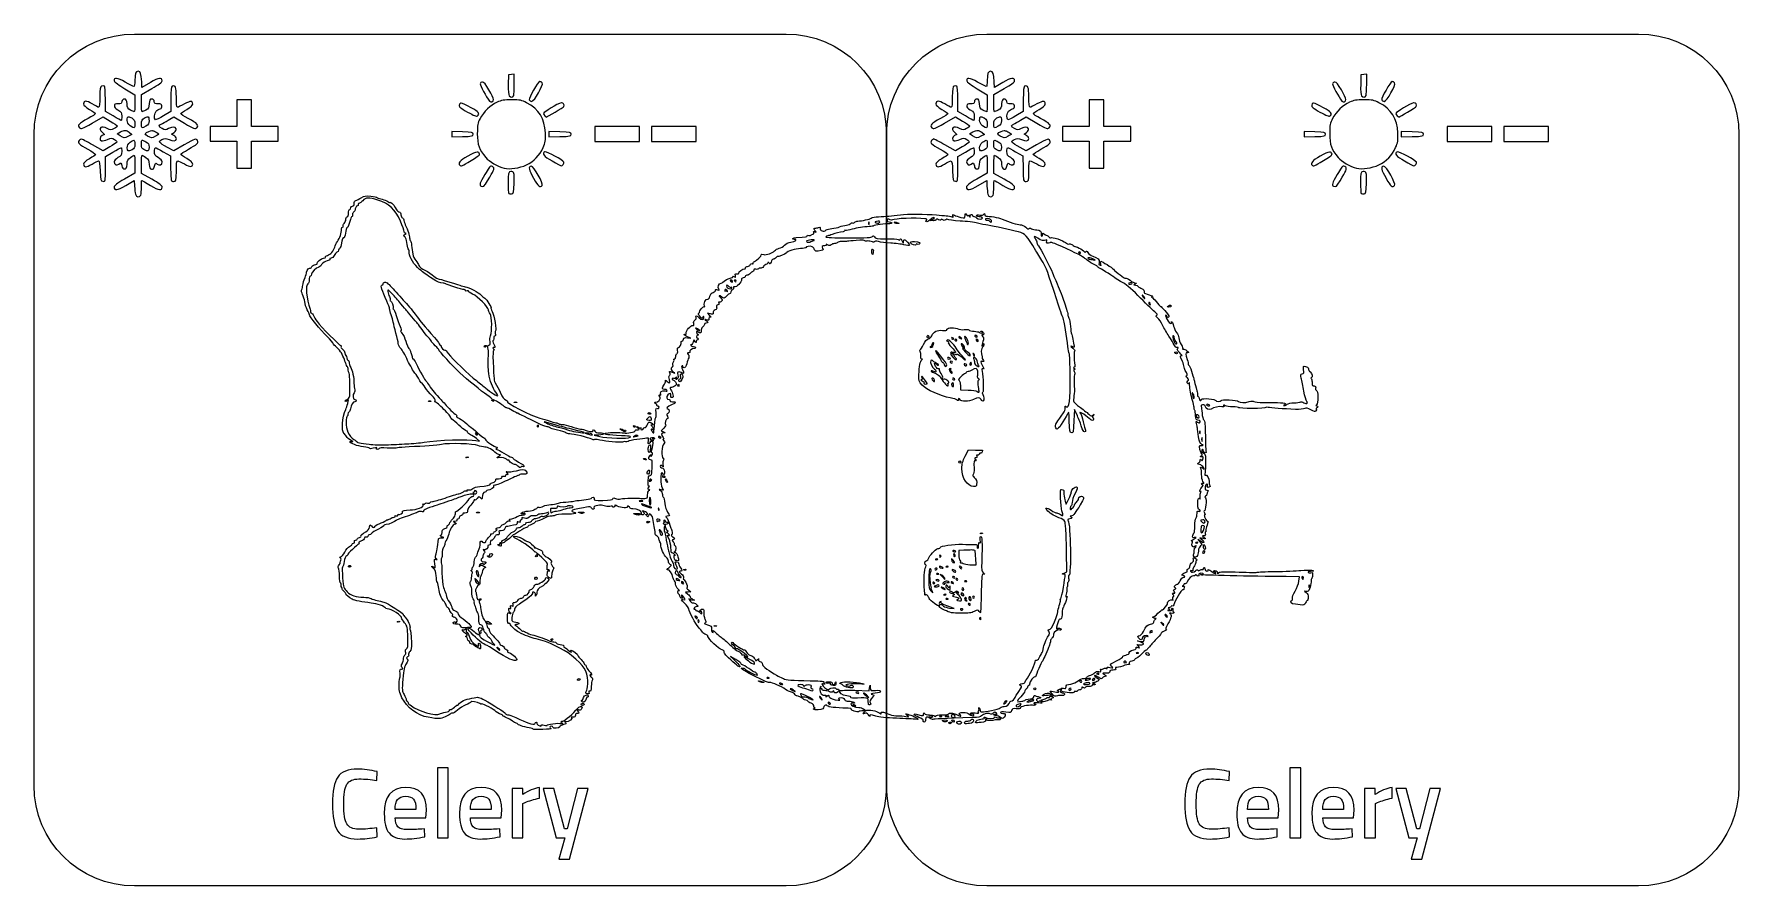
# Model space of a CAD drawing. Extents: x 164 to 448, y 306 to 448.
import ezdxf

# ---------------------------------------------------------------- set-up
doc = ezdxf.new("R2010")
doc.units = 0
doc.layers.add('Layer_1', color=7, linetype='CONTINUOUS')

msp = doc.modelspace()

# ---------------------------------------------------------------- linework, layer by layer
at = {"layer": 'Layer_1', "color": 7}
for points in [[(181.10558, 447.655975), (289.445584, 447.655975)], [(322.837852, 447.655975), (431.177868, 447.655975)], [(181.723139, 441.462217), (181.724601, 441.459383)], [(181.723178, 441.461339), (181.723139, 441.462217)], [(183.744672, 439.598069), (182.342818, 438.782145), (182.295933, 439.71378)], [(244.25585, 440.987613), (243.779783, 440.932054), (243.302244, 440.877912), (243.252439, 439.256324)], [(244.255884, 439.342894), (244.25585, 440.987613)], [(323.455408, 441.462217), (323.456882, 441.459383)], [(323.45572, 441.461339), (323.455408, 441.462217)], [(325.477106, 439.598069), (324.075231, 438.782145), (324.02846, 439.71378)], [(385.988117, 440.987613), (385.512066, 440.932054), (385.034513, 440.877912), (384.984624, 439.256324)], [(385.987918, 439.342894), (385.988117, 440.987613)], [(177.549817, 434.032724), (176.262219, 434.773956), (176.262219, 436.83497)], [(179.486337, 438.557613), (181.163577, 437.561546), (181.163577, 436.152359)], [(182.253464, 436.179118), (182.253464, 437.61172), (183.97319, 438.582926)], [(187.153342, 436.823631), (187.153342, 434.765509), (185.940456, 434.038961)], [(319.282044, 434.032724), (317.994435, 434.773956), (317.994435, 436.83497)], [(321.218589, 438.557613), (322.89582, 437.561546), (322.89582, 436.152359)], [(323.985883, 436.179118), (323.985883, 437.61172), (325.705606, 438.582926)], [(328.885795, 436.823631), (328.885795, 434.765509), (327.672907, 434.038961)], [(174.062007, 432.825761), (175.879871, 433.864346), (177.066394, 433.170028)], [(180.142577, 433.905194), (180.142577, 433.905052)], [(183.278806, 433.905194), (183.278803, 433.905052)], [(186.980488, 433.48269), (187.626484, 433.867946), (189.400414, 432.829361)], [(252.094229, 436.240063), (252.095698, 436.238589)], [(252.094238, 436.238844), (252.094229, 436.240063)], [(315.794324, 432.825761), (317.612183, 433.864346), (318.798709, 433.170028)], [(321.874724, 433.905194), (321.874866, 433.905052)], [(325.01109, 433.905194), (325.01109, 433.905052)], [(328.71291, 433.48269), (329.358898, 433.867946), (331.132847, 432.829361)], [(377.147906, 436.153606), (377.147792, 436.153606)], [(393.826337, 436.238844), (393.826507, 436.240063)], [(393.826507, 436.240063), (393.827981, 436.238589)], [(164.409446, 322.619839), (164.409446, 430.959855)], [(175.736322, 431.320677), (176.117179, 430.966148), (175.736322, 430.76262)], [(178.734855, 430.733594), (178.211908, 431.077833), (178.771476, 431.367874)], [(179.569814, 431.632913), (179.569814, 431.634529)], [(180.242181, 431.310813), (180.681636, 430.972413), (180.114741, 430.679452)], [(183.977529, 431.590167), (183.977535, 431.590592)], [(184.037601, 431.589118), (184.037601, 431.587644)], [(187.667493, 430.767694), (187.274914, 430.977175), (187.695326, 431.295052)], [(233.85839, 431.444041), (233.85839, 430.998746), (233.85839, 430.553424), (235.635245, 430.603313)], [(235.635245, 431.394321), (233.85839, 431.444041)], [(249.9746, 431.444041), (249.9746, 430.998746), (249.9746, 430.553424), (251.837887, 430.603313)], [(251.837887, 431.394321), (249.9746, 431.444041)], [(306.141732, 430.959855), (306.141732, 322.619839)], [(306.141732, 322.619839), (306.141732, 430.959855)], [(317.468636, 431.320677), (317.849471, 430.966148), (317.468636, 430.76262)], [(320.467124, 430.733594), (319.944189, 431.077833), (320.503748, 431.367874)], [(321.302098, 431.632913), (321.302098, 431.634529)], [(321.974447, 431.310813), (322.413902, 430.972413), (321.84703, 430.679452)], [(325.709858, 431.590167), (325.709802, 431.590592)], [(325.769896, 431.589118), (325.769896, 431.587644)], [(329.400028, 430.767694), (329.007458, 430.977175), (329.427865, 431.295052)], [(375.590665, 431.444041), (375.590665, 430.998746), (375.590665, 430.553424), (377.367534, 430.603313)], [(377.367534, 431.394321), (375.590665, 431.444041)], [(391.706872, 431.444041), (391.706872, 430.998746), (391.706872, 430.553424), (393.57017, 430.603313)], [(393.57017, 431.394321), (391.706872, 431.444041)], [(447.874016, 430.959855), (447.874016, 322.619839)], [(176.977043, 428.86868), (175.869624, 428.209512), (174.120602, 429.208526)], [(185.883296, 428.070416), (187.062497, 427.384857), (187.113776, 425.256435)], [(189.340347, 429.213288), (187.625013, 428.224507), (186.617203, 428.787014)], [(249.381334, 428.072343), (249.381343, 428.073619)], [(318.709474, 428.86868), (317.602035, 428.209512), (315.85303, 429.208526)], [(327.615789, 428.070416), (328.795002, 427.384857), (328.846309, 425.256435)], [(331.072894, 429.213288), (329.357537, 428.224507), (328.349735, 428.787014)], [(391.113723, 428.072343), (391.113609, 428.073619)], [(176.262194, 425.194554), (176.262194, 427.286324), (177.519027, 428.020214)], [(181.163563, 425.987008), (181.163563, 424.489918), (179.439446, 423.51874)], [(183.977546, 423.509754), (182.253424, 424.482406), (182.253424, 425.98389)], [(317.994661, 425.194554), (317.994661, 427.286324), (319.251515, 428.020214)], [(322.895962, 425.987008), (322.895962, 424.489918), (321.171846, 423.51874)], [(325.71, 423.509754), (323.985883, 424.482406), (323.985883, 425.98389)], [(388.805698, 425.677323), (388.806491, 425.677323)], [(179.651846, 422.472699), (181.072743, 423.295937), (181.119628, 422.349647)], [(243.684561, 424.813068), (243.684561, 424.811622)], [(321.384246, 422.472699), (322.80514, 423.295937), (322.851912, 422.349647)], [(385.41685, 424.813068), (385.41685, 424.811622)], [(313.887572, 416.605068), (313.411663, 416.613572), (313.844343, 416.861036)], [(322.878898, 416.945367), (322.878756, 416.945622)], [(303.184658, 416.38218), (303.185792, 416.382208)], [(304.747143, 416.533861), (304.747172, 416.534145)], [(307.918375, 416.130293), (307.918148, 416.129726)], [(293.363065, 413.372636), (293.36349, 413.370935)], [(311.598227, 412.70828), (311.598283, 412.708535)], [(303.825288, 410.986602), (303.825572, 410.986602)], [(340.174658, 410.365389), (340.174772, 410.365389)], [(346.635581, 406.279247), (346.635354, 406.279247)], [(279.44032, 405.140117), (279.44049, 405.140683)], [(348.647584, 404.216391), (348.647896, 404.216646)], [(349.844031, 403.015748), (349.844315, 403.016031)], [(276.858125, 401.108939), (276.386905, 401.227143), (276.728338, 400.838315)], [(273.051125, 397.13451), (273.603934, 397.044935), (273.041447, 397.305439)], [(312.977424, 397.133631), (312.97714, 397.133631)], [(319.229688, 397.356775), (319.229008, 397.357087)], [(353.994746, 397.093408), (353.994463, 397.093493)], [(313.844088, 396.267307), (313.844485, 396.267534)], [(317.702551, 395.402372), (317.70292, 395.402287)], [(319.565254, 394.791477), (319.565452, 394.791335)], [(320.597631, 394.536132), (320.597915, 394.536132)], [(315.927666, 393.066142), (315.928233, 393.065972)], [(316.725279, 391.684564), (316.724825, 391.684224)], [(319.066838, 392.808557), (319.067433, 392.808557)], [(321.213458, 393.26366), (321.213543, 393.263546)], [(271.501401, 389.050469), (271.501798, 389.050724)], [(272.101388, 390.164882), (272.101022, 390.164769)], [(312.296202, 390.383603), (312.296485, 390.38366)], [(313.872548, 390.431906), (313.872831, 390.431934)], [(315.697663, 390.233877), (315.69806, 390.233849)], [(318.434117, 389.172359), (318.434117, 388.480167), (319.726431, 388.434246)], [(321.396208, 389.302809), (321.394961, 389.302328)], [(230.159316, 386.503342), (230.159441, 386.503909)], [(241.186856, 388.068775), (241.187689, 388.067698)], [(322.214428, 386.607402), (322.212189, 386.606636)], [(357.103389, 387.874828), (357.103106, 387.874828)], [(266.677739, 384.410863), (266.677767, 384.411146)], [(337.87406, 384.153024), (337.390044, 385.191326), (337.35291, 384.32605)], [(357.888302, 384.303487), (357.888302, 384.303231)], [(377.690828, 385.470454), (377.693717, 385.452057)], [(237.874107, 380.037827), (238.479814, 379.900063), (237.96066, 380.342154)], [(248.13887, 382.30458), (248.139238, 382.30458)], [(254.185398, 381.820082), (254.185435, 381.819969)], [(256.391892, 381.278721), (255.959192, 381.264548), (256.391892, 381.125934)], [(256.391892, 381.279005), (256.391892, 381.278721)], [(258.33202, 380.947833), (257.509964, 380.927991), (258.46177, 380.677124)], [(262.664453, 381.475871), (262.664444, 381.475304)], [(264.178704, 382.247631), (264.178704, 382.247915)], [(264.229209, 380.778066), (264.229194, 380.778633)], [(267.120921, 380.483036), (267.121154, 380.483461)], [(268.410305, 380.672164), (268.410334, 380.672447)], [(269.113439, 382.098217), (268.655457, 381.640252), (269.054683, 381.480094)], [(358.215477, 381.597959), (358.216328, 381.597959)], [(358.554246, 380.479833), (358.553679, 380.479975)], [(236.388847, 377.158394), (236.388946, 377.158961)], [(319.232211, 377.411386), (319.784457, 378.456775), (320.967638, 378.448271)], [(322.03097, 378.134844), (322.031622, 378.137792)], [(266.575039, 374.444532), (266.575294, 374.444447)], [(237.778483, 371.673638), (237.778897, 371.673921)], [(252.978653, 369.071518), (252.978766, 369.068683)], [(265.091284, 369.999156), (265.091284, 369.996888)], [(266.342584, 369.181559), (266.342596, 369.181701)], [(266.818878, 370.628844), (266.818538, 370.628872)], [(268.228378, 368.792022), (268.228179, 368.791767)], [(335.848054, 369.930104), (336.041943, 369.442913), (336.451493, 370.308217)], [(338.365587, 369.343531), (338.363291, 369.344636)], [(264.913889, 367.636592), (264.913903, 367.636876)], [(268.165137, 366.935131), (268.165137, 366.935017)], [(269.446904, 365.507773), (269.316765, 365.983682), (269.196038, 365.551087)], [(269.63121, 366.416107), (269.630714, 366.415824)], [(358.717776, 366.85817), (358.717805, 366.858482)], [(358.753635, 365.89731), (358.753521, 365.896687)], [(321.877106, 364.524548), (321.877134, 364.525398)], [(357.596589, 363.073833), (357.59622, 363.072983)], [(358.343121, 363.25749), (357.887083, 363.54257), (358.271036, 363.113518)], [(358.752189, 363.754318), (358.232995, 363.86742), (358.619216, 363.523096)], [(240.376428, 360.699165), (240.376439, 360.69891)], [(241.935134, 362.435669), (241.93529, 362.435556)], [(314.333235, 360.305008), (314.333008, 360.303874)], [(317.201896, 360.14298), (317.20218, 360.142526)], [(318.995405, 361.765247), (318.173357, 361.74257), (318.173357, 360.974069)], [(320.315896, 359.320082), (321.051146, 359.320082), (320.984532, 360.401698)], [(320.862359, 361.664674), (320.862784, 361.664901)], [(335.681688, 357.985587), (336.14178, 358.199036), (336.076866, 361.571386)], [(358.847405, 361.224085), (358.846838, 361.224085)], [(216.837859, 358.97417), (216.837831, 358.974454)], [(238.107614, 358.354998), (238.107728, 358.354998)], [(250.565692, 358.151924), (250.565774, 358.152406)], [(271.448269, 358.090157), (271.447824, 358.090639)], [(272.557293, 358.465039), (272.55742, 358.46589)], [(314.506205, 357.881924), (314.506205, 357.881074)], [(316.063332, 359.093339), (316.063644, 359.092488)], [(318.508129, 359.068422), (318.508129, 359.067912)], [(322.279257, 357.794816), (322.277046, 357.79269)], [(374.716602, 356.623824), (374.79994, 357.362589), (372.574035, 357.379597)], [(376.924677, 358.279852), (376.925613, 358.272085)], [(238.03323, 356.775619), (238.033148, 356.775109)], [(247.830205, 356.897594), (247.830205, 356.897792)], [(273.198254, 355.173307), (273.606803, 354.832923), (273.174106, 354.821584), (272.741499, 354.810246), (273.130872, 354.485452)], [(313.596113, 355.513096), (313.596482, 355.513124)], [(314.755342, 356.020157), (314.755087, 356.020157)], [(315.717477, 354.420822), (315.717477, 354.419972)], [(315.741515, 356.495528), (315.741203, 356.495584)], [(316.627682, 355.706107), (316.627767, 355.706504)], [(316.870243, 356.518035), (316.870129, 356.518035)], [(318.023887, 354.42771), (318.024113, 354.428674)], [(318.725008, 354.608419), (318.725291, 354.60822)], [(319.179827, 356.670567), (319.179572, 356.669717)], [(376.38788, 355.985546), (376.388447, 355.985518)], [(315.617499, 352.768025), (315.617187, 352.76726)], [(316.063332, 353.728602), (316.063644, 353.727751)], [(316.6416, 352.14806), (317.394227, 352.059902), (316.78852, 352.284123)], [(318.596031, 352.052306), (318.596031, 352.052022)], [(319.372328, 353.681575), (319.372894, 353.68166)], [(320.144995, 353.854035), (320.145279, 353.85395)], [(224.967112, 349.81526), (224.96724, 349.81611)], [(240.186172, 349.461865), (240.185923, 349.461865)], [(274.551185, 350.761748), (274.550987, 350.761294)], [(321.687836, 350.288702), (321.686986, 350.288702)], [(351.962135, 349.651191), (351.962277, 349.651389)], [(352.464633, 351.094309), (352.464123, 351.094337)], [(238.744701, 348.417694), (238.74512, 348.418006)], [(348.458202, 346.454277), (347.852494, 346.696356), (348.414945, 346.611883)], [(350.155729, 348.379087), (350.156013, 348.378236)], [(238.57537, 345.349276), (238.574673, 345.349106)], [(241.551981, 345.497839), (241.552332, 345.498009)], [(281.089145, 343.572633), (280.180596, 344.114674), (280.707094, 343.630658)], [(347.732957, 344.729735), (347.733241, 344.728885)], [(349.712816, 344.267093), (349.712702, 344.267235)], [(286.298334, 340.576186), (286.298334, 340.575619)], [(339.533121, 340.383175), (339.533121, 340.383458)], [(340.460164, 340.315824), (340.459767, 340.315994)], [(341.15709, 341.268605), (341.15709, 341.267754)], [(256.410153, 337.339814), (256.409938, 337.339899)], [(257.174728, 340.084346), (257.174294, 340.08429)], [(285.536721, 339.764598), (285.536636, 339.764882)], [(288.580252, 339.642595), (288.580309, 339.642312)], [(290.249093, 338.726863), (290.249235, 338.726863)], [(292.660157, 337.603946), (292.660044, 337.604117)], [(293.752063, 338.72811), (293.752091, 338.726863)], [(297.25149, 339.275991), (297.251405, 339.275622)], [(300.858888, 338.466898), (303.268479, 338.405669), (303.339628, 338.867943), (303.410778, 339.330274), (303.43629, 338.858164)], [(301.29874, 338.203956), (301.29874, 338.204239)], [(301.336186, 339.527565), (301.336157, 339.528302)], [(302.72108, 337.600913), (303.202403, 337.297039), (302.817827, 337.697688)], [(304.255332, 337.984724), (304.255134, 337.984554)], [(333.575546, 337.680539), (333.575405, 337.680255)], [(336.604535, 338.789225), (336.60462, 338.789792)], [(255.380448, 335.296233), (255.379779, 335.300598)], [(300.815745, 335.879518), (300.815858, 335.879518)], [(325.845723, 336.281981), (325.846091, 336.281839)], [(328.123729, 336.173953), (328.123757, 336.173414)], [(330.027591, 336.777846), (330.027534, 336.778044)], [(333.662003, 337.170076), (333.661578, 337.169169)], [(310.946598, 333.648907), (310.946513, 333.649332)], [(313.374387, 334.158463), (313.374331, 334.158746)], [(315.02554, 334.173487), (315.025569, 334.17292)], [(315.969761, 334.176151), (315.969874, 334.174167)], [(315.996746, 333.245962), (315.99652, 333.245934)], [(316.798866, 332.93537), (316.798866, 332.935654)], [(317.071106, 334.373272), (317.071134, 334.373443)], [(318.570463, 332.95252), (318.57035, 332.952491)], [(319.961424, 332.957906), (319.96131, 332.958161)], [(324.706649, 333.540652), (324.706252, 333.541757)], [(218.232899, 325.354309), (218.232907, 325.354167)], [(221.389645, 323.463203), (221.455551, 324.94269)], [(359.964964, 325.354309), (359.965191, 325.354167)], [(363.121852, 323.463203), (363.187616, 324.94269)], [(245.675285, 321.144208), (245.675285, 322.131515), (243.899892, 322.131515), (243.899892, 313.909342), (245.691397, 313.909342), (245.691397, 319.64862), (246.053222, 319.796589)], [(248.470209, 320.520217), (248.470206, 322.311685)], [(367.939672, 322.311685), (367.939786, 322.311685)], [(380.452365, 322.311685), (380.452479, 322.311685)], [(387.407565, 321.144208), (387.407565, 322.131515), (385.63217, 322.131515), (385.63217, 313.909342), (387.423666, 313.909342), (387.423666, 319.64862), (387.785509, 319.796589)], [(390.202498, 320.520217), (390.202498, 322.311685)], [(227.900871, 318.645071), (224.432121, 318.645071)], [(224.448239, 317.263833), (229.54589, 317.263833), (229.660155, 318.547049)], [(240.413564, 318.645071), (236.944814, 318.645071)], [(236.960932, 317.263833), (242.058583, 317.263833), (242.172848, 318.547049)], [(369.633146, 318.645071), (366.164391, 318.645071)], [(366.180435, 317.263833), (371.278091, 317.263833), (371.392328, 318.547049)], [(382.145839, 318.645071), (378.677083, 318.645071)], [(378.693128, 317.263833), (383.790784, 317.263833), (383.90502, 318.547049)], [(221.43945, 314.090986), (221.389645, 315.604176)], [(229.380367, 314.107115), (229.348137, 315.438661), (228.888176, 315.390189)], [(241.89306, 314.107115), (241.86083, 315.438661), (241.400871, 315.390189)], [(363.171742, 314.090986), (363.121852, 315.604176)], [(371.112633, 314.107115), (371.080318, 315.438661), (370.620369, 315.390189)], [(383.625326, 314.107115), (383.593011, 315.438661), (383.133061, 315.390189)], [(289.445584, 305.923691), (181.10558, 305.923691)], [(431.177868, 305.923691), (322.837852, 305.923691)]]:
    msp.add_lwpolyline(points, dxfattribs=at)
for points in [[(181.10558, 447.655975)], [(322.837852, 447.655975)], [(238.964834, 439.663493)], [(248.495117, 439.751197)], [(380.697109, 439.663493)], [(390.227386, 439.751197)], [(198.095698, 436.717616), (198.095698, 432.26742), (193.670408, 432.26742), (193.670408, 429.829937), (198.095698, 429.829937), (198.095698, 425.329937), (200.533198, 425.329937), (200.533198, 429.829937), (205.00829, 429.829937), (205.00829, 432.26742), (200.533198, 432.26742), (200.533198, 436.717616)], [(243.82226, 436.716142)], [(339.827981, 436.717616), (339.827981, 432.26742), (335.402674, 432.26742), (335.402674, 429.829937), (339.827981, 429.829937), (339.827981, 425.329937), (342.265465, 425.329937), (342.265465, 429.829937), (346.740576, 429.829937), (346.740576, 432.26742), (342.265465, 432.26742), (342.265465, 436.717616)], [(385.554529, 436.716142)], [(235.415509, 436.153606)], [(257.622554, 432.254154), (257.622554, 429.793228), (265.058099, 429.793228), (265.058099, 432.254154)], [(267.066397, 432.254154), (267.066397, 429.793228), (274.501947, 429.793228), (274.501947, 432.254154)], [(399.354831, 432.254154), (399.354831, 429.793228), (406.790391, 429.793228), (406.790391, 432.254154)], [(408.79868, 432.254154), (408.79868, 429.793228), (416.234239, 429.793228), (416.234239, 432.254154)], [(180.971668, 429.992391)], [(182.404293, 429.986636)], [(322.703972, 429.992391)], [(324.13663, 429.986636)], [(238.056636, 428.020894)], [(240.447263, 425.682907)], [(247.074259, 425.677323)], [(379.788917, 428.020894)], [(382.179543, 425.682907)], [(243.68457, 424.813124)], [(385.416765, 424.813124)], [(338.247666, 411.410466)], [(280.253174, 406.737893)], [(280.339271, 405.477071)], [(280.965855, 406.737893)], [(353.087235, 402.241011)], [(274.735551, 398.604246)], [(317.132731, 397.132838)], [(317.652066, 396.873213)], [(318.4308, 397.21938)], [(320.921575, 397.565802)], [(321.094772, 396.873553)], [(239.432338, 395.57571)], [(354.352167, 394.450866)], [(316.526967, 393.820838)], [(316.862872, 393.239055)], [(320.181817, 393.066312)], [(317.132731, 389.604841)], [(317.305928, 390.38366)], [(244.450519, 386.34463)], [(359.619534, 386.033811)], [(266.67178, 383.372787)], [(237.854509, 381.298592)], [(266.828165, 378.310819)], [(265.995513, 376.796693)], [(318.344428, 376.278917)], [(266.966422, 373.586485)], [(269.217626, 373.854784)], [(269.543347, 373.162535)], [(238.220376, 368.000674)], [(255.655874, 367.926746)], [(266.514945, 366.350712)], [(268.541266, 365.069027)], [(247.901241, 360.705005)], [(315.086769, 360.946602)], [(317.37651, 361.224)], [(317.393518, 361.743165)], [(359.014365, 361.916306)], [(314.36589, 358.8012)], [(315.004337, 359.144674)], [(315.340157, 357.615808)], [(317.298217, 358.507786)], [(317.307345, 357.416759)], [(375.287046, 357.416844)], [(271.221276, 357.068154)], [(272.119584, 356.551597)], [(314.01978, 356.464913)], [(314.62526, 356.897565)], [(315.576879, 355.513124)], [(317.827389, 357.070649)], [(318.836976, 355.513153)], [(319.90405, 352.917326)], [(320.596044, 354.128627)], [(274.836889, 350.146148)], [(277.676926, 349.134576)], [(250.507182, 346.773997)], [(345.874025, 343.305383)], [(254.910217, 340.111672)], [(295.02309, 337.439622)], [(302.336504, 338.001562)], [(330.806523, 338.553609)], [(338.420721, 340.111276)], [(339.67542, 339.753231)], [(255.61239, 335.95543)], [(296.520718, 336.477175)], [(317.326564, 333.187937)], [(231.485346, 325.550608), (231.485346, 313.909483), (233.278313, 313.909483), (233.278313, 325.550608)], [(373.217613, 325.550608), (373.217613, 313.909483), (375.010583, 313.909483), (375.010583, 325.550608)], [(226.207514, 320.832085)], [(226.207522, 322.311685)], [(238.720207, 320.832085)], [(238.720212, 322.311685)], [(249.079581, 322.131402), (251.232905, 313.909228), (252.646475, 313.909228), (251.660639, 310.374567), (253.419914, 310.374567), (256.542962, 322.131402), (254.767575, 322.131402), (253.02441, 315.438548), (252.580561, 315.438548), (250.838867, 322.131402)], [(367.939786, 320.832085)], [(380.452479, 320.832085)], [(390.811861, 322.131402), (392.965172, 313.909228), (394.378753, 313.909228), (393.39292, 310.374567), (395.152186, 310.374567), (398.275228, 322.131402), (396.499861, 322.131402), (394.756696, 315.438548), (394.312847, 315.438548), (392.571156, 322.131402)]]:
    msp.add_lwpolyline(points, close=True, dxfattribs=at)
for points in [[(164.409446, 430.959855), (164.409446, 440.209502), (171.855921, 447.655975), (181.10558, 447.655975)], [(289.445584, 447.655975), (298.69526, 447.655975), (306.141732, 440.209502), (306.141732, 430.959855)], [(306.141732, 430.959855), (306.141732, 440.209502), (313.588205, 447.655975), (322.837852, 447.655975)], [(431.177868, 447.655975), (440.427543, 447.655975), (447.874016, 440.209502), (447.874016, 430.959855)], [(179.559573, 439.664939), (178.260072, 440.417367), (177.631758, 440.488998), (177.749028, 439.871584)], [(177.749028, 439.871584), (177.78276, 439.694986), (178.558084, 439.108441), (179.486337, 438.557613)], [(181.006841, 438.917868), (180.919534, 438.917868), (180.269351, 439.254198), (179.559573, 439.664939)], [(181.163568, 439.900781), (181.163568, 439.359874), (181.092163, 438.917868), (181.006841, 438.917868)], [(181.724601, 441.459383), (181.287468, 441.459383), (181.163568, 441.115569), (181.163568, 439.900781)], [(182.295933, 439.71378), (182.226484, 441.100403), (182.106947, 441.461339), (181.723178, 441.461339)], [(185.697312, 439.877849), (185.704682, 440.49515), (185.148156, 440.415269), (183.744672, 439.598069)], [(183.97319, 438.582926), (185.129833, 439.235972), (185.694732, 439.660375), (185.697312, 439.877849)], [(238.575186, 439.390998), (238.530682, 439.159691), (239.60092, 437.180542), (240.132314, 436.511112)], [(238.964837, 439.663408), (238.779734, 439.663408), (238.604187, 439.541802), (238.575186, 439.390998)], [(240.040035, 438.364176), (239.518514, 439.282176), (239.202607, 439.663493), (238.964834, 439.663493)], [(248.495117, 439.751282), (248.196283, 439.751282), (246.630606, 437.015339), (246.750477, 436.702932)], [(247.153311, 436.45972), (247.58526, 436.461761), (249.156439, 439.223556), (248.900871, 439.531512)], [(248.900871, 439.531512), (248.800808, 439.651984), (248.618001, 439.751197), (248.495117, 439.751197)], [(321.291808, 439.664939), (319.992321, 440.417367), (319.364022, 440.488998), (319.481291, 439.871584)], [(319.481291, 439.871584), (319.515024, 439.694986), (320.290328, 439.108441), (321.218589, 438.557613)], [(322.739093, 438.917868), (322.651786, 438.917868), (322.001603, 439.254198), (321.291808, 439.664939)], [(322.895849, 439.900781), (322.895849, 439.359874), (322.824416, 438.917868), (322.739093, 438.917868)], [(323.456882, 441.459383), (323.019751, 441.459383), (322.895849, 441.115569), (322.895849, 439.900781)], [(324.02846, 439.71378), (323.959011, 441.100403), (323.839389, 441.461339), (323.45572, 441.461339)], [(327.429723, 439.877849), (327.438227, 440.49515), (326.880567, 440.415269), (325.477106, 439.598069)], [(325.705606, 438.582926), (326.862255, 439.235972), (327.427143, 439.660375), (327.429723, 439.877849)], [(380.307458, 439.390998), (380.262954, 439.159691), (381.333203, 437.180542), (381.864586, 436.511112)], [(380.697109, 439.663408), (380.512006, 439.663408), (380.336457, 439.541802), (380.307458, 439.390998)], [(381.772318, 438.364176), (381.2508, 439.282176), (380.934879, 439.663493), (380.697109, 439.663493)], [(390.227386, 439.751282), (389.928557, 439.751282), (388.362898, 437.015339), (388.482746, 436.702932)], [(388.885578, 436.45972), (389.31755, 436.461761), (390.888709, 439.223556), (390.633137, 439.531512)], [(390.633137, 439.531512), (390.533074, 439.651984), (390.350239, 439.751197), (390.227386, 439.751197)], [(174.083973, 436.032539), (173.123382, 436.623619), (172.633782, 436.623959), (172.633782, 436.038208)], [(175.35547, 437.173625), (175.35547, 436.175348), (175.281911, 435.470003), (175.176746, 435.470003)], [(175.644048, 438.990038), (175.408517, 438.898762), (175.35547, 438.564614), (175.35547, 437.173625)], [(176.09815, 438.998542), (176.006874, 439.054101), (175.802794, 439.049849), (175.644048, 438.990038)], [(176.262219, 436.83497), (176.262219, 437.968602), (176.189426, 438.942444), (176.09815, 438.998542)], [(179.439463, 436.830576), (179.201551, 436.830576), (179.057151, 436.689694), (179.019051, 436.423351)], [(179.858407, 436.058589), (179.812769, 436.691169), (179.737112, 436.830576), (179.439463, 436.830576)], [(183.976106, 436.832419), (183.678673, 436.832419), (183.603005, 436.693521), (183.557163, 436.06046)], [(184.397981, 436.425194), (184.360309, 436.692217), (184.214438, 436.832419), (183.976106, 436.832419)], [(187.380397, 438.963761), (187.217688, 438.904233), (187.153342, 438.304535), (187.153342, 436.823631)], [(188.060085, 437.179606), (188.060085, 438.890457), (187.951887, 439.17429), (187.380397, 438.963761)], [(188.244649, 435.471562), (188.133531, 435.471562), (188.060085, 436.144224), (188.060085, 437.179606)], [(190.783227, 436.018337), (190.783227, 436.603691), (190.441363, 436.607065), (189.419457, 436.029676)], [(240.784174, 436.780687), (240.78134, 436.937159), (240.446151, 437.649307), (240.040035, 438.364176)], [(240.132314, 436.511112), (240.349448, 436.237569), (240.791374, 436.42097), (240.784174, 436.780687)], [(243.82226, 436.716142), (242.56266, 436.71668), (242.096264, 436.640173), (241.396475, 436.31915)], [(243.252439, 439.256324), (243.220124, 438.210482), (243.275967, 437.55103), (243.404802, 437.394501)], [(243.404802, 437.394501), (243.672392, 437.07223), (244.020266, 437.086261), (244.150407, 437.425398)], [(246.297847, 436.234195), (245.494332, 436.656161), (245.190793, 436.715518), (243.82226, 436.716142)], [(244.150407, 437.425398), (244.208234, 437.576202), (244.255884, 438.438898), (244.255884, 439.342894)], [(246.750477, 436.702932), (246.802351, 436.568003), (246.983542, 436.458869), (247.153311, 436.45972)], [(315.816293, 436.032539), (314.855688, 436.623619), (314.366088, 436.623959), (314.366088, 436.038208)], [(317.087631, 437.173625), (317.087631, 436.175348), (317.014214, 435.470003), (316.909049, 435.470003)], [(317.376198, 438.990038), (317.140639, 438.898762), (317.087631, 438.564614), (317.087631, 437.173625)], [(317.830309, 438.998542), (317.739033, 439.054101), (317.534967, 439.049849), (317.376198, 438.990038)], [(317.994435, 436.83497), (317.994435, 437.968602), (317.921584, 438.942444), (317.830309, 438.998542)], [(321.171761, 436.830576), (320.933934, 436.830576), (320.789452, 436.689694), (320.751354, 436.423351)], [(321.590721, 436.058589), (321.545083, 436.691169), (321.469398, 436.830576), (321.171761, 436.830576)], [(325.708469, 436.832419), (325.41103, 436.832419), (325.335373, 436.693521), (325.289537, 436.06046)], [(326.13035, 436.425194), (326.092649, 436.692217), (325.946948, 436.832419), (325.708469, 436.832419)], [(329.11285, 438.963761), (328.950142, 438.904233), (328.885795, 438.304535), (328.885795, 436.823631)], [(329.792542, 437.179606), (329.792542, 438.890457), (329.684258, 439.17429), (329.11285, 438.963761)], [(329.977077, 435.471562), (329.865959, 435.471562), (329.792542, 436.144224), (329.792542, 437.179606)], [(332.515644, 436.018337), (332.515644, 436.603691), (332.173786, 436.607065), (331.151868, 436.029676)], [(382.516441, 436.780687), (382.513606, 436.937159), (382.178438, 437.649307), (381.772318, 438.364176)], [(381.864586, 436.511112), (382.08172, 436.237569), (382.523641, 436.42097), (382.516441, 436.780687)], [(385.554529, 436.716142), (384.294926, 436.71668), (383.828542, 436.640173), (383.128753, 436.31915)], [(384.984624, 439.256324), (384.952309, 438.210482), (385.007301, 437.55103), (385.136844, 437.394501)], [(385.136844, 437.394501), (385.404435, 437.07223), (385.752302, 437.086261), (385.882469, 437.425398)], [(388.030139, 436.234195), (387.226602, 436.656161), (386.923068, 436.715518), (385.554529, 436.716142)], [(385.882469, 437.425398), (385.940296, 437.576202), (385.987918, 438.438898), (385.987918, 439.342894)], [(388.482746, 436.702932), (388.53462, 436.568003), (388.715754, 436.458869), (388.885578, 436.45972)], [(172.633782, 436.038208), (172.633782, 435.801798), (172.959063, 435.503509), (173.631342, 435.124148)], [(174.630365, 434.41954), (174.630365, 434.342154), (174.066738, 433.973395), (173.379387, 433.602142)], [(173.631342, 435.124148), (174.180387, 434.814208), (174.630365, 434.497521), (174.630365, 434.41954)], [(175.176746, 435.470003), (175.077533, 435.470003), (174.586796, 435.723137), (174.083973, 436.032539)], [(178.910657, 433.291521), (178.868988, 433.291521), (178.257413, 433.624706), (177.549817, 434.032724)], [(177.754887, 435.74074), (177.717186, 435.483354), (177.888767, 435.276624), (178.343759, 435.031767)], [(178.383305, 436.060063), (177.925932, 436.09578), (177.796162, 436.028031), (177.754887, 435.74074)], [(178.343759, 435.031767), (178.907496, 434.728176), (178.986824, 434.601156), (178.986824, 433.988787)], [(179.019051, 436.423351), (178.971429, 436.087219), (178.859942, 436.023581), (178.383305, 436.060063)], [(178.986824, 433.988787), (178.986824, 433.605203), (178.952326, 433.291521), (178.910657, 433.291521)], [(180.439948, 435.014192), (180.004399, 435.239263), (179.904643, 435.417874), (179.858407, 436.058589)], [(179.893553, 433.276753), (179.893553, 433.710312), (179.952089, 433.905761), (180.142577, 433.905194)], [(180.142577, 433.905052), (180.257664, 433.904769), (180.420004, 433.834186), (180.645018, 433.701524)], [(181.065441, 434.7432), (181.009882, 434.7432), (180.72866, 434.865657), (180.439948, 435.014192)], [(180.645018, 433.701524), (181.070649, 433.450091), (181.163574, 433.270035), (181.163568, 432.706932)], [(181.163577, 436.152359), (181.163577, 435.377083), (181.119016, 434.7432), (181.065441, 434.7432)], [(182.351599, 434.745014), (182.29604, 434.745014), (182.253464, 435.390548), (182.253464, 436.179118)], [(182.977084, 435.016006), (182.688378, 434.867187), (182.40656, 434.745014), (182.351599, 434.745014)], [(182.771972, 433.699965), (183.00155, 433.834894), (183.164709, 433.908028), (183.278806, 433.905194)], [(183.557163, 436.06046), (183.511525, 435.419915), (183.412823, 435.241219), (182.977084, 435.016006)], [(183.278803, 433.905052), (183.469292, 433.899383), (183.523433, 433.685934), (183.523433, 433.20926)], [(184.579614, 433.40468), (184.3294, 433.559452), (184.414411, 434.521219), (184.70414, 434.81092)], [(185.033727, 436.061934), (184.557305, 436.026217), (184.44581, 436.090564), (184.397981, 436.425194)], [(185.940456, 434.038961), (185.27334, 433.639531), (184.661362, 433.354252), (184.579614, 433.40468)], [(184.70414, 434.81092), (184.854943, 434.961723), (185.145355, 435.136961), (185.350136, 435.202044)], [(185.666539, 435.713272), (185.620901, 436.033531), (185.504199, 436.098019), (185.033727, 436.061934)], [(185.350136, 435.202044), (185.602929, 435.281414), (185.704435, 435.446674), (185.666539, 435.713272)], [(189.419457, 436.029676), (188.874964, 435.722315), (188.345846, 435.471562), (188.244649, 435.471562)], [(188.788107, 434.414324), (188.787433, 434.481789), (189.236614, 434.794564), (189.785667, 435.108671)], [(190.034691, 433.614529), (189.350113, 433.987398), (188.788901, 434.34686), (188.788107, 434.414324)], [(189.785667, 435.108671), (190.435518, 435.48052), (190.783227, 435.797688), (190.783227, 436.018337)], [(235.106427, 435.840123), (235.065325, 435.553257), (235.33935, 435.321751), (236.483382, 434.675565)], [(235.364238, 436.152132), (235.206349, 436.137959), (235.13364, 436.030809), (235.106427, 435.840123)], [(235.415517, 436.153606), (235.397092, 436.154145), (235.380679, 436.153606), (235.364238, 436.152132)], [(237.064924, 435.406535), (236.187615, 435.908466), (235.690872, 436.145471), (235.415509, 436.153606)], [(236.483382, 434.675565), (237.557741, 434.068724), (237.966148, 433.916929), (238.137194, 434.05886)], [(238.137194, 434.05886), (238.563522, 434.41268), (238.363937, 434.663263), (237.064924, 435.406535)], [(241.396475, 436.31915), (240.305083, 435.818721), (239.163698, 434.719956), (238.56933, 433.598939)], [(249.42822, 431.224469), (249.332125, 433.594545), (248.358606, 435.152041), (246.297847, 436.234195)], [(249.11475, 434.456192), (249.111916, 434.356129), (249.202369, 434.180948), (249.316889, 434.066542)], [(252.037106, 436.230085), (251.493537, 436.087786), (249.120641, 434.647644), (249.11475, 434.456192)], [(249.316889, 434.066542), (249.431125, 433.952022), (249.54967, 433.858479), (249.580568, 433.858479)], [(249.580568, 433.858479), (249.706993, 433.858479), (252.41982, 435.482872), (252.494144, 435.60309)], [(252.095698, 436.238589), (252.075855, 436.23737), (252.056665, 436.236945), (252.037106, 436.230085)], [(252.494144, 435.60309), (252.653451, 435.860759), (252.38484, 436.257269), (252.094238, 436.238844)], [(314.366088, 436.038208), (314.366088, 435.801798), (314.691364, 435.503509), (315.363657, 435.124148)], [(316.362671, 434.41954), (316.362671, 434.342154), (315.799058, 433.973395), (315.111685, 433.602142)], [(315.363657, 435.124148), (315.912699, 434.814208), (316.362671, 434.497521), (316.362671, 434.41954)], [(316.909049, 435.470003), (316.809836, 435.470003), (316.319102, 435.723137), (315.816293, 436.032539)], [(320.642872, 433.291521), (320.601203, 433.291521), (319.989628, 433.624706), (319.282044, 434.032724)], [(319.487187, 435.74074), (319.449487, 435.483354), (319.620983, 435.276624), (320.076057, 435.031767)], [(320.1156, 436.060063), (319.65823, 436.09578), (319.52846, 436.028031), (319.487187, 435.74074)], [(320.076057, 435.031767), (320.639811, 434.728176), (320.719124, 434.601156), (320.719124, 433.988787)], [(320.751354, 436.423351), (320.703732, 436.087219), (320.592331, 436.023581), (320.1156, 436.060063)], [(320.719124, 433.988787), (320.719124, 433.605203), (320.684542, 433.291521), (320.642872, 433.291521)], [(322.172249, 435.014192), (321.736706, 435.239263), (321.636954, 435.417874), (321.590721, 436.058589)], [(321.625843, 433.276753), (321.625843, 433.710312), (321.684236, 433.905761), (321.874724, 433.905194)], [(321.874866, 433.905052), (321.989953, 433.904769), (322.152378, 433.834186), (322.377307, 433.701524)], [(322.797742, 434.7432), (322.742183, 434.7432), (322.460957, 434.865657), (322.172249, 435.014192)], [(322.377307, 433.701524), (322.802929, 433.450091), (322.895849, 433.270035), (322.895849, 432.706932)], [(322.89582, 436.152359), (322.89582, 435.377083), (322.851317, 434.7432), (322.797742, 434.7432)], [(324.083962, 434.745014), (324.028403, 434.745014), (323.985883, 435.390548), (323.985883, 436.179118)], [(324.709455, 435.016006), (324.420746, 434.867187), (324.138926, 434.745014), (324.083962, 434.745014)], [(324.504255, 433.699965), (324.733861, 433.834894), (324.896995, 433.908028), (325.01109, 433.905194)], [(325.289537, 436.06046), (325.243899, 435.419915), (325.145254, 435.241219), (324.709455, 435.016006)], [(325.01109, 433.905052), (325.201578, 433.899383), (325.25572, 433.685934), (325.25572, 433.20926)], [(326.31205, 433.40468), (326.061751, 433.559452), (326.146791, 434.521219), (326.436491, 434.81092)], [(326.766104, 436.061934), (326.289657, 436.026217), (326.17817, 436.090564), (326.13035, 436.425194)], [(327.672907, 434.038961), (327.005802, 433.639531), (326.393802, 433.354252), (326.31205, 433.40468)], [(326.436491, 434.81092), (326.587294, 434.961723), (326.877732, 435.136961), (327.082507, 435.202044)], [(327.39891, 435.713272), (327.353272, 436.033531), (327.236485, 436.098019), (326.766104, 436.061934)], [(327.082507, 435.202044), (327.335357, 435.281414), (327.436809, 435.446674), (327.39891, 435.713272)], [(331.151868, 436.029676), (330.607389, 435.722315), (330.078274, 435.471562), (329.977077, 435.471562)], [(330.520535, 434.414324), (330.519855, 434.481789), (330.969033, 434.794564), (331.518076, 435.108671)], [(331.767099, 433.614529), (331.082532, 433.987398), (330.521329, 434.34686), (330.520535, 434.414324)], [(331.518076, 435.108671), (332.167946, 435.48052), (332.515644, 435.797688), (332.515644, 436.018337)], [(376.838816, 435.840123), (376.797713, 435.553257), (377.071824, 435.321751), (378.215773, 434.675565)], [(377.096485, 436.152132), (376.938595, 436.137959), (376.865745, 436.030809), (376.838816, 435.840123)], [(377.147792, 436.153606), (377.12795, 436.154145), (377.112926, 436.153606), (377.096485, 436.152132)], [(378.797329, 435.406535), (377.920006, 435.908466), (377.423263, 436.145471), (377.147906, 436.153606)], [(378.215773, 434.675565), (379.290132, 434.068724), (379.698548, 433.916929), (379.869591, 434.05886)], [(379.869591, 434.05886), (380.295921, 434.41268), (380.096362, 434.663263), (378.797329, 435.406535)], [(383.128753, 436.31915), (382.037357, 435.818721), (380.895987, 434.719956), (380.301619, 433.598939)], [(391.160494, 431.224469), (391.0644, 433.594545), (390.090898, 435.152041), (388.030139, 436.234195)], [(390.846954, 434.456192), (390.84412, 434.356129), (390.934545, 434.180948), (391.049065, 434.066542)], [(393.769304, 436.230085), (393.225732, 436.087786), (390.852822, 434.647644), (390.846954, 434.456192)], [(391.049065, 434.066542), (391.163301, 433.952022), (391.281789, 433.858479), (391.312687, 433.858479)], [(391.312687, 433.858479), (391.439112, 433.858479), (394.151924, 435.482872), (394.226249, 435.60309)], [(393.827981, 436.238589), (393.808139, 436.23737), (393.788863, 436.236945), (393.769304, 436.230085)], [(394.226249, 435.60309), (394.385556, 435.860759), (394.116831, 436.257269), (393.826337, 436.238844)], [(173.379387, 433.602142), (171.820534, 432.760224), (171.556713, 432.476107), (171.955556, 432.077244)], [(171.955556, 432.077244), (172.220652, 431.812205), (172.398424, 431.875417), (174.062007, 432.825761)], [(176.559559, 431.957849), (175.536071, 432.446003), (174.985668, 432.019928), (175.736322, 431.320677)], [(177.722643, 431.935172), (177.236898, 431.684022), (177.126273, 431.686857), (176.559559, 431.957849)], [(177.066394, 433.170028), (177.719029, 432.788258), (178.25387, 432.417543), (178.255848, 432.345345)], [(178.255848, 432.345345), (178.257776, 432.273912), (178.017908, 432.088243), (177.722643, 431.935172)], [(178.771476, 431.367874), (179.127261, 431.552409), (179.358695, 431.641134), (179.569814, 431.632913)], [(179.569814, 431.634529), (179.780939, 431.626025), (179.971529, 431.518309), (180.242181, 431.310813)], [(180.391601, 432.403682), (180.058433, 432.65228), (179.893553, 432.943569), (179.893553, 433.276753)], [(181.163568, 432.706932), (181.163568, 431.921339), (181.081732, 431.889165), (180.391601, 432.403682)], [(182.253416, 432.706791), (182.253416, 433.270148), (182.346137, 433.448561), (182.771972, 433.699965)], [(182.996087, 432.331824), (182.279965, 431.908753), (182.253416, 431.922019), (182.253416, 432.706791)], [(183.291999, 430.674718), (182.712382, 430.989052), (182.756971, 431.157175), (183.501451, 431.465726)], [(183.523433, 433.20926), (183.523433, 432.777061), (183.398312, 432.569509), (182.996087, 432.331824)], [(183.501451, 431.465726), (183.692959, 431.545663), (183.837047, 431.587616), (183.977529, 431.590167)], [(183.977535, 431.590592), (183.997661, 431.590961), (184.017532, 431.590365), (184.037601, 431.589118)], [(184.037601, 431.587644), (184.198326, 431.576306), (184.361678, 431.515361), (184.594238, 431.394321)], [(184.594238, 431.394321), (184.903988, 431.233597), (185.156736, 431.065672), (185.156736, 431.0208)], [(185.156736, 431.0208), (185.156736, 430.975162), (184.916529, 430.815572), (184.622071, 430.66338)], [(185.700206, 431.932876), (185.008683, 432.290466), (185.017263, 432.430328), (185.747091, 432.798605)], [(186.781263, 431.927206), (186.300275, 431.678608), (186.189333, 431.679458), (185.700206, 431.932876)], [(185.747091, 432.798605), (186.071525, 432.963298), (186.625902, 433.270375), (186.980488, 433.48269)], [(188.00441, 431.907364), (187.863528, 432.27686), (187.471397, 432.283465), (186.781263, 431.927206)], [(187.695326, 431.295052), (187.964192, 431.497729), (188.076835, 431.718661), (188.00441, 431.907364)], [(189.400414, 432.829361), (191.021366, 431.880293), (191.199501, 431.815861), (191.462916, 432.07937)], [(191.462916, 432.07937), (191.860566, 432.477043), (191.591949, 432.767055), (190.034691, 433.614529)], [(237.410637, 430.998831), (237.410637, 431.319657), (237.27945, 431.348627), (235.635245, 431.394321)], [(235.635245, 430.603313), (237.279538, 430.648951), (237.410637, 430.677865), (237.410637, 430.998831)], [(238.106438, 431.085288), (238.103836, 429.23812), (238.386926, 428.43515), (239.503895, 427.130192)], [(238.56933, 433.598939), (238.166158, 432.838488), (238.108394, 432.530107), (238.106438, 431.085288)], [(249.059078, 428.77817), (249.434753, 429.598063), (249.481539, 429.909506), (249.42822, 431.224469)], [(253.701164, 430.998831), (253.701164, 431.320876), (253.569013, 431.348598), (251.837887, 431.394321)], [(251.837887, 430.603313), (253.568917, 430.648951), (253.701164, 430.677014), (253.701164, 430.998831)], [(315.111685, 433.602142), (313.552828, 432.760224), (313.289008, 432.476107), (313.687871, 432.077244)], [(313.687871, 432.077244), (313.95291, 431.812205), (314.130728, 431.875417), (315.794324, 432.825761)], [(318.291874, 431.957849), (317.268369, 432.446003), (316.717965, 432.019928), (317.468636, 431.320677)], [(319.454957, 431.935172), (318.969213, 431.684022), (318.858576, 431.686857), (318.291874, 431.957849)], [(318.798709, 433.170028), (319.451329, 432.788258), (319.98617, 432.417543), (319.988154, 432.345345)], [(319.988154, 432.345345), (319.990082, 432.273912), (319.750328, 432.088243), (319.454957, 431.935172)], [(320.503748, 431.367874), (320.859553, 431.552409), (321.090973, 431.641134), (321.302098, 431.632913)], [(321.302098, 431.634529), (321.513279, 431.626025), (321.703795, 431.518309), (321.974447, 431.310813)], [(322.12389, 432.403682), (321.790706, 432.65228), (321.625843, 432.943569), (321.625843, 433.276753)], [(322.895849, 432.706932), (322.895849, 431.921339), (322.813928, 431.889165), (322.12389, 432.403682)], [(323.985685, 432.706791), (323.985685, 433.270148), (324.078378, 433.448561), (324.504255, 433.699965)], [(324.728362, 432.331824), (324.012246, 431.908753), (323.985685, 431.922019), (323.985685, 432.706791)], [(325.024299, 430.674718), (324.444699, 430.989052), (324.489288, 431.157175), (325.23378, 431.465726)], [(325.25572, 433.20926), (325.25572, 432.777061), (325.130712, 432.569509), (324.728362, 432.331824)], [(325.23378, 431.465726), (325.425402, 431.545663), (325.569373, 431.587616), (325.709858, 431.590167)], [(325.709802, 431.590592), (325.729644, 431.590961), (325.74977, 431.590365), (325.769896, 431.589118)], [(325.769896, 431.587644), (325.93062, 431.576306), (326.093981, 431.515361), (326.326535, 431.394321)], [(326.326535, 431.394321), (326.636306, 431.233597), (326.889043, 431.065672), (326.889043, 431.0208)], [(326.889043, 431.0208), (326.889043, 430.975162), (326.648948, 430.815572), (326.354372, 430.66338)], [(327.432728, 431.932876), (326.741216, 432.290466), (326.749805, 432.430328), (327.479499, 432.798605)], [(328.513805, 431.927206), (328.032822, 431.678608), (327.921874, 431.679458), (327.432728, 431.932876)], [(327.479499, 432.798605), (327.803953, 432.963298), (328.358324, 433.270375), (328.71291, 433.48269)], [(329.736954, 431.907364), (329.596072, 432.27686), (329.203928, 432.283465), (328.513805, 431.927206)], [(329.427865, 431.295052), (329.696589, 431.497729), (329.80938, 431.718661), (329.736954, 431.907364)], [(331.132847, 432.829361), (332.753783, 431.880293), (332.931912, 431.815861), (333.195335, 432.07937)], [(333.195335, 432.07937), (333.59298, 432.477043), (333.324312, 432.767055), (331.767099, 433.614529)], [(379.142929, 430.998831), (379.142929, 431.319657), (379.011685, 431.348627), (377.367534, 431.394321)], [(377.367534, 430.603313), (379.011827, 430.648951), (379.142929, 430.677865), (379.142929, 430.998831)], [(379.838721, 431.085288), (379.836113, 429.23812), (380.119351, 428.43515), (381.236173, 427.130192)], [(380.301619, 433.598939), (379.898447, 432.838488), (379.840677, 432.530107), (379.838721, 431.085288)], [(390.791367, 428.77817), (391.167043, 429.598063), (391.213814, 429.909506), (391.160494, 431.224469)], [(395.433439, 430.998831), (395.433439, 431.320876), (395.301345, 431.348598), (393.57017, 431.394321)], [(393.57017, 430.603313), (395.301203, 430.648951), (395.433439, 430.677014), (395.433439, 430.998831)], [(171.907226, 429.935159), (171.59311, 429.556535), (171.825333, 429.32418), (173.353022, 428.4864)], [(172.251459, 430.207569), (172.185979, 430.207569), (172.031434, 430.084261), (171.907226, 429.935159)], [(174.120602, 429.208526), (173.158427, 429.758135), (172.317138, 430.207569), (172.251459, 430.207569)], [(173.353022, 428.4864), (174.055068, 428.101654), (174.628899, 427.720394), (174.628899, 427.638246)], [(175.736322, 430.76262), (175.289261, 430.523376), (175.235485, 430.061329), (175.636712, 429.907181)], [(175.636712, 429.907181), (175.791484, 429.847654), (176.231395, 429.940913), (176.613766, 430.112409)], [(176.613766, 430.112409), (177.269769, 430.408488), (177.335853, 430.408772), (177.782709, 430.115244)], [(178.170894, 429.667002), (178.123272, 429.5916), (177.586226, 429.2316), (176.977043, 428.86868)], [(177.519027, 428.020214), (178.210355, 428.424009), (178.823789, 428.754104), (178.881335, 428.754104)], [(177.782709, 430.115244), (178.043043, 429.944598), (178.217921, 429.743027), (178.170894, 429.667002)], [(178.986813, 428.113956), (178.986813, 427.573247), (178.887231, 427.413231), (178.351067, 427.097339)], [(180.114741, 430.679452), (179.405558, 430.312734), (179.37102, 430.314746), (178.734855, 430.733594)], [(178.881335, 428.754104), (178.938879, 428.754104), (178.986813, 428.466756), (178.986813, 428.113956)], [(179.893539, 428.739959), (179.893539, 429.097691), (180.049615, 429.393288), (180.371075, 429.646677)], [(180.70213, 428.419134), (180.015565, 428.106416), (179.893539, 428.154945), (179.893539, 428.739959)], [(180.371075, 429.646677), (180.663763, 429.87685), (180.852409, 429.997153), (180.971668, 429.992391)], [(181.163554, 429.32588), (181.163554, 428.755209), (181.081123, 428.591792), (180.70213, 428.419134)], [(180.971677, 429.992391), (181.124464, 429.986721), (181.163582, 429.774123), (181.163554, 429.32588)], [(182.253404, 429.323046), (182.253404, 429.787956), (182.255848, 429.981392), (182.404293, 429.986636)], [(182.66063, 428.426561), (182.341956, 428.579348), (182.253404, 428.778198), (182.253404, 429.323046)], [(182.40429, 429.986721), (182.414211, 429.987061), (182.423849, 429.986551), (182.435046, 429.985247)], [(182.435046, 429.985247), (182.542195, 429.973909), (182.714457, 429.883767), (182.987294, 429.743452)], [(183.523422, 428.836734), (183.523422, 428.166425), (183.362074, 428.088643), (182.66063, 428.426561)], [(182.987294, 429.743452), (183.424422, 429.517531), (183.523422, 429.351449), (183.523422, 428.836734)], [(184.622071, 430.66338), (183.974797, 430.328636), (183.929145, 430.329203), (183.291999, 430.674718)], [(184.430166, 428.114353), (184.430166, 428.467153), (184.490997, 428.755946), (184.566399, 428.755946)], [(185.065911, 427.097735), (184.530351, 427.413685), (184.430166, 427.573843), (184.430166, 428.114353)], [(184.566399, 428.755946), (184.6418, 428.755946), (185.234837, 428.447225), (185.883296, 428.070416)], [(186.617203, 428.787014), (185.087117, 429.642624), (185.00618, 429.755641), (185.670913, 430.099512)], [(185.670913, 430.099512), (186.184638, 430.365118), (186.280923, 430.364268), (186.85597, 430.091008)], [(186.85597, 430.091008), (187.534196, 429.767546), (188.060074, 429.852614), (188.060074, 430.285748)], [(188.060074, 430.285748), (188.060074, 430.434567), (187.883787, 430.652211), (187.667493, 430.767694)], [(188.786636, 427.647373), (188.786636, 427.722775), (189.360476, 428.099046), (190.062513, 428.483792)], [(191.584488, 429.910554), (191.413843, 430.354233), (191.205213, 430.288781), (189.340347, 429.213288)], [(190.062513, 428.483792), (191.514214, 429.279477), (191.744022, 429.494825), (191.584488, 429.910554)], [(246.274407, 425.895335), (247.523386, 426.49988), (248.459888, 427.469357), (249.059078, 428.77817)], [(249.352033, 428.06795), (248.761236, 427.841178), (249.153352, 427.337008), (250.54295, 426.538658)], [(249.381343, 428.073619), (249.369437, 428.073789), (249.359233, 428.072031), (249.352033, 428.06795)], [(252.508774, 426.368778), (252.31684, 426.6792), (249.752503, 428.066957), (249.381334, 428.072343)], [(313.639654, 429.935159), (313.325518, 429.556535), (313.557732, 429.32418), (315.085436, 428.4864)], [(313.983893, 430.207569), (313.918413, 430.207569), (313.763924, 430.084261), (313.639654, 429.935159)], [(315.85303, 429.208526), (314.890838, 429.758135), (314.049572, 430.207569), (313.983893, 430.207569)], [(315.085436, 428.4864), (315.787493, 428.101654), (316.36131, 427.720394), (316.36131, 427.638246)], [(317.468636, 430.76262), (317.021556, 430.523376), (316.967783, 430.061329), (317.36914, 429.907181)], [(317.36914, 429.907181), (317.523912, 429.847654), (317.96382, 429.940913), (318.346186, 430.112409)], [(318.346186, 430.112409), (319.00218, 430.408488), (319.068283, 430.408772), (319.515137, 430.115244)], [(319.903313, 429.667002), (319.855691, 429.5916), (319.318639, 429.2316), (318.709474, 428.86868)], [(319.251515, 428.020214), (319.942828, 428.424009), (320.556274, 428.754104), (320.613817, 428.754104)], [(319.515137, 430.115244), (319.775357, 429.944598), (319.95034, 429.743027), (319.903313, 429.667002)], [(320.719266, 428.113956), (320.719266, 427.573247), (320.61977, 427.413231), (320.083512, 427.097339)], [(321.84703, 430.679452), (321.13783, 430.312734), (321.103304, 430.314746), (320.467124, 430.733594)], [(320.613817, 428.754104), (320.671361, 428.754104), (320.719266, 428.466756), (320.719266, 428.113956)], [(321.625843, 428.739959), (321.625843, 429.097691), (321.782031, 429.393288), (322.103367, 429.646677)], [(322.434425, 428.419134), (321.747874, 428.106416), (321.625843, 428.154945), (321.625843, 428.739959)], [(322.103367, 429.646677), (322.396072, 429.87685), (322.584718, 429.997153), (322.703972, 429.992391)], [(322.895849, 429.32588), (322.895849, 428.755209), (322.813361, 428.591792), (322.434425, 428.419134)], [(322.703943, 429.992391), (322.856731, 429.986721), (322.895849, 429.774123), (322.895849, 429.32588)], [(323.985827, 429.323046), (323.985827, 429.787956), (323.988265, 429.981392), (324.13663, 429.986636)], [(324.393052, 428.426561), (324.074381, 428.579348), (323.985827, 428.778198), (323.985827, 429.323046)], [(324.136573, 429.986721), (324.147912, 429.987061), (324.156416, 429.986551), (324.167471, 429.985247)], [(324.167471, 429.985247), (324.27462, 429.973909), (324.446967, 429.883767), (324.719717, 429.743452)], [(325.255833, 428.836734), (325.255833, 428.166425), (325.094542, 428.088643), (324.393052, 428.426561)], [(324.719717, 429.743452), (325.156847, 429.517531), (325.255833, 429.351449), (325.255833, 428.836734)], [(326.354372, 430.66338), (325.707109, 430.328636), (325.661443, 430.329203), (325.024299, 430.674718)], [(326.162551, 428.114353), (326.162551, 428.467153), (326.223496, 428.755946), (326.298898, 428.755946)], [(326.798306, 427.097735), (326.262756, 427.413685), (326.162551, 427.573843), (326.162551, 428.114353)], [(326.298898, 428.755946), (326.374299, 428.755946), (326.967335, 428.447225), (327.615789, 428.070416)], [(328.349735, 428.787014), (326.81965, 429.642624), (326.738721, 429.755641), (327.403446, 430.099512)], [(327.403446, 430.099512), (327.917169, 430.365118), (328.013461, 430.364268), (328.588498, 430.091008)], [(328.588498, 430.091008), (329.266743, 429.767546), (329.792598, 429.852614), (329.792598, 430.285748)], [(329.792598, 430.285748), (329.792598, 430.434567), (329.616283, 430.652211), (329.400028, 430.767694)], [(330.519175, 427.647373), (330.519175, 427.722775), (331.09302, 428.099046), (331.795049, 428.483792)], [(333.317027, 429.910554), (333.146381, 430.354233), (332.937751, 430.288781), (331.072894, 429.213288)], [(331.795049, 428.483792), (333.246756, 429.279477), (333.476561, 429.494825), (333.317027, 429.910554)], [(388.006696, 425.895335), (389.255669, 426.49988), (390.192151, 427.469357), (390.791367, 428.77817)], [(391.084413, 428.06795), (390.493616, 427.841178), (390.885704, 427.337008), (392.275332, 426.538658)], [(391.113609, 428.073619), (391.102271, 428.073789), (391.090932, 428.072031), (391.084413, 428.06795)], [(394.241159, 426.368778), (394.049254, 426.6792), (391.484891, 428.066957), (391.113723, 428.072343)], [(173.631348, 426.924879), (172.959069, 426.54549), (172.632325, 426.245868), (172.632317, 426.009345)], [(172.632317, 426.009345), (172.632317, 425.429745), (173.083742, 425.433883), (174.038567, 426.020683)], [(174.628899, 427.638246), (174.628899, 427.556891), (174.180393, 427.234819), (173.631348, 426.924879)], [(174.038567, 426.020683), (174.535435, 426.326485), (175.031666, 426.577351), (175.141599, 426.577351)], [(175.141599, 426.577351), (175.268591, 426.577351), (175.360207, 425.968753), (175.393542, 424.898646)], [(178.351067, 427.097339), (177.973464, 426.874535), (177.715329, 426.580611), (177.715329, 426.372265)], [(177.715329, 426.372265), (177.715329, 425.950413), (178.203107, 425.720381), (178.490231, 426.007502)], [(178.490231, 426.007502), (178.814268, 426.331531), (178.957128, 426.252699), (179.01904, 425.714542)], [(179.01904, 425.714542), (179.060709, 425.355562), (179.177723, 425.21502), (179.439452, 425.21502)], [(179.439452, 425.21502), (179.736301, 425.21502), (179.812953, 425.355052), (179.858395, 425.982614)], [(179.858395, 425.982614), (179.902049, 426.58302), (180.025356, 426.827877), (180.431147, 427.116387)], [(180.431147, 427.116387), (180.715496, 427.318781), (180.997112, 427.484069), (181.05664, 427.484069)], [(181.05664, 427.484069), (181.116167, 427.484069), (181.165547, 426.810671), (181.163563, 425.987008)], [(182.253424, 425.98389), (182.253424, 426.809112), (182.302804, 427.483871), (182.360347, 427.483871)], [(182.360347, 427.483871), (182.419875, 427.483871), (182.701485, 427.319461), (182.985831, 427.116189)], [(182.985831, 427.116189), (183.39063, 426.828076), (183.513665, 426.581036), (183.55712, 425.982416)], [(183.55712, 425.982416), (183.596805, 425.425039), (183.699363, 425.201754), (183.932121, 425.157704)], [(183.932121, 425.157704), (184.225402, 425.102145), (184.293187, 425.197956), (184.540034, 426.007304)], [(184.540034, 426.007304), (184.599561, 426.203745), (184.668698, 426.208847), (184.882808, 426.032816)], [(184.882808, 426.032816), (185.236605, 425.739146), (185.700186, 425.932186), (185.700186, 426.372661)], [(185.700186, 426.372661), (185.700186, 426.581291), (185.443537, 426.875131), (185.065911, 427.097735)], [(187.113776, 425.256435), (187.165366, 423.128324), (187.165621, 423.128013), (187.613283, 423.128013)], [(188.060066, 424.853603), (188.060066, 426.11383), (188.121832, 426.576784), (188.287121, 426.5748)], [(188.287121, 426.5748), (188.412129, 426.573099), (188.916146, 426.334706), (189.406264, 426.045997)], [(189.785659, 426.9384), (189.236605, 427.252507), (188.786636, 427.571773), (188.786636, 427.647373)], [(189.406264, 426.045997), (190.345618, 425.492957), (190.783219, 425.491965), (190.783219, 426.037493)], [(190.783219, 426.037493), (190.783219, 426.24754), (190.420631, 426.575055), (189.785659, 426.9384)], [(236.500971, 427.33097), (235.18734, 426.56366), (234.843727, 426.171288), (235.187008, 425.828013)], [(235.187008, 425.828013), (235.382882, 425.632139), (235.512816, 425.684863), (237.057613, 426.594132)], [(238.056636, 428.020894), (237.759163, 428.012391), (237.285119, 427.78902), (236.500971, 427.33097)], [(237.057613, 426.594132), (237.88184, 427.079225), (238.52774, 427.561143), (238.493157, 427.664948)], [(238.493157, 427.664948), (238.412937, 427.905609), (238.2879, 428.027811), (238.056636, 428.020894)], [(240.44726, 425.682992), (240.209717, 425.668819), (239.922306, 425.274094), (239.357412, 424.306063)], [(239.503895, 427.130192), (240.099517, 426.434372), (241.495824, 425.625817), (242.571283, 425.353351)], [(239.82177, 423.260164), (240.854094, 424.959562), (240.970603, 425.2356), (240.762203, 425.48675)], [(240.762203, 425.48675), (240.652786, 425.618561), (240.555161, 425.68971), (240.447263, 425.682907)], [(242.571283, 425.353351), (243.539541, 425.108154), (245.128082, 425.339178), (246.274407, 425.895335)], [(247.055216, 425.675877), (246.55604, 425.579783), (246.651185, 425.110989), (247.465375, 423.663165)], [(247.074208, 425.677323), (247.067405, 425.677635), (247.061452, 425.677068), (247.055216, 425.675877)], [(248.902384, 422.466406), (249.158835, 422.775411), (247.504827, 425.660202), (247.074259, 425.677323)], [(250.54295, 426.538658), (251.326423, 426.088602), (252.016863, 425.718028), (252.076646, 425.715449)], [(252.076646, 425.715449), (252.272237, 425.706945), (252.606059, 426.211342), (252.508774, 426.368778)], [(315.36377, 426.924879), (314.691477, 426.54549), (314.364756, 426.245868), (314.364728, 426.009345)], [(314.364728, 426.009345), (314.364728, 425.429745), (314.816173, 425.433883), (315.770995, 426.020683)], [(316.36131, 427.638246), (316.36131, 427.556891), (315.912813, 427.234819), (315.36377, 426.924879)], [(315.770995, 426.020683), (316.267852, 426.326485), (316.764085, 426.577351), (316.874013, 426.577351)], [(316.874013, 426.577351), (317.001005, 426.577351), (317.092564, 425.968753), (317.126013, 424.898646)], [(320.083512, 427.097339), (319.705909, 426.874535), (319.447786, 426.580611), (319.447786, 426.372265)], [(319.447786, 426.372265), (319.447786, 425.950413), (319.935543, 425.720381), (320.222693, 426.007502)], [(320.222693, 426.007502), (320.546721, 426.331531), (320.689587, 426.252699), (320.751496, 425.714542)], [(320.751496, 425.714542), (320.793165, 425.355562), (320.910236, 425.21502), (321.171902, 425.21502)], [(321.171902, 425.21502), (321.468746, 425.21502), (321.545395, 425.355052), (321.590835, 425.982614)], [(321.590835, 425.982614), (321.634488, 426.58302), (321.757795, 426.827877), (322.163603, 427.116387)], [(322.163603, 427.116387), (322.447946, 427.318781), (322.729569, 427.484069), (322.789096, 427.484069)], [(322.789096, 427.484069), (322.848624, 427.484069), (322.897946, 426.810671), (322.895962, 425.987008)], [(323.985883, 425.98389), (323.985883, 426.809112), (324.035206, 427.483871), (324.09275, 427.483871)], [(324.09275, 427.483871), (324.152277, 427.483871), (324.433871, 427.319461), (324.718214, 427.116189)], [(324.718214, 427.116189), (325.12303, 426.828076), (325.246054, 426.581036), (325.289509, 425.982416)], [(325.289509, 425.982416), (325.329194, 425.425039), (325.431808, 425.201754), (325.664504, 425.157704)], [(325.664504, 425.157704), (325.957805, 425.102145), (326.025581, 425.197956), (326.272422, 426.007304)], [(326.272422, 426.007304), (326.33195, 426.203745), (326.401115, 426.208847), (326.615187, 426.032816)], [(326.615187, 426.032816), (326.969008, 425.739146), (327.432586, 425.932186), (327.432586, 426.372661)], [(327.432586, 426.372661), (327.432586, 426.581291), (327.17605, 426.875131), (326.798306, 427.097735)], [(328.846309, 425.256435), (328.897899, 423.128324), (328.898183, 423.128013), (329.34583, 423.128013)], [(329.792598, 424.853603), (329.792598, 426.11383), (329.854394, 426.576784), (330.019654, 426.5748)], [(330.019654, 426.5748), (330.144661, 426.573099), (330.64869, 426.334706), (331.1388, 426.045997)], [(331.518189, 426.9384), (330.969146, 427.252507), (330.519175, 427.571773), (330.519175, 427.647373)], [(331.1388, 426.045997), (332.078145, 425.492957), (332.515757, 425.491965), (332.515757, 426.037493)], [(332.515757, 426.037493), (332.515757, 426.24754), (332.153178, 426.575055), (331.518189, 426.9384)], [(378.233263, 427.33097), (376.919631, 426.56366), (376.576016, 426.171288), (376.919291, 425.828013)], [(376.919291, 425.828013), (377.115165, 425.632139), (377.245106, 425.684863), (378.789902, 426.594132)], [(379.788917, 428.020894), (379.491449, 428.012391), (379.017411, 427.78902), (378.233263, 427.33097)], [(378.789902, 426.594132), (379.614132, 427.079225), (380.260006, 427.561143), (380.225424, 427.664948)], [(380.225424, 427.664948), (380.145203, 427.905609), (380.020195, 428.027811), (379.788917, 428.020894)], [(382.179543, 425.682992), (381.942, 425.668819), (381.654595, 425.274094), (381.089679, 424.306063)], [(381.236173, 427.130192), (381.831789, 426.434372), (383.228107, 425.625817), (384.303572, 425.353351)], [(381.55405, 423.260164), (382.586372, 424.959562), (382.702876, 425.2356), (382.494472, 425.48675)], [(382.494472, 425.48675), (382.385055, 425.618561), (382.287543, 425.68971), (382.179543, 425.682907)], [(384.303572, 425.353351), (385.27183, 425.108154), (386.860365, 425.339178), (388.006696, 425.895335)], [(388.786649, 425.675877), (388.287468, 425.579783), (388.382627, 425.110989), (389.196794, 423.663165)], [(388.806491, 425.677323), (388.800822, 425.677635), (388.792318, 425.677068), (388.786649, 425.675877)], [(390.633817, 422.466406), (390.890353, 422.775411), (389.236252, 425.660202), (388.805698, 425.677323)], [(392.275332, 426.538658), (393.058828, 426.088602), (393.749263, 425.718028), (393.809046, 425.715449)], [(393.809046, 425.715449), (394.004636, 425.706945), (394.338444, 426.211342), (394.241159, 426.368778)], [(175.393542, 424.898646), (175.443148, 423.313965), (175.469822, 423.216113), (175.854966, 423.16132)], [(175.854966, 423.16132), (176.258174, 423.103776), (176.262194, 423.129005), (176.262194, 425.194554)], [(179.439446, 423.51874), (178.188755, 422.815096), (177.713861, 422.452431), (177.713861, 422.197455)], [(177.713861, 422.197455), (177.713861, 421.564649), (178.209275, 421.635685), (179.651846, 422.472699)], [(182.253424, 422.235326), (182.253424, 422.826236), (182.283103, 423.309061), (182.320804, 423.309061)], [(182.320804, 423.309061), (182.358505, 423.309061), (183.013316, 422.934718), (183.776859, 422.475562)], [(183.776859, 422.475562), (185.176375, 421.634409), (185.701669, 421.55623), (185.701669, 422.191389)], [(185.701669, 422.191389), (185.701669, 422.43857), (185.210972, 422.813849), (183.977546, 423.509754)], [(187.613283, 423.128013), (188.058161, 423.128013), (188.060066, 423.139351), (188.060066, 424.853603)], [(239.357412, 424.306063), (238.497301, 422.832076), (238.396535, 422.504929), (238.753896, 422.360759)], [(238.753896, 422.360759), (239.152904, 422.199751), (239.203191, 422.241704), (239.82177, 423.260164)], [(243.684561, 424.811622), (243.299475, 424.825795), (243.215813, 424.372167), (243.215813, 422.949827)], [(243.215813, 422.949827), (243.215813, 422.022756), (243.2714, 421.209751), (243.338865, 421.142173)], [(244.002441, 424.73262), (243.878851, 424.780243), (243.773345, 424.809439), (243.68457, 424.813124)], [(243.814935, 421.069039), (244.140608, 421.115811), (244.17396, 421.258961), (244.219235, 422.875191)], [(244.219235, 422.875191), (244.25977, 424.323865), (244.22161, 424.64846), (244.002441, 424.73262)], [(247.465375, 423.663165), (248.248553, 422.270476), (248.539351, 422.028935), (248.902384, 422.466406)], [(317.126013, 424.898646), (317.175619, 423.313965), (317.202265, 423.216113), (317.587436, 423.16132)], [(317.587436, 423.16132), (317.990665, 423.103776), (317.994661, 423.129005), (317.994661, 425.194554)], [(321.171846, 423.51874), (319.921143, 422.815096), (319.446255, 422.452431), (319.446255, 422.197455)], [(319.446255, 422.197455), (319.446255, 421.564649), (319.941666, 421.635685), (321.384246, 422.472699)], [(323.985798, 422.235326), (323.985798, 422.826236), (324.015562, 423.309061), (324.053263, 423.309061)], [(324.053263, 423.309061), (324.090964, 423.309061), (324.745767, 422.934718), (325.509307, 422.475562)], [(325.509307, 422.475562), (326.908828, 421.634409), (327.434117, 421.55623), (327.434117, 422.191389)], [(327.434117, 422.191389), (327.434117, 422.43857), (326.943411, 422.813849), (325.71, 423.509754)], [(329.34583, 423.128013), (329.790699, 423.128013), (329.792598, 423.139351), (329.792598, 424.853603)], [(381.089679, 424.306063), (380.229591, 422.832076), (380.128819, 422.504929), (380.486183, 422.360759)], [(380.486183, 422.360759), (380.885187, 422.199751), (380.935474, 422.241704), (381.55405, 423.260164)], [(385.41685, 424.811622), (385.031764, 424.825795), (384.948085, 424.372167), (384.948085, 422.949827)], [(384.948085, 422.949827), (384.948085, 422.022756), (385.003644, 421.209751), (385.071109, 421.142173)], [(385.734643, 424.73262), (385.611052, 424.780243), (385.505603, 424.809439), (385.416765, 424.813124)], [(385.547187, 421.069039), (385.87286, 421.115811), (385.906195, 421.258961), (385.951493, 422.875191)], [(385.951493, 422.875191), (385.992028, 424.323865), (385.953846, 424.64846), (385.734643, 424.73262)], [(389.196794, 423.663165), (389.979978, 422.270476), (390.270784, 422.028935), (390.633817, 422.466406)], [(181.119628, 422.349647), (181.145424, 421.829178), (181.209175, 421.219502), (181.258781, 420.994658)], [(181.258781, 420.994658), (181.365931, 420.52062), (181.974603, 420.436545), (182.142079, 420.873052)], [(182.142079, 420.873052), (182.203591, 421.031792), (182.253424, 421.644387), (182.253424, 422.235326)], [(217.620797, 419.452299), (217.620797, 419.690126), (217.749093, 419.908932), (217.92361, 419.969055)], [(217.92361, 419.969055), (218.090146, 420.026882), (218.492654, 420.236079), (218.818103, 420.434646)], [(218.501116, 419.545757), (218.401421, 419.545757), (218.319812, 419.424435), (218.319812, 419.275899)], [(219.063589, 419.935096), (218.853995, 419.72108), (218.600892, 419.545757), (218.501116, 419.545757)], [(218.818103, 420.434646), (219.310183, 420.735146), (219.572065, 420.777071), (220.373878, 420.683244)], [(221.57263, 420.037994), (220.069182, 420.499276), (219.596734, 420.479915), (219.063589, 419.935096)], [(220.373878, 420.683244), (220.904127, 420.620882), (221.416659, 420.50778), (221.512791, 420.430961)], [(221.512791, 420.430961), (221.608942, 420.353575), (221.960129, 420.23452), (222.293299, 420.165354)], [(225.307086, 416.532926), (224.461417, 418.501531), (223.432319, 419.46738), (221.57263, 420.037994)], [(222.293299, 420.165354), (222.626475, 420.096189), (223.035276, 419.919307), (223.201831, 419.772444)], [(223.201831, 419.772444), (223.368367, 419.625609), (223.504645, 419.558995), (223.504645, 419.624476)], [(223.504645, 419.624476), (223.504645, 419.945839), (224.256121, 419.286076), (224.468164, 418.778617)], [(243.338865, 421.142173), (243.406329, 421.074709), (243.620402, 421.040976), (243.814935, 421.069039)], [(322.851912, 422.349647), (322.877424, 421.829178), (322.941487, 421.219502), (322.991093, 420.994658)], [(322.991093, 420.994658), (323.098243, 420.52062), (323.706898, 420.436545), (323.874397, 420.873052)], [(323.874397, 420.873052), (323.935909, 421.031792), (323.985798, 421.644387), (323.985798, 422.235326)], [(385.071109, 421.142173), (385.138573, 421.074709), (385.352589, 421.040976), (385.547187, 421.069039)], [(215.975285, 416.157902), (216.118916, 416.301335), (216.236469, 416.582872), (216.236469, 416.78297)], [(216.236469, 416.78297), (216.236469, 416.983096), (216.34033, 417.186737), (216.467181, 417.235436)], [(217.010716, 416.819877), (216.851295, 416.089502), (216.561339, 415.392151), (216.417081, 415.392151)], [(216.467181, 417.235436), (216.594145, 417.284476), (216.697893, 417.569443), (216.697893, 417.869405)], [(216.697893, 417.869405), (216.697893, 418.169367), (216.788715, 418.445093), (216.899776, 418.482113)], [(216.899776, 418.482113), (217.010837, 418.519247), (217.10166, 418.659562), (217.10166, 418.794633)], [(217.278901, 417.295786), (217.188533, 417.295786), (217.067777, 417.08177), (217.010716, 416.819877)], [(217.10166, 418.794633), (217.10166, 418.929279), (217.218475, 419.03983), (217.361228, 419.03983)], [(217.352574, 417.533046), (217.402294, 417.402652), (217.369582, 417.295786), (217.278901, 417.295786)], [(217.537251, 418.046088), (217.385597, 417.894151), (217.302514, 417.663553), (217.352574, 417.533046)], [(217.361228, 419.03983), (217.519316, 419.03983), (217.620797, 419.201121), (217.620797, 419.452299)], [(217.781371, 418.371279), (217.798946, 418.342932), (217.688848, 418.197798), (217.537251, 418.046088)], [(218.159201, 419.105254), (218.025065, 419.187742), (217.683547, 418.524576), (217.781371, 418.371279)], [(218.319812, 419.275899), (218.319812, 419.127364), (218.247897, 419.050545), (218.159201, 419.105254)], [(224.468164, 418.778617), (224.601222, 418.460088), (224.867214, 418.149553), (225.059221, 418.088665)], [(225.059221, 418.088665), (225.277432, 418.019499), (225.408288, 417.827027), (225.408288, 417.575367)], [(225.408288, 417.575367), (225.408288, 417.353981), (225.528761, 417.126699), (225.675935, 417.070148)], [(225.675935, 417.070148), (225.823224, 417.013455), (225.926121, 416.868888), (225.904635, 416.748756)], [(225.904635, 416.748756), (225.883375, 416.628567), (225.986301, 416.257597), (226.133504, 415.924441)], [(301.356258, 416.533748), (302.052674, 416.55926), (303.39176, 416.855282), (303.612863, 417.03222)], [(303.612863, 417.03222), (303.746374, 417.13937), (304.291647, 417.245953), (304.824249, 417.269764)], [(304.824249, 417.269764), (305.992689, 417.321071), (306.977729, 417.407528), (308.47496, 417.588208)], [(306.7488, 416.774409), (306.450057, 416.934283), (306.229663, 416.84811), (306.229663, 416.572583)], [(307.157102, 416.721402), (307.097575, 416.661874), (306.914173, 416.685685), (306.7488, 416.774409)], [(312.493436, 416.934283), (311.076822, 417.118252), (307.407685, 416.971701), (307.157102, 416.721402)], [(308.47496, 417.588208), (309.646718, 417.729657), (312.655836, 417.715483), (314.445376, 417.559861)], [(313.41155, 416.774409), (313.060167, 416.386205), (312.45857, 416.269474), (312.7752, 416.651102)], [(312.7752, 416.651102), (312.916932, 416.822031), (312.851452, 416.887795), (312.493436, 416.934283)], [(314.000816, 417.114454), (313.848879, 417.116693), (313.583839, 416.964784), (313.41155, 416.774409)], [(313.844343, 416.861036), (314.132598, 417.025729), (314.184898, 417.110485), (314.000816, 417.114454)], [(314.36348, 416.767776), (314.36348, 416.6748), (314.149465, 416.601666), (313.887572, 416.605068)], [(314.796076, 416.773446), (314.517997, 416.879178), (314.36348, 416.877761), (314.36348, 416.767776)], [(314.445376, 417.559861), (315.016472, 417.510255), (315.756315, 417.446476), (316.089442, 417.418413)], [(315.228784, 416.798957), (315.228784, 416.667713), (315.094706, 416.66006), (314.796076, 416.773446)], [(315.488438, 416.773446), (315.315241, 416.916879), (315.228784, 416.925383), (315.228784, 416.798957)], [(315.992211, 416.762107), (315.805124, 416.607052), (315.687543, 416.609887), (315.488438, 416.773446)], [(316.331972, 416.810013), (316.279531, 416.895052), (316.12646, 416.874076), (315.992211, 416.762107)], [(316.089442, 417.418413), (316.422598, 417.390066), (316.832289, 417.307294), (316.99993, 417.234161)], [(318.380797, 416.547241), (317.306494, 416.606769), (316.384526, 416.724973), (316.331972, 416.810013)], [(316.99993, 417.234161), (317.241159, 417.129279), (317.280844, 417.164145), (317.190135, 417.400554)], [(317.190135, 417.400554), (317.09234, 417.655106), (317.127206, 417.67183), (317.425127, 417.512239)], [(317.425127, 417.512239), (317.6176, 417.409058), (318.096598, 417.252586), (318.489678, 417.164343)], [(318.489678, 417.164343), (319.186746, 417.007871), (319.204491, 417.014957), (319.20982, 417.461329)], [(319.20982, 417.461329), (319.215489, 417.900926), (319.226828, 417.905717), (319.469474, 417.582935)], [(319.469474, 417.582935), (319.65486, 417.337739), (319.726576, 417.314211), (319.735647, 417.496762)], [(319.735647, 417.496762), (319.744151, 417.649833), (319.804812, 417.612416), (319.896655, 417.400101)], [(319.896655, 417.400101), (320.023647, 417.104135), (320.047174, 417.097899), (320.057663, 417.356731)], [(320.057663, 417.356731), (320.071836, 417.669506), (320.41599, 417.794769), (320.41599, 417.486274)], [(320.41599, 417.486274), (320.41599, 417.391313), (320.517187, 417.313077), (320.641061, 417.313077)], [(320.641061, 417.313077), (320.764652, 417.313077), (320.963389, 417.215565), (321.082302, 417.096794)], [(321.082302, 417.096794), (321.345074, 416.834022), (322.176419, 416.791644), (322.091181, 417.045203)], [(321.108324, 417.481739), (321.108324, 417.578117), (321.338214, 417.604479), (321.644979, 417.54325)], [(321.324608, 417.292951), (321.205552, 417.30429), (321.108324, 417.388762), (321.108324, 417.481739)], [(321.785606, 417.249581), (321.65096, 417.26092), (321.443549, 417.281613), (321.324608, 417.292951)], [(321.644979, 417.54325), (322.011272, 417.46955), (322.230192, 417.512353), (322.334592, 417.677329)], [(322.091181, 417.045203), (322.057449, 417.144983), (321.920252, 417.237109), (321.785606, 417.249581)], [(322.334592, 417.677329), (322.455915, 417.869235), (322.487946, 417.855061), (322.48993, 417.608164)], [(322.48993, 417.608164), (322.491206, 417.437235), (322.58971, 417.315487), (322.708765, 417.337172)], [(322.878756, 416.945622), (322.651701, 416.947521), (322.526041, 416.871921), (322.587836, 416.772425)], [(322.587836, 416.772425), (322.647364, 416.675764), (322.762734, 416.637496), (322.843805, 416.687386)], [(322.708765, 417.337172), (323.098642, 417.408321), (324.817316, 417.109266), (325.347877, 416.877591)], [(322.843805, 416.687386), (322.924592, 416.736992), (323.107994, 416.661874), (323.250576, 416.519008)], [(323.584753, 416.473654), (323.679713, 416.747764), (323.389446, 416.942022), (322.878898, 416.945367)], [(325.347877, 416.877591), (326.535849, 416.358992), (327.901439, 415.928324), (328.357562, 415.928324)], [(214.836812, 413.145269), (215.21677, 413.691761), (215.543993, 414.629461), (215.543993, 415.171786)], [(215.543993, 415.171786), (215.543993, 415.395439), (215.626567, 415.578614), (215.727225, 415.578614)], [(215.727225, 415.578614), (215.827968, 415.578614), (215.866236, 415.650614), (215.812463, 415.737638)], [(215.812463, 415.737638), (215.758293, 415.825512), (215.832022, 416.014299), (215.975285, 416.157902)], [(216.171686, 414.520838), (216.107793, 414.041641), (215.986867, 413.692299), (215.902253, 413.744598)], [(216.417081, 415.392151), (216.346045, 415.392151), (216.235295, 415.000035), (216.171686, 414.520838)], [(225.934274, 414.800079), (225.934274, 414.950031), (225.652056, 415.729899), (225.307086, 416.532926)], [(226.089414, 413.845909), (225.839313, 414.00068), (225.856548, 414.198709), (226.13559, 414.375449)], [(226.150614, 414.524551), (226.031644, 414.526422), (225.934274, 414.650126), (225.934274, 414.800079)], [(226.133504, 415.924441), (226.545248, 414.993515), (226.829585, 414.143121), (226.856843, 413.761238)], [(226.13559, 414.375449), (226.308419, 414.48515), (226.312189, 414.522567), (226.150614, 414.524551)], [(291.137757, 413.792391), (292.726434, 413.902942), (293.026878, 413.953398), (292.940875, 414.093969)], [(292.940875, 414.093969), (292.888434, 414.180142), (293.012592, 414.207071), (293.218104, 414.153213)], [(293.218104, 414.153213), (293.423332, 414.100205), (293.591313, 414.127701), (293.591313, 414.21274)], [(293.591313, 414.21274), (293.591313, 414.298913), (293.716321, 414.369496), (293.869392, 414.369496)], [(293.869392, 414.369496), (294.041171, 414.369496), (294.11062, 414.465591), (294.051093, 414.620079)], [(294.247704, 414.995102), (293.968208, 415.314397), (293.968208, 415.334126), (294.247704, 415.345578)], [(294.051093, 414.620079), (293.982778, 414.798661), (294.039754, 414.840047), (294.248951, 414.763795)], [(294.247704, 415.345578), (294.410696, 415.354082), (294.683219, 415.417578), (294.853751, 415.490428)], [(294.248951, 414.763795), (294.524195, 414.663449), (294.524195, 414.678756), (294.247704, 414.995102)], [(294.853751, 415.490428), (295.024113, 415.563279), (295.151275, 415.555342), (295.136082, 415.47342)], [(295.136082, 415.47342), (295.032334, 414.905329), (295.694563, 414.638731), (296.129341, 415.073537)], [(296.076954, 413.918334), (296.03982, 413.807499), (297.378, 413.746838), (299.834447, 413.748255)], [(296.37978, 414.100885), (296.24485, 414.095216), (296.108504, 414.013294), (296.076954, 413.918334)], [(296.129341, 415.073537), (296.230538, 415.174734), (296.654941, 415.283017), (297.072513, 415.314198)], [(297.109956, 414.316885), (296.843499, 414.203783), (296.514737, 414.106271), (296.37978, 414.100885)], [(297.072513, 415.314198), (297.490113, 415.345096), (298.065518, 415.465852), (298.351052, 415.582072)], [(298.918176, 414.74622), (298.468602, 414.726378), (297.576992, 414.515197), (297.109956, 414.316885)], [(298.351052, 415.582072), (298.636642, 415.698293), (299.142825, 415.832088), (299.475896, 415.879795)], [(299.13446, 414.914031), (299.13446, 414.827008), (299.037231, 414.751323), (298.918176, 414.74622)], [(299.350743, 414.99737), (299.231688, 415.039039), (299.13446, 415.003039), (299.13446, 414.914031)], [(300.412857, 415.169717), (299.947663, 415.03337), (299.469742, 414.955984), (299.350743, 414.99737)], [(299.475896, 415.879795), (299.80908, 415.927701), (300.135745, 416.053276), (300.20199, 416.158724)], [(299.834447, 413.748255), (302.858561, 413.750154), (303.679361, 413.798712), (303.794447, 413.985515)], [(300.20199, 416.158724), (300.268604, 416.264457), (300.378022, 416.295071), (300.44577, 416.22789)], [(303.287783, 415.626548), (302.291518, 415.588564), (301.309002, 415.432375), (300.412857, 415.169717)], [(300.44577, 416.22789), (300.513234, 416.160425), (300.682463, 416.198409), (300.821134, 416.314063)], [(300.821134, 416.314063), (300.959748, 416.42915), (301.200523, 416.527795), (301.356258, 416.533748)], [(303.185792, 416.382208), (303.127965, 416.324381), (303.121729, 416.175562), (303.171619, 416.050526)], [(303.171619, 416.050526), (303.226611, 415.912479), (303.267713, 415.953298), (303.275934, 416.155124)], [(303.275934, 416.155124), (303.284438, 416.337676), (303.242202, 416.439723), (303.184658, 416.38218)], [(303.980031, 415.762611), (303.932126, 415.700249), (303.620939, 415.639304), (303.287783, 415.626548)], [(303.794447, 413.985515), (303.910951, 414.173452), (303.975581, 414.156444), (304.118957, 413.900476)], [(306.715153, 416.093811), (305.991411, 416.110819), (304.068246, 415.877811), (303.980031, 415.762611)], [(304.118957, 413.900476), (304.277131, 413.617578), (304.506198, 413.583846), (306.077896, 413.612135)], [(304.271263, 416.417074), (304.160145, 416.40857), (304.225058, 416.342523), (304.415263, 416.26542)], [(304.747172, 416.534145), (304.596652, 416.476318), (304.382494, 416.423594), (304.271263, 416.417074)], [(304.415263, 416.26542), (304.798706, 416.110932), (305.02097, 416.182082), (305.02097, 416.457609)], [(305.02097, 416.457609), (305.02097, 416.557389), (304.897946, 416.591688), (304.747143, 416.533861)], [(306.229663, 416.572583), (306.229663, 416.493496), (306.381033, 416.428299), (306.565569, 416.428299)], [(306.565569, 416.428299), (306.750387, 416.428299), (306.949266, 416.350913), (307.007773, 416.25652)], [(307.007773, 416.25652), (307.067301, 416.160992), (306.936624, 416.088709), (306.715153, 416.093811)], [(307.442211, 416.291301), (307.442211, 416.457411), (307.597266, 416.44749), (308.047918, 416.253317)], [(307.918148, 416.129726), (307.65651, 416.143899), (307.442211, 416.21675), (307.442211, 416.291301)], [(308.047918, 416.253317), (308.346548, 416.124057), (308.328831, 416.107332), (307.918375, 416.130293)], [(321.285827, 416.1924), (320.762353, 416.32818), (319.455071, 416.487827), (318.380797, 416.547241)], [(323.016378, 415.835773), (322.588063, 415.896151), (321.809329, 416.056592), (321.285827, 416.1924)], [(328.082683, 414.741175), (326.788299, 415.095562), (324.011537, 415.695487), (323.016378, 415.835773)], [(323.250576, 416.519008), (323.4456, 416.323701), (323.528655, 416.312929), (323.584753, 416.473654)], [(330.98777, 411.617537), (329.438353, 414.16662), (329.184595, 414.439455), (328.082683, 414.741175)], [(328.357562, 415.928324), (328.632523, 415.928324), (329.040768, 415.746907), (329.293959, 415.512227)], [(329.293959, 415.512227), (329.540856, 415.283471), (329.770151, 415.17771), (329.80343, 415.277518)], [(329.80343, 415.277518), (329.844249, 415.400825), (329.981729, 415.395723), (330.233644, 415.26051)], [(330.233644, 415.26051), (330.436888, 415.15166), (330.837508, 415.062652), (331.123723, 415.062652)], [(331.297682, 413.676624), (330.689055, 414.109984), (330.550469, 414.091276), (330.88045, 413.619931)], [(331.123723, 415.062652), (331.686258, 415.062652), (331.944523, 414.806683), (331.865578, 414.327146)], [(331.865578, 414.327146), (331.837231, 414.160469), (331.895908, 414.024321), (331.994271, 414.024321)], [(331.994271, 414.024321), (332.092349, 414.024321), (332.123814, 414.151597), (332.064286, 414.307502)], [(332.064286, 414.307502), (332.005042, 414.463124), (332.026302, 414.558369), (332.113326, 414.518117)], [(332.113326, 414.518117), (332.863004, 414.173027), (333.222523, 413.944554), (333.222523, 413.813055)], [(333.397704, 413.766), (333.665294, 413.93126), (335.511187, 413.346189), (335.921105, 412.966063)], [(213.18162, 410.828457), (213.708762, 410.960835), (214.242874, 411.56331), (214.404738, 412.20822)], [(214.770197, 411.348557), (214.626566, 411.293565), (214.419441, 411.051515), (214.309814, 410.810854)], [(214.404738, 412.20822), (214.47311, 412.47978), (214.66734, 412.901461), (214.836812, 413.145269)], [(215.031297, 411.68982), (215.031297, 411.557159), (214.913829, 411.403606), (214.770197, 411.348557)], [(215.185048, 411.931049), (215.100717, 411.931049), (215.031297, 411.822765), (215.031297, 411.68982)], [(215.453857, 412.579984), (215.390815, 412.223046), (215.269662, 411.931049), (215.185048, 411.931049)], [(215.902253, 413.744598), (215.734725, 413.848063), (215.630779, 413.578205), (215.453857, 412.579984)], [(226.368343, 412.984687), (226.316837, 413.395483), (226.191234, 413.78298), (226.089414, 413.845909)], [(226.630689, 411.922998), (226.537997, 412.096195), (226.419934, 412.573975), (226.368343, 412.984687)], [(226.799181, 411.185877), (226.799181, 411.418035), (226.723723, 411.749773), (226.630689, 411.922998)], [(228.497355, 408.512721), (227.613163, 409.236321), (226.799181, 410.517694), (226.799181, 411.185877)], [(226.856843, 413.761238), (226.870166, 413.571033), (226.931423, 413.337203), (226.993388, 413.242101)], [(226.993388, 413.242101), (227.100339, 413.076557), (227.275974, 412.070627), (227.382316, 411.014381)], [(285.326478, 410.948957), (285.303801, 411.026343), (285.478699, 411.039666), (285.719219, 410.979005)], [(285.719219, 410.979005), (286.211568, 410.855698), (287.142834, 411.177713), (287.534157, 411.60685)], [(287.534157, 411.60685), (287.67674, 411.763606), (288.023389, 411.948255), (288.304217, 412.017704)], [(289.442891, 411.219014), (289.322702, 411.05914), (288.058422, 410.542724), (288.058422, 410.653559)], [(288.304217, 412.017704), (288.584847, 412.086869), (288.978551, 412.320784), (289.178989, 412.537011)], [(289.178989, 412.537011), (289.386485, 412.760665), (289.851735, 412.979499), (290.259442, 413.044639)], [(291.822435, 411.958517), (291.001975, 411.928469), (289.663228, 411.512088), (289.442891, 411.219014)], [(290.259442, 413.044639), (291.034434, 413.168513), (291.431965, 413.504306), (290.803723, 413.504306)], [(290.803723, 413.504306), (290.275515, 413.504306), (290.563061, 413.752337), (291.137757, 413.792391)], [(292.730995, 412.113855), (292.730995, 412.046391), (292.322069, 411.976942), (291.822435, 411.958517)], [(293.785597, 412.267209), (293.469109, 412.436721), (292.730995, 412.329572), (292.730995, 412.113855)], [(293.36349, 413.370935), (292.933361, 413.30092), (292.771474, 413.207376), (292.884973, 413.093707)], [(292.884973, 413.093707), (292.981351, 412.997613), (293.1948, 412.982589), (293.371228, 413.059975)], [(294.094375, 413.395313), (294.049871, 413.439534), (293.720655, 413.429046), (293.363065, 413.372636)], [(293.371228, 413.059975), (293.687603, 413.198589), (293.847732, 413.252731), (294.060643, 413.292416)], [(294.194041, 411.781606), (294.138198, 411.958488), (293.953946, 412.177039), (293.785597, 412.267209)], [(294.060643, 413.292416), (294.123572, 413.303754), (294.139729, 413.350243), (294.094375, 413.395313)], [(294.768142, 411.535843), (294.418517, 411.479717), (294.269584, 411.544346), (294.194041, 411.781606)], [(295.520769, 411.991002), (295.729965, 411.739285), (295.619981, 411.672756), (294.768142, 411.535843)], [(295.884935, 412.448882), (295.436806, 412.448882), (295.291956, 412.266614), (295.520769, 411.991002)], [(296.097817, 412.634835), (296.164431, 412.527402), (296.07514, 412.448882), (295.884935, 412.448882)], [(296.342731, 412.595717), (296.144589, 412.719024), (296.034463, 412.736882), (296.097817, 412.634835)], [(296.914592, 412.584378), (296.747348, 412.417134), (296.626677, 412.419685), (296.342731, 412.595717)], [(297.514431, 412.796409), (297.300983, 412.796409), (297.031209, 412.701165), (296.914592, 412.584378)], [(298.016447, 412.981228), (297.953518, 412.879748), (297.727767, 412.796409), (297.514431, 412.796409)], [(298.675587, 413.136567), (298.375909, 413.153575), (298.079206, 413.082425), (298.016447, 412.981228)], [(299.307061, 413.138494), (299.259156, 413.121487), (298.975294, 413.121487), (298.675587, 413.136567)], [(301.691339, 413.375471), (299.946387, 413.223534), (299.388472, 413.168258), (299.307061, 413.138494)], [(302.530904, 413.279093), (302.475912, 413.366967), (302.098535, 413.410904), (301.691339, 413.375471)], [(302.873754, 413.211628), (302.739959, 413.160038), (302.585499, 413.188951), (302.530904, 413.279093)], [(303.588085, 413.126589), (303.329282, 413.224951), (303.00772, 413.263502), (302.873754, 413.211628)], [(304.113572, 413.109581), (304.079839, 413.008668), (303.878296, 413.01462), (303.588085, 413.126589)], [(303.825572, 410.986602), (303.654076, 411.158098), (303.646706, 411.739965), (303.814233, 411.843827)], [(303.814233, 411.843827), (303.919398, 411.90874), (303.97269, 411.743764), (303.948595, 411.427304)], [(303.948595, 411.427304), (303.925918, 411.138964), (303.871209, 410.940624), (303.825288, 410.986602)], [(304.809364, 413.123754), (304.417332, 413.21588), (304.146935, 413.210778), (304.113572, 413.109581)], [(306.83503, 412.883943), (306.073616, 412.932983), (305.16205, 413.040983), (304.809364, 413.123754)], [(306.077896, 413.612135), (307.064438, 413.629143), (307.950746, 413.566781), (308.066627, 413.470687)], [(309.050844, 412.602463), (308.593559, 412.708479), (307.596472, 412.834904), (306.83503, 412.883943)], [(308.066627, 413.470687), (308.209493, 413.352198), (308.318343, 413.366372), (308.410611, 413.516041)], [(308.410611, 413.516041), (308.504438, 413.667978), (308.612438, 413.577269), (308.76429, 413.22155)], [(308.76429, 413.22155), (308.957046, 412.770047), (308.983975, 412.755222), (308.990778, 413.098243)], [(308.990778, 413.098243), (308.996447, 413.312258), (309.033581, 413.487609), (309.075817, 413.487609)], [(309.986476, 412.514589), (309.928649, 412.456762), (309.508072, 412.497581), (309.050844, 412.602463)], [(309.075817, 413.487609), (309.259502, 413.487609), (310.081209, 412.609266), (309.986476, 412.514589)], [(310.141417, 412.897691), (310.070268, 413.081943), (310.230142, 413.139203), (310.811868, 413.139203)], [(311.076198, 412.654195), (311.076198, 412.408431), (310.246271, 412.624715), (310.141417, 412.897691)], [(310.811868, 413.139203), (311.558031, 413.139203), (311.948901, 412.924904), (311.598227, 412.70828)], [(311.249395, 412.706636), (311.154435, 412.765313), (311.076198, 412.742353), (311.076198, 412.654195)], [(311.598283, 412.708535), (311.501339, 412.649291), (311.344299, 412.648157), (311.249395, 412.706636)], [(330.88045, 413.619931), (331.028702, 413.408183), (331.150025, 413.102466), (331.150025, 412.940069)], [(332.199354, 409.627361), (331.955291, 410.027131), (331.410132, 410.922652), (330.98777, 411.617537)], [(331.150025, 412.940069), (331.150025, 412.777644), (331.261994, 412.532787), (331.398907, 412.395874)], [(332.66211, 413.369065), (332.356989, 413.177726), (331.832324, 413.296214), (331.297682, 413.676624)], [(331.398907, 412.395874), (331.685546, 412.109235), (333.401698, 408.849137), (333.740523, 407.947606)], [(333.284173, 412.942649), (333.005528, 412.711342), (332.655024, 412.925641), (332.780031, 413.252561)], [(332.780031, 413.252561), (332.844945, 413.420939), (332.805543, 413.459206), (332.66211, 413.369065)], [(333.222523, 413.813055), (333.222523, 413.728016), (333.301609, 413.706189), (333.397704, 413.766)], [(335.310038, 412.292551), (334.008057, 412.888876), (333.439313, 413.07137), (333.284173, 412.942649)], [(339.134485, 410.333868), (338.842658, 410.610813), (337.662283, 411.215244), (335.310038, 412.292551)], [(335.921105, 412.966063), (336.120664, 412.781244), (336.402428, 412.675483), (336.54776, 412.731354)], [(336.54776, 412.731354), (336.693178, 412.787197), (336.933215, 412.711512), (337.081467, 412.56326)], [(337.081467, 412.56326), (337.230003, 412.414724), (337.432028, 412.293685), (337.531127, 412.293685)], [(337.531127, 412.293685), (337.86845, 412.293685), (339.106283, 411.56725), (339.108976, 411.367635)], [(338.247666, 411.410466), (338.152706, 411.410466), (338.074469, 411.375883), (338.074469, 411.334214)], [(338.074469, 411.334214), (338.074469, 411.292545), (338.152706, 411.209773), (338.247666, 411.150813)], [(338.420863, 411.227065), (338.420863, 411.327978), (338.342627, 411.410466), (338.247666, 411.410466)], [(338.247666, 411.150813), (338.342627, 411.092135), (338.420863, 411.125301), (338.420863, 411.227065)], [(339.108976, 411.367635), (339.110223, 411.248013), (339.171905, 411.26417), (339.263748, 411.408454)], [(339.263748, 411.408454), (339.385637, 411.600926), (339.453102, 411.577965), (339.605889, 411.292233)], [(339.605889, 411.292233), (339.710204, 411.096643), (340.086674, 410.840731), (340.441685, 410.723518)], [(209.710831, 408.038627), (209.749014, 408.424167), (210.178137, 408.850526), (210.393598, 408.717383)], [(210.393598, 408.717383), (210.466363, 408.673162), (210.525324, 408.751115), (210.525324, 408.891997)], [(210.525324, 408.891997), (210.525324, 409.037131), (210.755611, 409.19862), (211.056908, 409.264781)], [(211.665679, 408.816057), (211.388168, 408.816057), (210.531861, 407.972183), (210.531861, 407.698611)], [(211.056908, 409.264781), (211.349248, 409.328844), (211.543211, 409.426639), (211.488004, 409.481915)], [(211.488004, 409.481915), (211.298564, 409.671553), (212.14298, 410.386819), (212.555923, 410.386819)], [(212.217236, 409.311071), (212.015976, 409.038661), (211.767772, 408.816057), (211.665679, 408.816057)], [(213.126531, 409.914737), (212.815905, 409.852375), (212.426453, 409.594082), (212.217236, 409.311071)], [(212.555923, 410.386819), (212.782921, 410.386819), (212.921861, 410.46222), (212.864777, 410.554913)], [(212.864777, 410.554913), (212.807971, 410.647323), (212.949986, 410.770346), (213.18162, 410.828457)], [(213.561621, 410.198457), (213.62197, 410.100945), (213.429356, 409.97537), (213.126531, 409.914737)], [(213.781958, 410.373354), (213.601192, 410.373354), (213.50215, 410.294268), (213.561621, 410.198457)], [(214.309814, 410.810854), (214.198498, 410.566507), (213.965362, 410.373354), (213.781958, 410.373354)], [(227.382316, 411.014381), (227.409812, 410.740838), (227.624564, 410.27366), (227.859477, 409.97605)], [(227.859477, 409.97605), (228.094356, 409.678356), (228.336817, 409.300299), (228.398074, 409.135776)], [(228.398074, 409.135776), (228.459302, 408.971367), (228.91252, 408.620891), (229.405102, 408.357043)], [(230.761996, 406.872113), (229.530898, 407.693367), (229.248541, 407.897972), (228.497355, 408.512721)], [(229.405102, 408.357043), (229.897712, 408.093137), (230.553516, 407.663178), (230.862552, 407.401455)], [(281.598755, 407.902309), (281.438314, 408.06275), (282.308352, 408.699865), (282.514175, 408.572646)], [(282.514175, 408.572646), (282.61027, 408.513118), (282.68879, 408.586819), (282.68879, 408.734504)], [(282.68879, 408.734504), (282.68879, 408.890126), (282.837325, 409.004362), (283.040371, 409.004362)], [(283.040371, 409.004362), (283.233694, 409.004362), (283.43844, 409.125685), (283.495326, 409.273937)], [(283.495326, 409.273937), (283.552019, 409.422472), (283.709625, 409.500992), (283.845008, 409.449118)], [(283.845008, 409.449118), (283.982204, 409.396677), (284.044283, 409.43211), (283.984756, 409.527354)], [(284.077984, 408.367077), (284.077984, 408.233282), (283.98926, 408.123581), (283.880976, 408.123581)], [(283.984756, 409.527354), (283.926078, 409.622031), (284.019338, 409.753559), (284.191401, 409.819946)], [(284.404564, 408.52525), (284.198769, 408.579392), (284.077984, 408.519581), (284.077984, 408.367077)], [(284.191401, 409.819946), (284.589442, 409.972734), (285.385184, 410.764139), (285.326478, 410.948957)], [(284.8428, 408.620211), (284.781572, 408.520715), (284.58428, 408.477912), (284.404564, 408.52525)], [(285.197896, 408.707235), (285.064101, 408.758542), (284.904113, 408.718573), (284.8428, 408.620211)], [(285.666661, 408.974258), (285.541937, 408.774699), (285.332655, 408.655361), (285.197896, 408.707235)], [(286.09543, 409.334854), (285.983461, 409.334854), (285.790592, 409.172712), (285.666661, 408.974258)], [(286.386718, 409.551137), (286.338813, 409.432082), (286.207285, 409.334854), (286.09543, 409.334854)], [(286.648923, 409.516554), (286.515978, 409.707043), (286.453616, 409.715263), (286.386718, 409.551137)], [(286.940438, 409.732838), (286.846328, 409.357361), (286.789068, 409.314983), (286.648923, 409.516554)], [(287.286151, 410.199732), (287.160576, 410.199732), (287.004954, 409.989685), (286.940438, 409.732838)], [(287.78658, 410.471858), (287.63691, 410.322189), (287.411839, 410.199732), (287.286151, 410.199732)], [(288.058422, 410.653559), (288.058422, 410.703165), (287.935965, 410.621528), (287.78658, 410.471858)], [(334.46228, 403.449392), (332.964964, 408.036728), (332.656809, 408.877965), (332.199354, 409.627361)], [(341.010255, 409.159276), (340.816932, 409.159276), (339.510359, 409.977269), (339.134485, 410.333868)], [(340.174772, 410.365389), (339.844025, 410.460066), (339.632079, 410.458365), (339.632079, 410.35972)], [(339.632079, 410.35972), (339.632079, 410.270995), (339.729591, 410.197861), (339.848362, 410.196444)], [(339.848362, 410.196444), (339.967417, 410.194545), (340.259357, 410.145137), (340.497298, 410.084476)], [(340.497298, 410.084476), (341.114088, 409.928003), (340.826542, 410.178302), (340.174658, 410.365389)], [(340.441685, 410.723518), (341.286579, 410.444589), (341.585521, 410.126088), (341.486762, 409.609616)], [(341.186854, 409.014142), (341.186854, 409.094079), (341.106917, 409.159276), (341.010255, 409.159276)], [(341.646094, 408.659584), (341.393528, 408.774671), (341.186854, 408.934261), (341.186854, 409.014142)], [(341.486762, 409.609616), (341.442541, 409.378025), (341.466919, 409.225833), (341.53977, 409.271102)], [(341.53977, 409.271102), (341.613471, 409.316457), (341.715518, 409.254094), (341.767392, 409.136173)], [(344.128762, 407.088709), (343.949896, 407.280047), (342.087024, 408.458665), (341.646094, 408.659584)], [(341.761723, 409.394693), (341.707581, 409.656331), (341.709282, 409.87063), (341.767392, 409.87063)], [(341.767392, 409.136173), (341.818699, 409.016268), (341.818132, 409.130504), (341.761723, 409.394693)], [(341.767392, 409.87063), (341.940305, 409.87063), (343.681203, 408.77297), (343.865398, 408.547757)], [(343.865398, 408.547757), (344.261767, 408.063203), (345.753952, 406.952391), (345.89302, 407.038365)], [(208.887449, 405.032145), (208.946041, 405.127106), (209.026205, 405.417005), (209.065181, 405.676063)], [(209.065181, 405.676063), (209.166661, 406.350198), (209.234211, 406.60132), (209.467959, 407.173351)], [(209.467959, 407.173351), (209.58194, 407.45228), (209.691244, 407.841619), (209.710831, 408.038627)], [(209.934147, 406.112825), (209.472165, 405.935376), (209.686031, 403.572302), (210.315974, 401.893824)], [(210.148532, 406.763433), (210.139744, 406.447398), (210.043083, 406.154551), (209.934147, 406.112825)], [(210.348374, 407.399244), (210.247461, 407.365512), (210.157517, 407.079496), (210.148532, 406.763433)], [(210.531861, 407.698611), (210.531861, 407.56765), (210.449288, 407.433005), (210.348374, 407.399244)], [(223.048457, 403.213096), (222.243009, 404.98475), (221.972683, 405.873723), (222.239279, 405.873723)], [(222.239279, 405.873723), (222.367377, 405.873723), (222.452785, 405.96925), (222.429002, 406.086038)], [(222.429002, 406.086038), (222.404907, 406.202825), (222.54457, 406.323014), (222.738656, 406.352778)], [(222.738656, 406.352778), (222.991053, 406.391896), (223.385559, 406.078951), (224.123105, 405.254409)], [(232.400163, 406.220627), (231.958857, 406.220627), (231.413451, 406.437477), (230.761996, 406.872113)], [(230.862552, 407.401455), (231.171579, 407.139817), (231.507499, 406.925546), (231.608965, 406.925546)], [(231.608965, 406.925546), (231.80756, 406.925546), (234.332172, 406.181424), (235.185979, 405.871257)], [(232.951363, 406.065288), (232.860909, 406.150328), (232.612948, 406.220627), (232.400163, 406.220627)], [(235.927919, 405.139238), (235.507212, 405.167584), (233.113411, 405.912019), (232.951363, 406.065288)], [(235.185979, 405.871257), (235.471482, 405.767509), (235.886496, 405.656957), (236.10814, 405.625776)], [(236.10814, 405.625776), (236.700179, 405.542438), (238.373773, 404.658312), (238.713426, 404.250151)], [(278.246015, 405.197206), (278.000705, 405.455443), (278.293127, 406.233751), (278.635368, 406.233751)], [(278.635368, 406.233751), (278.755047, 406.233751), (278.878723, 406.292428), (278.910499, 406.363578)], [(278.910499, 406.363578), (279.001519, 406.567956), (280.030606, 407.099055), (280.336062, 407.099055)], [(279.980782, 405.621354), (279.620002, 405.982205), (279.368515, 405.93138), (279.608981, 405.545953)], [(279.608981, 405.545953), (279.77665, 405.277512), (280.005367, 405.218268), (280.403079, 405.339874)], [(280.339262, 405.477071), (280.28067, 405.418394), (280.119124, 405.485575), (279.980782, 405.621354)], [(280.253174, 406.737893), (280.158072, 406.737893), (280.128308, 406.659657), (280.187382, 406.564696)], [(280.187382, 406.564696), (280.245974, 406.469735), (280.372173, 406.391499), (280.46736, 406.391499)], [(280.533152, 406.564696), (280.47456, 406.659657), (280.348362, 406.737893), (280.253174, 406.737893)], [(280.336062, 407.099055), (280.487942, 407.099055), (280.612242, 407.186079), (280.612242, 407.293228)], [(280.446562, 405.468567), (280.446562, 405.531496), (280.398572, 405.536031), (280.339271, 405.477071)], [(280.403079, 405.339874), (280.427173, 405.348378), (280.446562, 405.404787), (280.446562, 405.468567)], [(280.46736, 406.391499), (280.562462, 406.391499), (280.592226, 406.469735), (280.533152, 406.564696)], [(280.722416, 405.45462), (280.770406, 405.329046), (280.688627, 405.17966), (280.540573, 405.122797)], [(280.612242, 407.293228), (280.612242, 407.432126), (280.682342, 407.429291), (280.85826, 407.284724)], [(280.862589, 405.595786), (280.725335, 405.648227), (280.669691, 405.593546), (280.722416, 405.45462)], [(280.965855, 406.737893), (280.870753, 406.737893), (280.792772, 406.70331), (280.792772, 406.661641)], [(280.792772, 406.661641), (280.792772, 406.619972), (280.870951, 406.5372), (280.965855, 406.478239)], [(280.85826, 407.284724), (281.060399, 407.116913), (281.0873, 407.14526), (281.009262, 407.444031)], [(282.032226, 406.795635), (282.102242, 406.433339), (281.170568, 405.477581), (280.862589, 405.595786)], [(281.009262, 407.444031), (280.956991, 407.643874), (280.982616, 407.794876), (281.06604, 407.779569)], [(281.138939, 406.554491), (281.138939, 406.655405), (281.060731, 406.737893), (280.965855, 406.737893)], [(280.965855, 406.478239), (281.060957, 406.419562), (281.138939, 406.452728), (281.138939, 406.554491)], [(281.06604, 407.779569), (281.379767, 407.721742), (281.704232, 407.796576), (281.598755, 407.902309)], [(282.335023, 407.085222), (282.092661, 407.085222), (281.994384, 406.991112), (282.032226, 406.795635)], [(282.650547, 407.301506), (282.673225, 407.18245), (282.532343, 407.085222), (282.335023, 407.085222)], [(282.924941, 407.519206), (282.750327, 407.519206), (282.626736, 407.420561), (282.650547, 407.301506)], [(283.463184, 407.822031), (283.341861, 407.656205), (283.099669, 407.51983), (282.924941, 407.519206)], [(283.880976, 408.123581), (283.772693, 408.123581), (283.584444, 407.988085), (283.463184, 407.822031)], [(333.740523, 407.947606), (333.865531, 407.614422), (334.105682, 407.0304), (334.273805, 406.649679)], [(334.273805, 406.649679), (334.958513, 405.098787), (335.126211, 404.670557), (335.723074, 402.949049)], [(345.599745, 406.20342), (344.817298, 406.614614), (344.256576, 406.952079), (344.128762, 407.088709)], [(348.382743, 403.735578), (347.232841, 404.892822), (345.980466, 406.003351), (345.599745, 406.20342)], [(345.89302, 407.038365), (345.975508, 407.089956), (346.30753, 406.930082), (346.630226, 406.683865)], [(346.635354, 406.279247), (346.277565, 406.14205), (346.319773, 406.045672), (346.737685, 406.045672)], [(346.630226, 406.683865), (346.952951, 406.437817), (347.358362, 406.230973), (347.531304, 406.224198)], [(346.991953, 406.210932), (346.935827, 406.302208), (346.775386, 406.332539), (346.635581, 406.279247)], [(346.737685, 406.045672), (346.933843, 406.045672), (347.047965, 406.120224), (346.991953, 406.210932)], [(347.499272, 406.063191), (347.169036, 405.921175), (347.170963, 405.913805), (347.542642, 405.902183)], [(347.531304, 406.224198), (347.813351, 406.21286), (347.810233, 406.195852), (347.499272, 406.063191)], [(347.542642, 405.902183), (347.756658, 405.893679), (347.932009, 405.821112), (347.932009, 405.737773)], [(347.932009, 405.737773), (347.932009, 405.654435), (348.165584, 405.488891), (348.451174, 405.370687)], [(348.451174, 405.370687), (348.921329, 405.175946), (349.047641, 405.005386), (348.992422, 404.64)], [(209.060731, 404.317701), (208.906724, 404.615622), (208.828687, 404.937099), (208.887449, 405.032145)], [(209.406691, 403.114167), (209.370294, 403.47822), (209.214757, 404.019836), (209.060731, 404.317701)], [(209.825889, 401.79291), (209.631546, 402.155546), (209.442909, 402.750085), (209.406691, 403.114167)], [(223.518257, 401.91514), (223.514005, 402.070195), (223.302711, 402.653934), (223.048457, 403.213096)], [(223.9142, 404.483981), (223.253895, 405.201572), (223.202497, 405.227225), (223.247591, 404.816088)], [(223.247591, 404.816088), (223.274237, 404.571175), (223.385893, 404.20355), (223.495197, 403.999455)], [(223.495197, 403.999455), (223.604473, 403.795361), (223.646737, 403.552063), (223.589109, 403.458831)], [(223.589109, 403.458831), (223.531424, 403.365572), (223.557163, 403.28932), (223.646794, 403.28932)], [(223.646794, 403.28932), (223.872829, 403.28932), (224.255432, 402.312217), (224.117124, 402.088337)], [(225.398662, 402.784441), (224.975733, 403.291531), (224.3077, 404.056318), (223.9142, 404.483981)], [(224.123105, 405.254409), (224.69046, 404.620299), (225.684088, 403.518019), (226.331229, 402.804935)], [(226.350468, 401.667109), (226.249894, 401.774542), (225.821639, 402.277436), (225.398662, 402.784441)], [(226.331229, 402.804935), (226.978396, 402.09188), (227.774863, 401.111943), (228.101219, 400.627332)], [(236.144259, 404.962072), (236.144259, 405.051647), (236.046861, 405.131301), (235.927919, 405.139238)], [(236.441835, 404.913033), (236.278106, 404.850104), (236.144259, 404.872214), (236.144259, 404.962072)], [(236.61832, 404.904529), (236.684906, 404.971143), (236.605847, 404.974545), (236.441835, 404.913033)], [(237.315824, 404.402683), (236.865645, 404.612164), (236.551745, 404.837943), (236.61832, 404.904529)], [(239.951469, 401.790076), (239.951469, 402.239197), (238.169477, 404.00555), (237.315824, 404.402683)], [(238.713426, 404.250151), (238.875001, 404.055978), (239.159696, 403.812312), (239.346295, 403.708507)], [(239.346295, 403.708507), (239.653463, 403.537861), (240.566516, 402.080117), (240.366404, 402.080117)], [(275.863207, 402.410523), (275.673852, 402.716976), (276.113307, 403.67503), (276.39381, 403.56737)], [(276.39381, 403.56737), (276.543281, 403.509543), (276.676027, 403.673669), (276.768, 404.028737)], [(276.768, 404.028737), (276.86554, 404.40532), (277.044094, 404.612872), (277.333673, 404.686375)], [(277.333673, 404.686375), (277.566341, 404.745902), (277.735292, 404.889902), (277.709105, 405.007852)], [(277.709105, 405.007852), (277.676252, 405.154687), (277.785442, 405.18445), (278.055244, 405.102813)], [(278.082544, 402.585874), (277.890695, 402.585874), (277.83627, 402.478724), (277.90141, 402.229219)], [(278.055244, 405.102813), (278.364087, 405.009553), (278.405192, 405.029962), (278.246015, 405.197206)], [(278.246415, 402.873902), (278.321023, 402.680013), (278.269092, 402.585874), (278.082544, 402.585874)], [(278.784408, 403.882413), (278.285494, 404.259959), (278.084424, 404.192948), (278.537426, 403.799924)], [(278.318302, 403.0488), (278.204491, 403.118816), (278.177023, 403.054469), (278.246415, 402.873902)], [(278.717255, 403.196202), (278.598484, 403.053052), (278.418875, 402.986721), (278.318302, 403.0488)], [(278.537426, 403.799924), (278.8635, 403.517027), (278.895274, 403.410472), (278.717255, 403.196202)], [(279.543509, 404.060712), (279.158326, 403.675512), (279.081371, 403.657427), (278.784408, 403.882413)], [(279.44049, 405.140683), (279.327359, 405.177817), (279.234978, 405.120841), (279.234978, 405.011424)], [(279.234978, 405.011424), (279.234978, 404.902573), (279.305957, 404.857786), (279.39318, 404.911644)], [(279.39318, 404.911644), (279.480175, 404.965786), (279.591265, 404.928652), (279.639822, 404.830857)], [(279.686934, 404.861754), (279.664257, 404.977124), (279.553309, 405.102416), (279.44032, 405.140117)], [(280.121613, 404.489339), (280.039124, 404.489339), (279.779289, 404.296299), (279.543509, 404.060712)], [(279.639822, 404.830857), (279.68872, 404.732778), (279.709923, 404.746384), (279.686934, 404.861754)], [(280.271027, 404.754378), (280.271027, 404.608677), (280.203647, 404.489339), (280.121613, 404.489339)], [(280.540573, 405.122797), (280.392293, 405.066104), (280.271027, 404.900277), (280.271027, 404.754378)], [(335.495083, 400.420885), (335.40891, 400.611373), (334.943802, 401.974072), (334.46228, 403.449392)], [(335.723074, 402.949049), (336.065754, 401.960665), (336.328809, 401.065087), (336.307578, 400.958901)], [(350.872356, 401.310142), (350.653238, 401.487024), (349.532674, 402.578306), (348.382743, 403.735578)], [(348.647896, 404.216646), (348.602542, 404.171291), (348.705723, 403.999512), (348.876935, 403.835187)], [(348.959424, 403.917676), (348.833565, 404.127439), (348.69325, 404.261943), (348.647584, 404.216391)], [(348.876935, 403.835187), (349.174942, 403.549739), (349.17857, 403.553424), (348.959424, 403.917676)], [(348.992422, 404.64), (348.981083, 404.571685), (349.342727, 404.401606), (349.793974, 404.262709)], [(349.844315, 403.016031), (349.74652, 403.076409), (349.717323, 403.007528), (349.776, 402.853039)], [(349.776, 402.853039), (349.890803, 402.553247), (350.014961, 402.498397), (350.014961, 402.747307)], [(349.793974, 404.262709), (350.245222, 404.123811), (350.502211, 404.005039), (350.364957, 403.998236)], [(350.014961, 402.747307), (350.014961, 402.836882), (349.937575, 402.957638), (349.844031, 403.015748)], [(350.364957, 403.998236), (350.164548, 403.989732), (350.171351, 403.944094), (350.39954, 403.769764)], [(350.39954, 403.769764), (350.555729, 403.650709), (350.920973, 403.250683), (351.211382, 402.880649)], [(351.211382, 402.880649), (351.501678, 402.510671), (351.739193, 402.262271), (351.739193, 402.328772)], [(352.957465, 402.411373), (353.292945, 402.628224), (353.47663, 402.628224), (353.47663, 402.411373)], [(210.17922, 400.969956), (210.17922, 401.060098), (210.020196, 401.430331), (209.825889, 401.79291)], [(213.113242, 397.33475), (212.021884, 398.40378), (210.17922, 400.686803), (210.17922, 400.969956)], [(210.315974, 401.893824), (210.369237, 401.751241), (210.39764, 401.536857), (210.378138, 401.417887)], [(210.378138, 401.417887), (210.358579, 401.298831), (210.426072, 401.201603), (210.528176, 401.201603)], [(210.528176, 401.201603), (210.629911, 401.201603), (210.78233, 401.026422), (210.866947, 400.812236)], [(210.866947, 400.812236), (210.951249, 400.59822), (211.220365, 400.15715), (211.464215, 399.832413)], [(211.464215, 399.832413), (212.125677, 398.95166), (215.188469, 395.836838), (215.393034, 395.836838)], [(223.788229, 400.941609), (223.643945, 401.322359), (223.522424, 401.760454), (223.518257, 401.91514)], [(224.137653, 399.711005), (224.089719, 400.00714), (223.932566, 400.560945), (223.788229, 400.941609)], [(224.117124, 402.088337), (224.05496, 401.987424), (224.066526, 401.904652), (224.14377, 401.904652)], [(224.574608, 397.893912), (224.382135, 398.597159), (224.185501, 399.414898), (224.137653, 399.711005)], [(224.14377, 401.904652), (224.220986, 401.904652), (224.435398, 401.417887), (224.620665, 400.823036)], [(224.620665, 400.823036), (224.805937, 400.228186), (225.095162, 399.410476), (225.263483, 399.005972)], [(227.22552, 400.608709), (226.844756, 401.083398), (226.451047, 401.559647), (226.350468, 401.667109)], [(228.177332, 399.479301), (228.034579, 399.625852), (227.606244, 400.134104), (227.22552, 400.608709)], [(228.101219, 400.627332), (228.645754, 399.818778), (229.198499, 399.157569), (230.99688, 397.163537)], [(240.227393, 401.112907), (240.075655, 401.344498), (239.951469, 401.649279), (239.951469, 401.790076)], [(240.292193, 397.464831), (240.59048, 398.249433), (240.548417, 400.623165), (240.227393, 401.112907)], [(240.366404, 402.080117), (240.320228, 402.080117), (240.414338, 401.826983), (240.575715, 401.517751)], [(240.575715, 401.517751), (240.902056, 400.892315), (241.339799, 398.272932), (241.117948, 398.272932)], [(274.087131, 399.484063), (274.025874, 399.717354), (274.102155, 399.929102), (274.300211, 400.073613)], [(274.492684, 400.486422), (274.253978, 400.872671), (274.7139, 400.857591), (275.019384, 400.469414)], [(274.300211, 400.073613), (274.46978, 400.197487), (274.556435, 400.383354), (274.492684, 400.486422)], [(275.085431, 400.693635), (274.880628, 400.958107), (274.82025, 401.165291), (274.928391, 401.232161)], [(274.928391, 401.232161), (275.025138, 401.291405), (275.08305, 401.371058), (275.057113, 401.407909)], [(275.057113, 401.407909), (274.944237, 401.568917), (275.649503, 402.412961), (275.81258, 402.312161)], [(275.019384, 400.469414), (275.368008, 400.026161), (275.768464, 400.040476), (275.764289, 400.494926)], [(275.58993, 400.523272), (275.444427, 400.303304), (275.367438, 400.329383), (275.085431, 400.693635)], [(275.764289, 400.494926), (275.761811, 400.744942), (275.738494, 400.748627), (275.58993, 400.523272)], [(275.81258, 402.312161), (275.921033, 402.244696), (275.941471, 402.283814), (275.863207, 402.410523)], [(276.252015, 400.080898), (275.865304, 400.196268), (275.864417, 400.193717), (276.204081, 399.926126)], [(276.204081, 399.926126), (276.54063, 399.661654), (276.526429, 399.623471), (276.074283, 399.578202)], [(276.620876, 400.106409), (276.634199, 400.028173), (276.468542, 400.016551), (276.252015, 400.080898)], [(276.853374, 400.575827), (276.655317, 400.691764), (276.554557, 400.487953), (276.620876, 400.106409)], [(276.728338, 400.838315), (276.916105, 400.624583), (276.972401, 400.506378), (276.853374, 400.575827)], [(277.329339, 401.182639), (277.329339, 401.060183), (277.158779, 401.03382), (276.858125, 401.108939)], [(277.672371, 401.753254), (277.35935, 401.637317), (277.329339, 401.58771), (277.329339, 401.182639)], [(277.90141, 402.229219), (277.965332, 401.983739), (277.893757, 401.835402), (277.672371, 401.753254)], [(336.291761, 395.661855), (336.143225, 397.192989), (335.665814, 400.045068), (335.495083, 400.420885)], [(336.307578, 400.958901), (336.287735, 400.852602), (336.360586, 400.599524), (336.473972, 400.396252)], [(336.473972, 400.396252), (336.586791, 400.193008), (336.707546, 399.562923), (336.742696, 398.995965)], [(351.070498, 400.864734), (351.207411, 400.949206), (351.144198, 401.090939), (350.872356, 401.310142)], [(351.238876, 400.407307), (350.983191, 400.638331), (350.931628, 400.778816), (351.070498, 400.864734)], [(352.045757, 399.208649), (351.804813, 399.684557), (351.441723, 400.223906), (351.238876, 400.407307)], [(351.739193, 402.328772), (351.739193, 402.395386), (352.050721, 402.089811), (352.431386, 401.649817)], [(352.431386, 401.649817), (353.12491, 400.84852), (353.274211, 400.524945), (352.950551, 400.524945)], [(352.593386, 400.871339), (352.492189, 400.871339), (352.584882, 400.559811), (352.79833, 400.179061)], [(352.777354, 400.698142), (352.777354, 400.793102), (352.694866, 400.871339), (352.593386, 400.871339)], [(353.087291, 402.241011), (352.772419, 402.242939), (352.747559, 402.275594), (352.957465, 402.411373)], [(352.950551, 400.524945), (352.85559, 400.524945), (352.777354, 400.603181), (352.777354, 400.698142)], [(352.79833, 400.179061), (353.012063, 399.798312), (353.294507, 399.486813), (353.425354, 399.486813)], [(353.47663, 402.411373), (353.47663, 402.316413), (353.301449, 402.239594), (353.087235, 402.241011)], [(353.425354, 399.486813), (353.561417, 399.486813), (353.610456, 399.572986), (353.539874, 399.686655)], [(353.539874, 399.686655), (353.467874, 399.802876), (353.491968, 399.840009), (353.596567, 399.77538)], [(353.596567, 399.77538), (353.695496, 399.714151), (353.826456, 399.398542), (353.887373, 399.074031)], [(214.159518, 396.161348), (214.159518, 396.242702), (213.688653, 396.771137), (213.113242, 397.33475)], [(224.967617, 396.168009), (224.943523, 396.414057), (224.767009, 397.190608), (224.574608, 397.893912)], [(225.263483, 399.005972), (225.431719, 398.601411), (225.491304, 398.270466), (225.395748, 398.270466)], [(225.395748, 398.270466), (225.30022, 398.270466), (225.384409, 398.096702), (225.581729, 397.884472)], [(225.581729, 397.884472), (225.779502, 397.672157), (226.064217, 397.068605), (226.214334, 396.54326)], [(228.916823, 398.47989), (228.652889, 398.883005), (228.320167, 399.33275), (228.177332, 399.479301)], [(229.955153, 397.208948), (229.647988, 397.504828), (229.180776, 398.07669), (228.916823, 398.47989)], [(230.475549, 396.534501), (230.496809, 396.609902), (230.262299, 396.913153), (229.955153, 397.208948)], [(230.99688, 397.163537), (231.354737, 396.7668), (231.69092, 396.305858), (231.744008, 396.139294)], [(240.217614, 396.497367), (240.158115, 396.766375), (240.191819, 397.201748), (240.292193, 397.464831)], [(240.864588, 397.169263), (240.915186, 397.038019), (240.875359, 396.850025), (240.776714, 396.751209)], [(240.983359, 397.407657), (240.867706, 397.407657), (240.814244, 397.300507), (240.864588, 397.169263)], [(241.085095, 397.840337), (241.156131, 397.556617), (241.121492, 397.407657), (240.983359, 397.407657)], [(241.117948, 398.272932), (241.040733, 398.272932), (241.025624, 398.078192), (241.085095, 397.840337)], [(272.121199, 396.54411), (272.209952, 396.54411), (272.331133, 396.697181), (272.390462, 396.883928)], [(272.390462, 396.883928), (272.476579, 397.156337), (272.608248, 397.206), (273.051125, 397.13451)], [(272.478971, 397.670939), (272.478971, 397.728765), (272.557123, 397.727631), (272.651998, 397.669039)], [(273.041447, 397.305439), (272.732063, 397.448589), (272.478971, 397.61314), (272.478971, 397.670939)], [(272.651998, 397.669039), (272.7471, 397.610362), (272.825025, 397.686047), (272.825025, 397.841102)], [(272.825025, 397.841102), (272.825025, 398.304595), (273.575798, 399.245726), (273.893071, 399.179906)], [(273.893071, 399.179906), (274.111906, 399.134551), (274.159131, 399.208252), (274.087131, 399.484063)], [(274.735551, 398.604246), (274.545204, 398.706009), (274.389412, 398.750513), (274.389412, 398.702891)], [(274.389412, 398.702891), (274.389412, 398.654986), (274.545119, 398.532813), (274.735551, 398.431049)], [(274.767695, 398.120315), (274.606206, 398.28189), (274.560029, 398.265732), (274.560029, 398.048598)], [(274.560029, 398.048598), (274.560029, 397.894677), (274.657286, 397.729502), (274.776369, 397.681512)], [(274.776369, 397.580598), (274.657399, 397.572094), (274.560029, 397.450205), (274.560029, 397.307339)], [(274.560029, 397.307339), (274.560029, 397.164756), (274.657286, 397.045417), (274.776369, 397.042299)], [(274.776369, 397.042299), (274.909456, 397.040031), (274.877169, 396.949039), (274.692917, 396.808724)], [(275.081686, 398.332403), (275.081686, 398.380309), (274.925866, 398.502482), (274.735551, 398.604246)], [(274.735551, 398.431049), (274.925897, 398.329285), (275.081686, 398.284781), (275.081686, 398.332403)], [(275.333454, 398.286425), (275.412455, 397.874835), (275.103791, 397.784211), (274.767695, 398.120315)], [(274.776369, 397.681512), (274.949396, 397.611496), (274.949396, 397.59137), (274.776369, 397.580598)], [(275.559744, 398.878186), (275.383514, 398.749209), (275.290934, 398.507272), (275.333454, 398.286425)], [(275.857943, 399.326485), (275.857943, 399.20006), (275.723694, 398.998091), (275.559744, 398.878186)], [(276.074283, 399.578202), (275.955313, 399.566863), (275.857943, 399.45291), (275.857943, 399.326485)], [(312.300539, 395.995805), (312.564728, 396.580479), (312.816047, 396.881235), (313.099483, 396.952441)], [(312.97714, 397.133631), (312.880479, 397.192876), (312.845896, 397.314765), (312.900888, 397.40349)], [(312.900888, 397.40349), (313.04914, 397.643584), (313.153172, 397.598797), (313.153172, 397.294923)], [(313.153172, 397.294923), (313.153172, 397.146387), (313.074085, 397.074104), (312.977424, 397.133631)], [(313.099483, 396.952441), (313.327106, 397.009134), (313.584633, 397.244693), (313.672252, 397.47498)], [(313.672252, 397.47498), (313.926236, 398.143361), (314.549802, 398.450438), (315.469843, 398.360324)], [(315.469843, 398.360324), (315.920438, 398.316104), (316.233468, 398.348986), (316.17995, 398.435726)], [(316.17995, 398.435726), (315.980674, 398.757912), (317.198296, 398.907213), (317.875209, 398.643789)], [(317.70292, 395.402287), (317.31188, 396.148337), (316.471946, 396.913465), (316.218784, 396.754299)], [(317.132731, 397.132838), (317.03777, 397.191515), (316.959534, 397.15835), (316.959534, 397.056586)], [(316.959534, 397.056586), (316.959534, 396.955672), (317.03777, 396.873184), (317.132731, 396.873184)], [(317.305928, 396.949436), (317.305928, 396.991106), (317.227691, 397.073877), (317.132731, 397.132838)], [(317.132731, 396.873184), (317.227691, 396.873184), (317.305928, 396.907767), (317.305928, 396.949436)], [(317.652066, 396.873213), (317.557106, 396.873213), (317.478869, 396.83863), (317.478869, 396.796961)], [(317.825263, 396.689811), (317.825263, 396.790441), (317.747027, 396.873213), (317.652066, 396.873213)], [(317.875209, 398.643789), (318.260466, 398.49412), (318.75035, 398.433742), (319.068113, 398.497238)], [(318.4308, 397.21938), (318.281131, 397.343537), (318.171146, 397.360545), (318.171146, 397.259065)], [(318.171146, 397.259065), (318.171146, 397.162403), (318.28765, 397.038529), (318.4308, 396.98382)], [(318.690454, 396.944135), (318.690454, 396.977017), (318.573666, 397.100891), (318.4308, 397.21938)], [(318.4308, 396.98382), (318.573383, 396.928828), (318.690454, 396.91097), (318.690454, 396.944135)], [(319.068113, 398.497238), (319.364702, 398.556482), (319.702139, 398.526435), (319.817991, 398.430624)], [(319.229008, 397.357087), (319.077354, 397.407827), (319.093795, 397.243701), (319.286835, 396.783241)], [(319.720252, 396.007654), (319.949858, 396.007654), (319.490929, 397.269666), (319.229688, 397.356775)], [(319.817991, 398.430624), (319.934211, 398.334246), (320.346907, 398.234183), (320.73582, 398.208387)], [(320.73582, 398.208387), (321.124762, 398.182876), (321.49902, 398.104923), (321.567562, 398.036608)], [(320.921575, 397.565802), (320.826614, 397.565802), (320.79685, 397.487565), (320.855811, 397.392605)], [(320.855811, 397.392605), (320.914488, 397.297644), (321.04063, 397.219408), (321.135874, 397.219408)], [(321.201638, 397.392605), (321.142961, 397.487565), (321.016819, 397.565802), (320.921575, 397.565802)], [(321.094772, 396.873553), (320.999811, 396.873553), (320.969764, 396.795317), (321.029008, 396.700356)], [(321.374835, 396.700356), (321.316157, 396.795317), (321.190016, 396.873553), (321.094772, 396.873553)], [(321.135874, 397.219408), (321.230835, 397.219408), (321.260882, 397.297644), (321.201638, 397.392605)], [(321.567562, 398.036608), (321.635877, 397.968293), (321.81531, 397.913584), (321.966085, 397.914718)], [(321.980258, 398.101238), (321.749518, 398.264513), (321.749518, 398.276986), (321.980258, 398.21434)], [(322.169924, 397.642677), (321.921326, 397.796315), (321.925011, 397.517953), (322.175594, 397.26805)], [(321.966085, 397.914718), (322.20703, 397.916589), (322.208731, 397.94023), (321.980258, 398.101238)], [(321.980258, 398.21434), (322.122841, 398.175222), (322.266813, 398.004576), (322.299751, 397.834583)], [(322.299751, 397.834583), (322.336035, 397.644661), (322.285578, 397.570961), (322.169924, 397.642677)], [(322.175594, 397.26805), (322.319594, 397.12405), (322.319594, 396.928517), (322.175594, 396.515395)], [(336.742696, 398.995965), (336.778129, 398.429036), (336.848995, 397.894479), (336.900586, 397.807965)], [(336.900586, 397.807965), (336.952176, 397.721792), (337.047987, 397.30028), (337.113468, 396.872022)], [(337.113468, 396.872022), (337.179231, 396.44365), (337.273342, 395.95028), (337.322948, 395.775581)], [(353.108636, 397.38994), (352.764907, 397.91435), (352.286674, 398.732712), (352.045757, 399.208649)], [(353.974706, 395.970491), (353.841761, 396.226743), (353.452365, 396.865559), (353.108636, 397.38994)], [(353.85103, 397.461203), (353.662526, 397.577707), (353.722054, 397.084876), (353.969802, 396.473953)], [(353.994463, 397.093493), (353.994463, 397.246847), (353.92955, 397.412447), (353.85103, 397.461203)], [(353.887373, 399.074031), (353.948601, 398.749436), (354.1612, 398.276589), (354.360362, 398.023285)], [(354.265455, 396.51514), (354.116636, 396.679833), (353.994746, 396.940025), (353.994746, 397.093408)], [(354.360362, 398.023285), (354.559921, 397.769868), (354.73326, 397.352948), (354.746186, 397.096639)], [(354.746186, 397.096639), (354.760359, 396.840387), (354.939225, 396.343559), (355.146041, 395.992687)], [(214.728117, 395.513433), (214.415359, 395.78811), (214.159518, 396.079569), (214.159518, 396.161348)], [(215.49513, 394.610202), (215.386024, 394.832438), (215.040779, 395.238926), (214.728117, 395.513433)], [(215.455198, 395.650035), (215.391277, 395.547137), (215.504011, 395.348117), (215.704562, 395.207603)], [(215.393034, 395.836838), (215.490688, 395.836838), (215.518552, 395.752365), (215.455198, 395.650035)], [(216.271463, 392.735254), (216.219986, 392.998025), (215.858032, 393.871351), (215.49513, 394.610202)], [(215.704562, 395.207603), (215.905283, 395.067005), (216.069432, 394.805254), (216.069432, 394.625934)], [(216.069432, 394.625934), (216.069432, 394.446501), (216.147583, 394.251732), (216.242459, 394.192857)], [(216.242459, 394.192857), (216.337618, 394.13418), (216.415485, 393.941424), (216.415485, 393.764428)], [(225.385044, 395.346586), (225.179277, 395.552665), (224.991408, 395.922019), (224.967617, 396.168009)], [(226.523492, 393.37098), (226.103136, 394.251732), (225.590873, 395.140762), (225.385044, 395.346586)], [(226.214334, 396.54326), (226.364457, 396.017887), (226.589499, 395.471282), (226.714399, 395.328529)], [(226.714399, 395.328529), (226.839294, 395.185946), (226.956393, 394.991065), (226.974506, 394.895934)], [(226.974506, 394.895934), (226.992081, 394.800973), (227.076157, 394.542595), (227.159864, 394.322258)], [(227.159864, 394.322258), (227.243316, 394.102006), (227.312226, 393.848816), (227.312226, 393.75978)], [(231.109583, 395.790746), (230.739917, 396.124724), (230.454601, 396.459411), (230.475549, 396.534501)], [(231.707568, 395.109326), (231.748387, 395.150145), (231.479237, 395.456712), (231.109583, 395.790746)], [(235.181395, 391.310844), (234.138257, 392.273546), (231.622583, 395.024315), (231.707568, 395.109326)], [(231.744008, 396.139294), (231.797271, 395.972617), (231.917828, 395.836469), (232.012193, 395.836469)], [(232.095645, 395.69417), (231.999948, 395.539398), (232.604325, 394.950784), (232.730031, 395.076557)], [(232.012193, 395.836469), (232.106587, 395.836469), (232.144288, 395.772406), (232.095645, 395.69417)], [(232.730031, 395.076557), (232.772664, 395.119361), (233.022283, 394.859424), (233.285315, 394.499877)], [(233.285315, 394.499877), (233.942247, 393.602003), (236.698597, 390.942907), (237.960482, 389.989701)], [(239.259311, 395.651962), (239.259311, 395.752876), (239.337462, 395.835364), (239.432338, 395.835364)], [(239.432338, 395.57571), (239.337179, 395.517033), (239.259311, 395.550198), (239.259311, 395.651962)], [(239.432338, 395.835364), (239.527497, 395.835364), (239.605449, 395.800781), (239.605449, 395.759112)], [(239.605449, 395.759112), (239.605449, 395.717443), (239.527298, 395.634671), (239.432338, 395.57571)], [(239.881567, 395.436472), (239.804323, 395.681102), (239.855771, 395.828164), (240.046515, 395.901213)], [(239.957025, 394.202296), (239.978285, 394.684299), (239.944552, 395.239663), (239.881567, 395.436472)], [(240.028061, 391.183795), (239.892225, 392.289165), (239.885649, 392.569087), (239.957025, 394.202296)], [(240.046515, 395.901213), (240.251063, 395.979449), (240.296502, 396.138189), (240.217614, 396.497367)], [(240.862062, 395.504107), (240.643936, 395.504107), (240.634242, 395.456202), (240.809706, 395.244454)], [(240.776714, 396.751209), (240.652698, 396.627335), (240.679599, 396.406602), (240.863709, 396.037928)], [(240.839895, 394.9848), (240.715001, 394.9848), (240.680815, 394.379603), (240.734815, 393.124422)], [(240.809706, 395.244454), (240.94696, 395.079194), (240.957958, 394.9848), (240.839895, 394.9848)], [(240.863709, 396.037928), (241.103662, 395.556917), (241.103577, 395.504107), (240.862062, 395.504107)], [(270.892647, 393.602173), (271.003765, 393.602173), (271.09453, 393.796913), (271.09453, 394.034797)], [(271.09453, 394.034797), (271.09453, 394.272907), (271.181526, 394.467392), (271.287258, 394.467392)], [(271.287258, 394.467392), (271.402911, 394.467392), (271.449541, 394.674888), (271.403705, 394.986557)], [(271.403705, 394.986557), (271.353078, 395.328983), (271.402435, 395.505694), (271.545494, 395.505694)], [(271.545494, 395.505694), (271.753245, 395.505694), (272.066508, 396.140173), (271.994066, 396.414283)], [(271.994066, 396.414283), (271.975357, 396.485433), (272.032248, 396.54411), (272.121199, 396.54411)], [(273.251673, 394.624658), (273.013761, 394.624658), (272.999616, 394.577603), (273.174457, 394.367556)], [(273.174457, 394.367556), (273.3023, 394.213635), (273.333197, 393.987742), (273.250794, 393.80502)], [(273.46413, 394.754485), (273.507613, 394.683335), (273.411774, 394.624658), (273.251673, 394.624658)], [(274.21454, 395.316907), (273.791965, 395.316907), (273.332313, 394.972413), (273.46413, 394.754485)], [(273.61965, 395.955836), (273.533533, 396.034923), (273.520976, 396.001191), (273.591247, 395.879584)], [(273.591247, 395.879584), (273.659618, 395.760529), (273.866888, 395.663301), (274.051638, 395.663301)], [(273.980344, 396.388488), (273.866221, 396.073559), (273.70391, 395.878876), (273.61965, 395.955836)], [(274.200965, 396.658063), (274.193311, 396.82474), (274.094439, 396.703417), (273.980344, 396.388488)], [(274.051638, 395.663301), (274.236372, 395.663301), (274.387567, 395.585348), (274.387567, 395.490104)], [(274.416086, 396.355266), (274.304996, 396.355266), (274.208278, 396.491329), (274.200965, 396.658063)], [(274.387567, 395.490104), (274.387567, 395.395143), (274.309444, 395.316907), (274.21454, 395.316907)], [(274.505406, 396.468085), (274.567569, 396.405723), (274.527516, 396.355266), (274.416086, 396.355266)], [(274.692917, 396.808724), (274.527771, 396.683433), (274.44344, 396.530079), (274.505406, 396.468085)], [(311.733043, 394.840148), (311.643468, 395.021282), (311.649704, 395.142945), (311.75005, 395.142945)], [(311.83594, 394.061386), (311.861452, 394.323307), (311.816098, 394.673584), (311.733043, 394.840148)], [(311.75005, 395.142945), (311.840759, 395.142945), (312.088535, 395.526728), (312.300539, 395.995805)], [(311.995531, 393.582841), (311.875625, 393.584712), (311.808728, 393.783817), (311.83594, 394.061386)], [(313.455005, 395.60332), (313.320926, 395.549178), (313.348706, 395.51091), (313.528706, 395.502406)], [(313.671288, 395.925562), (313.671288, 395.796302), (313.573776, 395.651452), (313.455005, 395.60332)], [(313.528706, 395.502406), (313.780706, 395.491068), (313.922268, 395.711603), (313.997159, 396.234425)], [(313.844485, 396.267534), (313.749524, 396.208857), (313.671288, 396.054652), (313.671288, 395.925562)], [(313.997159, 396.234425), (314.008498, 396.311811), (313.939616, 396.326268), (313.844088, 396.267307)], [(315.165402, 394.061046), (314.418728, 395.092091), (313.954271, 395.313987), (314.622057, 394.320699)], [(314.622057, 394.320699), (314.862151, 393.963732), (315.110381, 393.55492), (315.173934, 393.412167)], [(315.928233, 393.065972), (315.87069, 393.113877), (315.527329, 393.561383), (315.165402, 394.061046)], [(316.218784, 396.754299), (316.071666, 396.66189), (316.107099, 396.602362), (316.335855, 396.557008)], [(316.463981, 396.368504), (316.332454, 396.286866), (316.500265, 396.012246), (316.955112, 395.564031)], [(316.335855, 396.557008), (316.54902, 396.514205), (316.593808, 396.449008), (316.463981, 396.368504)], [(317.219301, 394.694532), (316.916192, 394.770784), (316.786592, 394.732517), (316.786592, 394.567257)], [(316.786592, 394.567257), (316.786592, 394.221146), (317.614564, 393.315619), (317.774693, 393.486605)], [(317.175562, 394.389383), (316.908822, 394.597729), (316.929515, 394.605383), (317.348759, 394.455997)], [(316.955112, 395.564031), (317.755191, 394.775376), (317.826028, 394.542227), (317.219301, 394.694532)], [(317.478472, 393.970195), (317.478472, 394.070825), (317.342126, 394.259414), (317.175562, 394.389383)], [(317.348759, 394.455997), (317.610397, 394.362737), (317.824696, 394.32617), (317.824696, 394.374359)], [(317.478869, 396.796961), (317.478869, 396.755291), (317.556822, 396.67252), (317.652066, 396.613559)], [(317.652066, 396.613559), (317.747027, 396.554882), (317.825263, 396.588047), (317.825263, 396.689811)], [(318.698362, 394.147701), (318.300293, 394.552233), (317.852249, 395.116838), (317.702551, 395.402372)], [(317.824696, 394.374359), (317.824696, 394.545855), (318.606435, 394.045143), (318.829578, 393.730809)], [(318.579846, 396.126539), (318.515783, 396.062476), (318.612728, 395.841033), (318.794428, 395.633906)], [(319.127953, 395.365521), (319.218945, 395.623757), (318.740712, 396.287376), (318.579846, 396.126539)], [(318.830712, 395.364614), (318.669137, 395.423291), (318.844885, 395.164488), (319.220079, 394.788246)], [(319.238844, 393.412195), (319.339757, 393.412195), (319.096545, 393.743169), (318.698362, 394.147701)], [(318.794428, 395.633906), (319.080302, 395.308346), (319.085263, 395.271865), (318.830712, 395.364614)], [(319.565452, 394.791335), (319.284255, 394.991461), (319.087304, 395.250038), (319.127953, 395.365521)], [(319.220079, 394.788246), (319.926217, 394.08205), (320.076567, 393.990435), (320.076567, 394.266104)], [(319.286835, 396.783241), (319.435087, 396.42874), (319.556126, 396.109332), (319.556126, 396.073417)], [(319.556126, 396.073417), (319.556126, 396.037134), (319.629827, 396.007654), (319.720252, 396.007654)], [(320.076567, 394.266104), (320.076567, 394.354828), (319.846394, 394.591209), (319.565254, 394.791477)], [(320.597915, 394.536132), (320.50012, 394.59651), (320.470923, 394.527628), (320.5296, 394.373424)], [(320.5296, 394.373424), (320.644403, 394.073603), (320.768561, 394.018753), (320.768561, 394.267691)], [(320.768561, 394.267691), (320.768561, 394.357266), (320.691175, 394.478022), (320.597631, 394.536132)], [(321.029008, 396.700356), (321.087685, 396.605395), (321.213827, 396.527159), (321.309071, 396.527159)], [(321.309071, 396.527159), (321.404031, 396.527159), (321.434079, 396.605395), (321.374835, 396.700356)], [(322.112665, 395.569077), (321.890995, 395.484038), (321.81738, 394.386236), (322.019688, 394.183956)], [(322.175594, 396.515395), (321.950239, 395.869209), (321.933798, 395.40943), (322.155751, 395.922387)], [(322.019688, 394.183956), (322.08205, 394.121594), (322.093389, 393.970507), (322.0452, 393.846435)], [(322.316759, 395.960372), (322.325263, 395.79086), (322.23172, 395.614772), (322.112665, 395.569077)], [(322.155751, 395.922387), (322.285861, 396.225383), (322.305987, 396.230117), (322.316759, 395.960372)], [(336.522784, 394.535197), (336.446532, 394.631575), (336.342501, 395.138324), (336.291761, 395.661855)], [(336.680957, 390.698957), (336.669619, 392.712718), (336.59932, 394.439017), (336.522784, 394.535197)], [(337.007424, 395.662195), (336.667776, 395.833408), (336.68365, 395.793723), (337.104652, 395.417565)], [(337.322948, 395.775581), (337.402602, 395.494101), (337.366318, 395.48126), (337.007424, 395.662195)], [(337.104652, 395.417565), (337.38103, 395.170384), (337.532372, 394.968359), (337.440586, 394.968359)], [(337.440586, 394.968359), (337.289216, 394.968359), (337.292334, 393.592762), (337.446255, 392.588816)], [(353.969802, 396.473953), (354.080069, 396.20211), (354.248447, 396.037984), (354.351628, 396.101707)], [(354.320872, 395.516665), (354.263329, 395.508161), (354.107424, 395.713956), (353.974706, 395.970491)], [(354.082309, 394.624063), (354.023631, 394.719024), (354.096482, 394.79726), (354.245017, 394.79726)], [(354.352167, 394.450866), (354.262592, 394.450866), (354.141269, 394.529102), (354.082309, 394.624063)], [(354.245017, 394.79726), (354.393553, 394.79726), (354.514876, 394.719024), (354.514876, 394.624063)], [(354.351628, 396.101707), (354.474369, 396.177109), (354.445455, 396.31629), (354.265455, 396.51514)], [(354.555581, 395.345169), (354.745786, 395.465924), (354.627298, 395.552098), (354.320872, 395.516665)], [(354.514876, 394.624063), (354.514876, 394.529102), (354.441175, 394.450866), (354.352167, 394.450866)], [(354.90172, 394.624148), (354.491745, 395.049373), (354.397946, 395.245049), (354.555581, 395.345169)], [(355.247915, 394.168706), (355.36697, 394.09869), (355.211631, 394.303068), (354.90172, 394.624148)], [(355.277395, 393.361852), (354.968561, 393.843997), (354.950447, 394.345191), (355.247915, 394.168706)], [(355.146041, 395.992687), (355.35297, 395.641701), (355.469445, 395.323795), (355.40456, 395.286094)], [(355.40456, 395.286094), (355.339647, 395.24811), (355.368844, 395.235638), (355.470324, 395.257748)], [(355.470324, 395.257748), (355.571237, 395.280425), (355.843987, 395.152016), (356.076003, 394.97366)], [(356.195058, 394.645465), (355.834803, 394.639795), (355.826526, 394.435984), (356.149704, 393.528189)], [(356.076003, 394.97366), (356.420554, 394.708904), (356.442409, 394.648696), (356.195058, 394.645465)], [(216.469349, 392.368507), (216.388562, 392.427184), (216.299611, 392.592444), (216.271463, 392.735254)], [(216.415485, 393.764428), (216.415485, 393.587546), (216.497151, 393.415824), (216.596251, 393.382715)], [(216.642376, 391.806227), (216.627919, 392.056526), (216.549967, 392.309575), (216.469349, 392.368507)], [(216.596251, 393.382715), (216.695662, 393.349833), (216.787107, 393.128731), (216.799551, 392.892406)], [(216.755308, 391.350983), (216.707374, 391.351068), (216.656946, 391.555928), (216.642376, 391.806227)], [(216.923091, 387.952781), (216.971025, 389.377162), (216.8734, 391.350813), (216.755308, 391.350983)], [(216.799551, 392.892406), (216.812024, 392.655713), (216.925523, 392.339169), (217.051948, 392.18862)], [(217.051948, 392.18862), (217.291277, 391.90354), (217.640081, 390.294907), (217.593028, 389.693452)], [(227.735731, 391.250438), (227.489287, 391.535943), (226.94377, 392.490255), (226.523492, 393.37098)], [(227.312226, 393.75978), (227.312226, 393.670772), (227.371697, 393.598205), (227.444491, 393.598205)], [(227.444491, 393.598205), (227.517256, 393.598205), (227.715001, 393.306236), (227.884022, 392.949241)], [(228.451249, 390.16885), (228.304131, 390.478224), (227.982163, 390.964876), (227.735731, 391.250438)], [(227.884022, 392.949241), (228.562614, 391.516072), (229.378637, 390.052715), (229.593821, 389.883146)], [(239.707828, 387.605339), (238.791818, 388.21337), (236.542218, 390.054983), (235.181395, 391.310844)], [(241.187689, 388.067698), (240.638261, 388.773383), (240.169482, 390.033071), (240.028061, 391.183795)], [(240.734815, 393.124422), (240.862856, 390.145153), (240.886865, 389.893493), (241.069144, 389.620063)], [(270.118332, 391.266539), (270.021954, 391.517688), (270.057104, 391.56086), (270.285491, 391.469216)], [(270.064162, 390.838309), (270.161334, 390.898687), (270.185797, 391.091159), (270.118332, 391.266539)], [(270.791422, 391.373688), (270.395481, 391.582035), (270.266848, 392.113871), (270.567513, 392.29971)], [(270.285491, 391.469216), (270.879386, 391.230255), (271.167729, 391.175745), (270.791422, 391.373688)], [(270.567513, 392.29971), (270.658534, 392.355553), (270.688723, 392.517411), (270.634978, 392.658293)], [(270.634978, 392.658293), (270.580808, 392.799175), (270.622222, 393.018094), (270.727557, 393.144576)], [(270.727557, 393.144576), (270.832581, 393.271002), (270.867192, 393.425773), (270.804773, 393.488504)], [(270.804773, 393.488504), (270.74173, 393.551433), (270.781529, 393.602173), (270.892647, 393.602173)], [(271.975694, 391.330346), (271.475532, 391.597937), (271.249075, 391.419921), (271.442509, 390.910932)], [(271.895352, 390.727474), (271.777175, 391.19862), (272.036942, 391.330885), (272.207489, 390.886214)], [(272.237417, 391.829613), (272.557188, 391.211178), (272.478532, 391.06114), (271.975694, 391.330346)], [(272.142428, 392.464233), (272.028305, 392.393083), (272.061641, 392.169146), (272.237417, 391.829613)], [(272.271603, 392.344611), (272.297398, 392.470753), (272.239656, 392.524894), (272.142428, 392.464233)], [(272.483606, 392.115572), (272.340853, 392.115572), (272.245411, 392.218753), (272.271603, 392.344611)], [(272.928535, 392.807764), (272.816793, 392.390277), (272.640192, 392.115572), (272.483606, 392.115572)], [(273.250794, 393.80502), (273.175336, 393.636926), (273.030542, 393.188485), (272.928535, 392.807764)], [(311.538898, 390.989594), (311.574614, 392.355383), (311.751496, 393.28234), (312.009704, 393.453014)], [(312.009704, 393.453014), (312.147184, 393.544006), (312.143216, 393.580857), (311.995531, 393.582841)], [(313.51405, 393.324038), (313.309672, 393.11966), (313.780791, 392.04102), (314.133506, 391.905666)], [(313.547443, 391.615455), (313.495852, 391.563865), (313.677553, 391.432054), (313.951635, 391.323402)], [(313.808173, 393.324038), (313.727102, 393.437707), (313.627606, 393.437991), (313.51405, 393.324038)], [(314.002431, 391.516243), (313.804006, 391.622825), (313.599203, 391.667046), (313.547443, 391.615455)], [(314.406425, 392.906976), (314.144787, 393.041622), (313.875638, 393.229502), (313.808173, 393.324038)], [(313.951635, 391.323402), (314.807272, 390.983386), (314.964, 390.878816), (315.142129, 390.529134)], [(314.306561, 392.370463), (313.998661, 392.891669), (314.110687, 393.076658), (314.499033, 392.688283)], [(314.363395, 391.570384), (314.363395, 391.37366), (314.289694, 391.362321), (314.002431, 391.516243)], [(314.133506, 391.905666), (314.259931, 391.856627), (314.363395, 391.706107), (314.363395, 391.570384)], [(314.844548, 391.935827), (314.714154, 391.885087), (314.482507, 392.072457), (314.306561, 392.370463)], [(314.792929, 392.57263), (314.841969, 392.621669), (314.667921, 392.772189), (314.406425, 392.906976)], [(314.499033, 392.688283), (314.611852, 392.575465), (314.743946, 392.523591), (314.792929, 392.57263)], [(314.967288, 391.851354), (315.025965, 391.945748), (314.972957, 391.984299), (314.844548, 391.935827)], [(315.218721, 391.17685), (315.021997, 391.453228), (314.908951, 391.75662), (314.967288, 391.851354)], [(315.173934, 393.412167), (315.237997, 393.269584), (315.392769, 393.090265), (315.51891, 393.014183)], [(315.51891, 393.014183), (315.645335, 392.937931), (315.748233, 392.763033), (315.748233, 392.624787)], [(315.748233, 392.624787), (315.748233, 392.48674), (315.862469, 392.373921), (316.002217, 392.373921)], [(316.002217, 392.373921), (316.244013, 392.373921), (316.192989, 392.847335), (315.927666, 393.066142)], [(316.526967, 393.820838), (316.384384, 393.87583), (316.267313, 393.843515), (316.267313, 393.752523)], [(316.267313, 393.752523), (316.267313, 393.660397), (316.384101, 393.584712), (316.526967, 393.584712)], [(316.840195, 392.024948), (316.464236, 392.030617), (316.443912, 391.732186), (316.798526, 391.411446)], [(316.78662, 393.653027), (316.78662, 393.690161), (316.669833, 393.766129), (316.526967, 393.820838)], [(316.526967, 393.584712), (316.66955, 393.584712), (316.78662, 393.615043), (316.78662, 393.653027)], [(316.724825, 391.684224), (316.616258, 391.685868), (316.644038, 391.76246), (316.787187, 391.854586)], [(316.862872, 393.239055), (316.714337, 393.239055), (316.64092, 393.160819), (316.700164, 393.065858)], [(316.700164, 393.065858), (316.758841, 392.970898), (316.880447, 392.892661), (316.970022, 392.892661)], [(317.035502, 391.388769), (316.97314, 391.55006), (316.833959, 391.683118), (316.725279, 391.684564)], [(316.787187, 391.854586), (316.943093, 391.955499), (316.964636, 392.023247), (316.840195, 392.024948)], [(316.798526, 391.411446), (317.107616, 391.131666), (317.13497, 391.129115), (317.035502, 391.388769)], [(317.132731, 393.065858), (317.132731, 393.160819), (317.011408, 393.239055), (316.862872, 393.239055)], [(316.970022, 392.892661), (317.059597, 392.892661), (317.132731, 392.970898), (317.132731, 393.065858)], [(317.694756, 393.709975), (317.575701, 393.752778), (317.478472, 393.869565), (317.478472, 393.970195)], [(317.774693, 393.486605), (317.850094, 393.566542), (317.813811, 393.667172), (317.694756, 393.709975)], [(318.829578, 393.730809), (318.954019, 393.555628), (319.138186, 393.412195), (319.238844, 393.412195)], [(319.067433, 392.808557), (318.929953, 392.671077), (319.242047, 392.373439), (319.413033, 392.479172)], [(319.362293, 392.732306), (319.235868, 392.810542), (319.102923, 392.844841), (319.066838, 392.808557)], [(319.386387, 391.335619), (319.386387, 391.240658), (319.303049, 391.162422), (319.199868, 391.162422)], [(319.413033, 392.479172), (319.529537, 392.550888), (319.511395, 392.640463), (319.362293, 392.732306)], [(319.699417, 391.508816), (319.527354, 391.508816), (319.386387, 391.43058), (319.386387, 391.335619)], [(320.348409, 391.7628), (320.163591, 391.623052), (319.871594, 391.508816), (319.699417, 391.508816)], [(320.014006, 392.806658), (319.959014, 392.664076), (319.991329, 392.547005), (320.082321, 392.547005)], [(320.181817, 393.066312), (320.144683, 393.066312), (320.068715, 392.949524), (320.014006, 392.806658)], [(320.082321, 392.547005), (320.174447, 392.547005), (320.250132, 392.663792), (320.250132, 392.806658)], [(320.250132, 392.806658), (320.250132, 392.949241), (320.219802, 393.066312), (320.181817, 393.066312)], [(321.309921, 391.551902), (321.287244, 392.093376), (320.898189, 392.178586), (320.348409, 391.7628)], [(320.836167, 393.82852), (320.608545, 393.915543), (320.577931, 393.861402), (320.676576, 393.544772)], [(320.676576, 393.544772), (320.744041, 393.329055), (320.798183, 393.034961), (320.797616, 392.890876)], [(320.797616, 392.890876), (320.797106, 392.746876), (320.979317, 392.542498), (321.20297, 392.437077)], [(321.213543, 393.263546), (321.161102, 393.514696), (320.991307, 393.769077), (320.836167, 393.82852)], [(321.20297, 392.437077), (321.555146, 392.270683), (321.589417, 392.282589), (321.459222, 392.526085)], [(321.459222, 392.526085), (321.376734, 392.680573), (321.265899, 393.012425), (321.213458, 393.26366)], [(321.292913, 390.749329), (321.312756, 390.929046), (321.318425, 391.290123), (321.309921, 391.551902)], [(322.069011, 393.1776), (321.747647, 393.300624), (321.747647, 393.110135), (322.069011, 392.547912)], [(322.137326, 391.953657), (322.006082, 392.034728), (321.978869, 391.915672), (322.049452, 391.574494)], [(322.0452, 393.846435), (321.997294, 393.722561), (322.039531, 393.569773), (322.143562, 393.507043)], [(322.049452, 391.574494), (322.245326, 390.637106), (322.310239, 388.048479), (322.138176, 388.048479)], [(322.143562, 393.507043), (322.425043, 393.332995), (322.363814, 393.064328), (322.069011, 393.1776)], [(322.069011, 392.547912), (322.368831, 392.023502), (322.395024, 391.794208), (322.137326, 391.953657)], [(337.31331, 392.196813), (337.207578, 392.19514), (337.237909, 392.118576), (337.380775, 392.02645)], [(337.417909, 391.856088), (337.254633, 391.854444), (337.241027, 391.767364), (337.368302, 391.530076)], [(337.446255, 392.588816), (337.479137, 392.3748), (337.420743, 392.198315), (337.31331, 392.196813)], [(337.368302, 391.530076), (337.463263, 391.352343), (337.500397, 391.165767), (337.44994, 391.115679)], [(337.380775, 392.02645), (337.563326, 391.908529), (337.574098, 391.858072), (337.417909, 391.856088)], [(355.573474, 392.459386), (355.545128, 392.74492), (355.412466, 393.151068), (355.277395, 393.361852)], [(355.820939, 391.68068), (355.712939, 391.823263), (355.601537, 392.173909), (355.573474, 392.459386)], [(356.038072, 390.815405), (356.250387, 390.815405), (356.137852, 391.262372), (355.820939, 391.68068)], [(356.149704, 393.528189), (356.282932, 393.153761), (356.352948, 392.783811), (356.304759, 392.706113)], [(356.304759, 392.706113), (356.256853, 392.628161), (356.296255, 392.564665), (356.396034, 392.564665)], [(356.396034, 392.564665), (356.49383, 392.564665), (356.698746, 392.116904), (356.85074, 391.569619)], [(356.85074, 391.569619), (357.002677, 391.022277), (357.171225, 390.457701), (357.22582, 390.31492)], [(375.276277, 391.131298), (375.535647, 391.198762), (375.576778, 391.328306), (375.497379, 391.819124)], [(375.497379, 391.819124), (375.406104, 392.37874), (375.429915, 392.419134), (375.812082, 392.364907)], [(375.812082, 392.364907), (376.057562, 392.330324), (376.251055, 392.168183), (376.29006, 391.964542)], [(376.29006, 391.964542), (376.325776, 391.776605), (376.464107, 391.542917), (376.596768, 391.445348)], [(376.596768, 391.445348), (376.895937, 391.225663), (377.054592, 390.489222), (376.80313, 390.489222)], [(217.593028, 389.693452), (217.578005, 389.503247), (217.621431, 389.061383), (217.688272, 388.711871)], [(217.688272, 388.711871), (217.761945, 388.328031), (217.73975, 388.032746), (217.632345, 387.966161)], [(228.840355, 389.606117), (228.773769, 389.606287), (228.598362, 389.859534), (228.451249, 390.16885)], [(229.433899, 388.858791), (229.17433, 389.269644), (228.907293, 389.605946), (228.840355, 389.606117)], [(230.530912, 387.542976), (230.187081, 387.855808), (229.693416, 388.447965), (229.433899, 388.858791)], [(229.593821, 389.883146), (229.719084, 389.784217), (229.960023, 389.45452), (230.129133, 389.15022)], [(230.129133, 389.15022), (230.298248, 388.845893), (230.648723, 388.366129), (230.907864, 388.084252)], [(237.960482, 389.989701), (238.531569, 389.558324), (239.232458, 388.998964), (239.517986, 388.74668)], [(239.517986, 388.74668), (240.233159, 388.114866), (241.508134, 387.318671), (241.508134, 387.503887)], [(241.069144, 389.620063), (241.418214, 389.096277), (241.660295, 388.654328), (241.922265, 388.062567)], [(268.597304, 387.69857), (268.382353, 388.046324), (268.835046, 388.41908), (269.323299, 388.296454)], [(269.023496, 388.580202), (268.82765, 388.701241), (268.843467, 388.813493), (269.113014, 389.217798)], [(269.387212, 388.511036), (269.317962, 388.468233), (269.154176, 388.499698), (269.023496, 388.580202)], [(269.113014, 389.217798), (269.292957, 389.487657), (269.416984, 389.817468), (269.388655, 389.950724)], [(269.323299, 388.296454), (269.63295, 388.218501), (269.725363, 388.245997), (269.637653, 388.387729)], [(269.388655, 389.950724), (269.350472, 390.131291), (269.409915, 390.12052), (269.622683, 389.907354)], [(269.637653, 388.387729), (269.569281, 388.49828), (269.456632, 388.553839), (269.387212, 388.511036)], [(269.622683, 389.907354), (270.063099, 389.466935), (270.221105, 389.566913), (270.046587, 390.175512)], [(270.046587, 390.175512), (269.943123, 390.536107), (269.949416, 390.767187), (270.064162, 390.838309)], [(270.412449, 388.866104), (270.108125, 388.843427), (270.094808, 388.79949), (270.296796, 388.487395)], [(270.296796, 388.487395), (270.422342, 388.293506), (270.577681, 387.920381), (270.642138, 387.658573)], [(271.019752, 389.155493), (270.874874, 389.010643), (270.601526, 388.880249), (270.412449, 388.866104)], [(270.495289, 390.300435), (270.43579, 390.203773), (270.49047, 390.124687), (270.614741, 390.124687)], [(270.784434, 390.365348), (270.685137, 390.426576), (270.555026, 390.39738), (270.495289, 390.300435)], [(270.614741, 390.124687), (270.740288, 390.124687), (270.942058, 389.965946), (271.063236, 389.771887)], [(271.134921, 390.492057), (271.041435, 390.360813), (270.883687, 390.303553), (270.784434, 390.365348)], [(271.063236, 389.771887), (271.246042, 389.479153), (271.238644, 389.374157), (271.019752, 389.155493)], [(271.345337, 390.286828), (271.133957, 390.111647), (271.109098, 390.130923), (271.197964, 390.403332)], [(271.197964, 390.403332), (271.277872, 390.64938), (271.262764, 390.67149), (271.134921, 390.492057)], [(271.442509, 390.910932), (271.557312, 390.608929), (271.531261, 390.441061), (271.345337, 390.286828)], [(271.501798, 389.050724), (271.452107, 389.175732), (271.458315, 389.325118), (271.515121, 389.382406)], [(271.606028, 389.155068), (271.597241, 388.953524), (271.556308, 388.912422), (271.501401, 389.050469)], [(271.515121, 389.382406), (271.572806, 389.43995), (271.613511, 389.337902), (271.606028, 389.155068)], [(271.620051, 390.035225), (271.620051, 390.177808), (271.706168, 390.294879), (271.8119, 390.294879)], [(272.101022, 390.164769), (271.886978, 389.72092), (271.620051, 389.648948), (271.620051, 390.035225)], [(271.8119, 390.294879), (271.930076, 390.294879), (271.962023, 390.460989), (271.895352, 390.727474)], [(272.300862, 390.583389), (272.294626, 390.566381), (272.204569, 390.379011), (272.101388, 390.164882)], [(272.207489, 390.886214), (272.265174, 390.735694), (272.307325, 390.599348), (272.300862, 390.583389)], [(312.062315, 389.249093), (311.551455, 389.818403), (311.512025, 389.94925), (311.538898, 390.989594)], [(311.909272, 390.112781), (311.783981, 390.104277), (311.861367, 390.029443), (312.081619, 389.941285)], [(312.017556, 390.513203), (312.09891, 390.247597), (312.064611, 390.12035), (311.909272, 390.112781)], [(312.296485, 390.38366), (311.966957, 390.812854), (311.918655, 390.835332), (312.017556, 390.513203)], [(316.744696, 387.124328), (315.174416, 387.393335), (312.733871, 388.500803), (312.062315, 389.249093)], [(312.081619, 389.941285), (312.301871, 389.852561), (312.433597, 389.702324), (312.374211, 389.606145)], [(312.858085, 389.648098), (312.768227, 389.767153), (312.515518, 390.098013), (312.296202, 390.383603)], [(312.374211, 389.606145), (312.314967, 389.5092), (312.433739, 389.431814), (312.643786, 389.431814)], [(312.643786, 389.431814), (312.917613, 389.431814), (312.97646, 389.491058), (312.858085, 389.648098)], [(313.872831, 390.431934), (313.591351, 390.525761), (313.621398, 390.20828), (313.917052, 389.962488)], [(314.118312, 390.061701), (314.0928, 390.228378), (313.983383, 390.395055), (313.872548, 390.431906)], [(313.917052, 389.962488), (314.114343, 389.798646), (314.154028, 389.818205), (314.118312, 390.061701)], [(315.142129, 390.529134), (315.368617, 390.08452), (316.212094, 389.085619), (316.360857, 389.085619)], [(315.47554, 390.411865), (315.530532, 390.556431), (315.415162, 390.900586), (315.218721, 391.17685)], [(315.69806, 390.233849), (315.462501, 390.17262), (315.402094, 390.219676), (315.47554, 390.411865)], [(316.343849, 389.961751), (316.153361, 390.172365), (315.888605, 390.283909), (315.697663, 390.233877)], [(316.377865, 389.345272), (316.322872, 389.487855), (316.363691, 389.604926), (316.472258, 389.604926)], [(316.472258, 389.604926), (316.579408, 389.604926), (316.521298, 389.765367), (316.343849, 389.961751)], [(316.360857, 389.085619), (316.42492, 389.085619), (316.432006, 389.202406), (316.377865, 389.345272)], [(317.132731, 389.604869), (317.03777, 389.604869), (316.959534, 389.492617), (316.959534, 389.35542)], [(316.959534, 389.35542), (316.959534, 389.218224), (317.03777, 389.057981), (317.132731, 388.999106)], [(317.305928, 390.38366), (317.210967, 390.442337), (317.132731, 390.409172), (317.132731, 390.307408)], [(317.132731, 390.307408), (317.132731, 390.206494), (317.210967, 390.124006), (317.305928, 390.124006)], [(317.305928, 389.248554), (317.305928, 389.444712), (317.227691, 389.604841), (317.132731, 389.604841)], [(317.132731, 388.999106), (317.227691, 388.940428), (317.305928, 389.052113), (317.305928, 389.248554)], [(317.479124, 390.200258), (317.479124, 390.241928), (317.400888, 390.324699), (317.305928, 390.38366)], [(317.305928, 390.124006), (317.400888, 390.124006), (317.479124, 390.158589), (317.479124, 390.200258)], [(318.504614, 390.653546), (318.127294, 390.276283), (318.05246, 390.108501), (318.214998, 390.004611)], [(318.214998, 390.004611), (318.335471, 389.927225), (318.434117, 389.552995), (318.434117, 389.172359)], [(319.199868, 391.162422), (319.097254, 391.162422), (318.784479, 390.933383), (318.504614, 390.653546)], [(319.726431, 388.434246), (320.437276, 388.408734), (321.095282, 388.311222), (321.188769, 388.217962)], [(321.489354, 390.276057), (321.362362, 390.356844), (321.273921, 390.569641), (321.292913, 390.749329)], [(321.394961, 389.302328), (321.347055, 389.847855), (321.389291, 390.125282), (321.521386, 390.126954)], [(321.546728, 388.26445), (321.503924, 388.383506), (321.436176, 388.85074), (321.396208, 389.302809)], [(321.521386, 390.126954), (321.647244, 390.128598), (321.635339, 390.183647), (321.489354, 390.276057)], [(336.044381, 385.65618), (336.515017, 385.26548), (336.70182, 386.744854), (336.680957, 390.698957)], [(337.44994, 391.115679), (337.321531, 390.986986), (337.268239, 388.89411), (337.391263, 388.817887)], [(337.391263, 388.817887), (337.447389, 388.783304), (337.434066, 388.342403), (337.362917, 387.838176)], [(356.166482, 390.458693), (355.989033, 390.655134), (355.931206, 390.815405), (356.038072, 390.815405)], [(356.156561, 389.604869), (356.084561, 389.721657), (356.128214, 389.879546), (356.257757, 389.958917)], [(356.413946, 389.5992), (356.316151, 389.440743), (356.256624, 389.441877), (356.156561, 389.604869)], [(356.257757, 389.958917), (356.444277, 390.074003), (356.426135, 390.171798), (356.166482, 390.458693)], [(356.547175, 389.314885), (356.541506, 389.597783), (356.487647, 389.718), (356.413946, 389.5992)], [(357.036236, 386.698507), (356.753055, 387.553748), (356.555849, 388.609455), (356.547175, 389.314885)], [(357.22582, 390.31492), (357.279962, 390.172337), (357.345442, 389.938507), (357.371237, 389.795783)], [(357.371237, 389.795783), (357.427363, 389.485304), (357.548119, 389.027962), (357.759187, 388.3248)], [(375.104781, 390.379181), (374.978072, 390.954898), (375.0016, 391.059468), (375.276277, 391.131298)], [(375.544236, 388.239562), (375.383511, 389.04857), (375.185568, 390.011414), (375.104781, 390.379181)], [(376.80313, 390.489222), (376.685209, 390.489222), (376.676705, 390.410986), (376.780453, 390.272939)], [(376.780453, 390.272939), (376.869178, 390.153883), (376.933241, 389.842469), (376.923319, 389.580661)], [(376.923319, 389.580661), (376.909146, 389.221115), (376.986249, 389.104753), (377.236718, 389.104753)], [(377.236718, 389.104753), (377.482482, 389.104753), (377.544305, 389.015745), (377.477379, 388.758643)], [(377.477379, 388.758643), (377.422387, 388.547745), (377.47171, 388.412476), (377.605222, 388.412476)], [(377.605222, 388.412476), (377.915474, 388.412476), (377.969644, 386.157317), (377.663899, 385.963398)], [(216.123046, 386.560658), (216.065333, 386.618485), (216.215201, 386.755115), (216.45578, 386.864702)], [(216.480991, 386.666107), (216.341725, 386.550454), (216.180575, 386.502831), (216.123046, 386.560658)], [(216.239975, 385.207313), (216.324306, 385.397802), (216.469638, 385.85109), (216.563564, 386.21486)], [(216.45578, 386.864702), (216.834052, 387.037049), (216.897262, 387.184365), (216.923091, 387.952781)], [(216.563564, 386.21486), (216.711278, 386.787288), (216.700194, 386.848006), (216.480991, 386.666107)], [(217.719255, 386.491663), (217.419103, 386.491663), (217.091971, 385.935676), (217.02308, 385.308624)], [(217.632345, 387.966161), (217.344623, 387.788428), (217.413057, 386.838057), (217.713132, 386.838057)], [(217.713132, 386.838057), (217.855885, 386.838057), (217.972701, 386.75982), (217.972701, 386.66486)], [(217.972701, 386.66486), (217.972701, 386.569899), (217.858635, 386.491663), (217.719255, 386.491663)], [(230.159441, 386.503909), (229.957841, 386.512413), (229.916823, 386.553515), (230.054842, 386.608507)], [(230.054842, 386.608507), (230.179737, 386.658113), (230.328981, 386.651877), (230.386513, 386.594334)], [(230.386513, 386.594334), (230.444226, 386.536507), (230.342122, 386.495972), (230.159316, 386.503342)], [(231.070221, 386.646009), (231.128813, 386.86938), (230.956495, 387.155764), (230.530912, 387.542976)], [(230.907864, 388.084252), (231.166979, 387.802205), (231.690589, 387.232951), (232.071304, 386.819093)], [(231.149222, 386.420088), (231.057266, 386.363395), (231.022174, 386.463458), (231.070221, 386.646009)], [(232.565066, 385.208929), (231.877154, 385.931197), (231.239993, 386.476157), (231.149222, 386.420088)], [(232.071304, 386.819093), (232.452062, 386.405121), (233.050374, 385.741899), (233.400957, 385.345191)], [(240.547901, 386.844094), (240.596714, 386.923181), (240.218898, 387.26606), (239.707828, 387.605339)], [(240.661287, 386.57452), (240.549857, 386.643685), (240.498833, 386.764724), (240.547901, 386.844094)], [(240.691476, 386.84863), (240.650657, 386.84863), (240.671917, 386.758772), (240.740289, 386.649071)], [(240.740289, 386.649071), (240.817533, 386.524346), (240.787344, 386.496283), (240.661287, 386.57452)], [(242.545139, 385.718258), (242.355699, 385.946731), (240.876383, 386.84863), (240.691476, 386.84863)], [(241.508134, 387.503887), (241.508134, 387.587225), (241.363511, 387.841776), (241.186856, 388.068775)], [(241.922265, 388.062567), (242.343507, 387.11075), (242.459974, 386.951924), (242.903307, 386.723877)], [(243.149043, 386.507594), (242.49113, 386.49909), (247.188781, 384.075439), (248.510696, 383.742964)], [(242.997888, 385.463991), (242.864887, 385.463991), (242.661161, 385.578227), (242.545139, 385.718258)], [(242.903307, 386.723877), (243.131893, 386.606239), (243.242521, 386.508728), (243.149043, 386.507594)], [(244.450596, 386.34463), (244.212684, 386.34463), (244.115286, 386.383748), (244.234256, 386.431654)], [(244.234256, 386.431654), (244.353226, 386.479559), (244.547901, 386.479559), (244.66686, 386.431654)], [(244.66686, 386.431654), (244.78583, 386.383748), (244.688119, 386.34463), (244.450519, 386.34463)], [(267.633346, 386.343099), (267.633346, 386.444013), (267.706111, 386.48143), (267.796054, 386.425587)], [(267.806373, 386.159698), (267.711242, 386.159698), (267.633346, 386.242186), (267.633346, 386.343099)], [(267.796054, 386.425587), (268.048621, 386.269398), (268.70813, 387.057657), (268.499594, 387.266287)], [(267.979399, 385.889839), (267.979399, 386.038375), (267.901248, 386.159698), (267.806373, 386.159698)], [(268.152426, 385.727131), (268.057295, 385.668454), (267.979399, 385.741304), (267.979399, 385.889839)], [(268.04831, 385.363729), (268.234121, 385.29258), (268.325453, 385.352391), (268.325453, 385.545713)], [(268.325453, 385.545713), (268.325453, 385.70417), (268.247302, 385.786091), (268.152426, 385.727131)], [(268.499594, 387.266287), (268.260435, 387.505247), (268.279767, 387.765893), (268.525389, 387.614098)], [(268.525389, 387.614098), (268.651814, 387.535861), (268.678091, 387.567043), (268.597304, 387.69857)], [(270.415689, 385.973518), (269.742781, 385.751282), (269.320791, 385.27835), (269.795605, 385.27835)], [(269.771797, 387.610441), (269.461168, 387.299707), (269.585107, 386.836129), (269.978811, 386.836129)], [(270.283754, 387.528803), (270.391329, 387.939912), (270.140916, 387.98005), (269.771797, 387.610441)], [(269.978811, 386.836129), (270.130181, 386.836129), (270.205894, 386.757893), (270.147132, 386.662932)], [(270.147132, 386.662932), (270.084969, 386.561735), (270.260631, 386.489735), (270.569526, 386.489735)], [(270.476311, 387.182665), (270.278425, 387.182665), (270.220456, 387.28698), (270.283754, 387.528803)], [(270.569526, 386.489735), (271.304493, 386.489735), (271.230908, 386.242554), (270.415689, 385.973518)], [(270.642138, 387.658573), (270.73398, 387.285647), (270.698066, 387.182665), (270.476311, 387.182665)], [(317.826425, 386.801093), (317.826425, 386.876494), (317.33966, 387.022479), (316.744696, 387.124328)], [(318.009827, 386.663046), (317.908913, 386.663046), (317.826425, 386.725408), (317.826425, 386.801093)], [(318.086079, 386.836243), (318.144756, 386.741282), (318.111591, 386.663046), (318.009827, 386.663046)], [(318.148441, 387.009439), (318.055465, 387.009439), (318.027685, 386.931203), (318.086079, 386.836243)], [(318.382016, 386.815833), (318.346299, 386.922416), (318.241417, 387.009439), (318.148441, 387.009439)], [(320.603981, 386.860054), (319.883556, 386.512016), (318.492454, 386.484236), (318.382016, 386.815833)], [(321.856299, 386.837376), (321.558435, 387.262715), (321.441874, 387.264756), (320.603981, 386.860054)], [(321.188769, 388.217962), (321.427729, 387.979002), (321.639732, 388.006214), (321.546728, 388.26445)], [(322.212189, 386.606636), (322.14926, 386.543707), (321.989102, 386.647455), (321.856299, 386.837376)], [(322.138176, 388.048479), (322.033861, 388.048479), (322.038397, 387.922054), (322.149515, 387.713707)], [(322.149515, 387.713707), (322.352759, 387.33463), (322.385074, 386.778047), (322.214428, 386.607402)], [(335.849357, 385.443298), (335.798901, 385.799981), (335.829515, 385.833912), (336.044381, 385.65618)], [(337.219767, 386.651849), (337.211263, 386.503313), (337.732186, 385.997414), (338.37395, 385.526976)], [(337.362917, 387.838176), (337.290917, 387.333921), (337.226854, 386.800044), (337.219767, 386.651849)], [(338.37395, 385.526976), (339.015713, 385.056482), (339.682876, 384.530088), (339.856498, 384.357146)], [(357.103106, 387.874828), (356.972712, 388.069569), (356.949468, 388.010324), (357.01183, 387.637285)], [(357.01183, 387.637285), (357.057184, 387.363742), (357.136838, 387.097795), (357.188428, 387.046035)], [(357.281717, 385.559206), (357.281717, 385.778041), (357.171449, 386.290658), (357.036236, 386.698507)], [(357.188428, 387.046035), (357.356806, 386.877373), (357.282255, 387.608173), (357.103389, 387.874828)], [(357.397087, 385.045852), (357.333024, 385.109915), (357.281717, 385.3404), (357.281717, 385.559206)], [(357.759187, 388.3248), (357.84536, 388.039209), (357.881927, 387.708265), (357.840825, 387.589294)], [(357.840825, 387.589294), (357.800856, 387.470239), (357.849329, 387.373011), (357.954211, 387.373011)], [(357.954211, 387.373011), (358.057392, 387.373011), (358.141581, 387.217389), (358.141581, 387.026844)], [(358.141581, 387.026844), (358.141581, 386.671578), (358.41314, 386.545181), (358.516661, 386.85223)], [(358.927398, 385.970542), (358.52794, 385.970542), (358.402734, 385.900526), (358.467307, 385.710888)], [(358.467307, 385.710888), (358.498205, 385.615928), (358.561701, 385.10949), (358.605354, 384.586016)], [(358.516661, 386.85223), (358.616441, 387.149443), (360.910576, 386.9676), (360.910576, 386.662309)], [(359.187052, 385.644529), (359.187052, 385.823679), (359.070265, 385.970542), (358.927398, 385.970542)], [(360.125603, 385.241953), (359.803814, 385.034457), (359.187052, 385.298646), (359.187052, 385.644529)], [(359.619534, 386.033811), (359.476668, 386.088803), (359.35988, 386.056488), (359.35988, 385.965496)], [(359.35988, 385.965496), (359.35988, 385.87337), (359.476668, 385.797685), (359.619534, 385.797685)], [(359.879187, 385.866), (359.879187, 385.903417), (359.7624, 385.979102), (359.619534, 386.033811)], [(359.619534, 385.797685), (359.7624, 385.797685), (359.879187, 385.827732), (359.879187, 385.866)], [(361.888384, 385.663096), (361.461402, 385.74445), (360.578409, 385.533553), (360.125603, 385.241953)], [(360.910576, 386.662309), (360.910576, 386.577269), (361.1056, 386.507254), (361.343341, 386.507254)], [(361.343341, 386.507254), (361.581452, 386.507254), (361.776163, 386.581805), (361.776163, 386.67223)], [(361.776163, 386.67223), (361.776163, 386.918844), (364.414623, 386.808293), (364.687174, 386.55034)], [(362.220435, 385.789521), (362.317946, 385.631348), (362.228939, 385.597616), (361.888384, 385.663096)], [(362.442671, 385.815033), (362.166576, 385.963002), (362.116857, 385.957332), (362.220435, 385.789521)], [(363.76149, 385.624828), (363.231751, 385.624828), (362.638261, 385.709868), (362.442671, 385.815033)], [(364.724617, 385.495285), (364.724617, 385.566435), (364.29137, 385.624828), (363.76149, 385.624828)], [(364.687174, 386.55034), (364.961852, 386.290403), (365.631452, 386.272828), (366.436349, 386.503285)], [(366.436349, 386.503285), (366.807433, 386.609868), (367.100677, 386.612135), (367.224069, 386.511789)], [(367.224069, 386.511789), (367.332352, 386.422214), (368.078034, 386.351065), (368.881543, 386.354466)], [(368.881543, 386.354466), (371.39593, 386.36297), (372.505637, 386.30486), (372.505637, 386.159443)], [(369.613389, 385.543757), (369.399657, 385.591663), (369.224107, 385.572104), (369.224107, 385.498403)], [(374.156135, 385.209468), (372.13526, 385.295641), (370.025263, 385.45098), (369.613389, 385.543757)], [(372.289637, 385.931537), (372.124661, 385.864923), (372.127779, 385.840828), (372.303811, 385.830624)], [(372.505637, 386.159443), (372.505637, 386.082057), (372.408409, 385.979443), (372.289637, 385.931537)], [(372.303811, 385.830624), (372.429386, 385.82212), (372.641615, 385.926435), (372.775382, 386.059946)], [(372.775382, 386.059946), (372.916831, 386.201962), (373.380466, 386.30571), (373.888378, 386.309679)], [(373.888378, 386.309679), (374.366894, 386.315348), (374.843511, 386.368923), (374.947458, 386.432986)], [(374.947458, 386.432986), (375.051489, 386.497049), (375.323899, 386.449994), (375.552371, 386.327254)], [(376.013852, 386.548072), (375.916056, 386.669395), (375.704932, 387.430498), (375.544236, 388.239562)], [(375.552371, 386.327254), (376.016261, 386.078939), (376.286913, 386.208482), (376.013852, 386.548072)], [(377.663899, 385.963398), (377.490702, 385.853414), (377.489568, 385.821383), (377.65823, 385.819398)], [(377.65823, 385.819398), (377.777285, 385.817726), (377.87423, 385.738611), (377.87423, 385.64365)], [(377.87423, 385.64365), (377.87423, 385.54869), (377.791741, 385.470454), (377.690828, 385.470454)], [(215.937071, 381.223049), (215.476685, 381.606633), (215.64864, 383.86817), (216.239975, 385.207313)], [(216.274252, 383.113134), (216.208545, 381.917027), (216.756295, 380.70445), (217.583317, 380.214567)], [(216.457483, 384.068948), (216.385569, 384.068948), (216.303109, 383.638819), (216.274252, 383.113134)], [(216.588246, 384.400602), (216.588246, 384.21805), (216.529654, 384.068948), (216.457483, 384.068948)], [(216.781087, 384.796545), (216.675014, 384.760828), (216.588246, 384.583096), (216.588246, 384.400602)], [(217.02308, 385.308624), (216.996435, 385.062293), (216.887187, 384.831893), (216.781087, 384.796545)], [(233.668519, 383.89578), (233.749307, 383.89578), (233.252957, 384.486661), (232.565066, 385.208929)], [(233.400957, 385.345191), (233.751535, 384.948454), (234.201526, 384.536523), (234.400881, 384.429827)], [(234.09686, 383.422507), (233.780196, 383.683011), (233.587471, 383.89578), (233.668519, 383.89578)], [(235.364788, 382.299534), (234.984033, 382.656813), (234.413498, 383.16223), (234.09686, 383.422507)], [(234.400881, 384.429827), (234.60027, 384.323244), (234.719144, 384.16422), (234.664985, 384.076658)], [(234.664985, 384.076658), (234.610815, 383.989068), (234.822818, 383.808784), (235.136021, 383.675584)], [(235.136021, 383.675584), (235.449224, 383.542639), (235.993586, 383.15075), (236.345808, 382.805036)], [(236.345808, 382.805036), (236.698072, 382.45938), (237.040909, 382.176425), (237.107846, 382.176425)], [(243.925067, 385.031395), (243.548124, 385.269506), (243.130893, 385.463991), (242.997888, 385.463991)], [(244.695807, 384.598687), (244.648752, 384.598687), (244.301998, 384.793427), (243.925067, 385.031395)], [(248.160172, 382.894271), (246.734926, 383.646161), (244.798985, 384.598687), (244.695807, 384.598687)], [(248.152561, 382.636233), (248.210246, 382.69406), (248.250923, 382.592013), (248.243468, 382.409178)], [(249.553276, 382.348998), (249.355502, 382.348998), (248.728652, 382.594195), (248.160172, 382.894271)], [(248.510696, 383.742964), (248.986616, 383.623058), (249.687476, 383.416781), (250.068197, 383.284205)], [(249.296593, 383.149389), (249.15384, 383.190208), (249.317286, 383.075688), (249.658532, 382.895405)], [(251.027158, 382.644879), (250.218156, 382.881288), (249.439371, 383.108372), (249.296593, 383.149389)], [(249.658532, 382.895405), (250.000407, 382.714838), (250.857014, 382.427093), (251.562155, 382.256391)], [(250.068197, 383.284205), (250.448961, 383.151543), (250.933666, 383.019449), (251.145343, 382.990337)], [(251.145343, 382.990337), (251.357091, 382.960857), (251.584166, 382.883471), (251.650111, 382.817707)], [(251.650111, 382.817707), (251.715818, 382.751943), (251.978406, 382.697802), (252.233181, 382.697802)], [(252.233181, 382.697802), (252.487959, 382.697802), (253.152638, 382.540762), (253.710201, 382.348998)], [(265.946899, 382.17875), (266.066351, 382.17875), (266.267384, 382.411757), (266.393446, 382.696526)], [(266.671729, 383.372787), (266.192606, 383.372787), (266.155407, 383.470583), (266.502501, 383.817855)], [(266.393446, 382.696526), (266.587053, 383.133855), (266.674331, 383.186665), (266.954851, 383.036598)], [(266.677767, 384.411146), (266.52943, 384.411146), (266.456891, 384.490233), (266.516646, 384.586894)], [(266.502501, 383.817855), (266.827861, 384.143187), (266.889917, 384.130857), (266.997679, 383.718926)], [(266.516646, 384.586894), (266.576145, 384.683556), (266.697836, 384.717855), (266.786447, 384.663146)], [(266.997679, 383.718926), (267.069594, 383.443682), (267.002498, 383.372787), (266.67178, 383.372787)], [(266.786447, 384.663146), (267.026485, 384.514611), (266.981754, 384.410863), (266.677739, 384.410863)], [(266.954851, 383.036598), (267.323803, 382.839307), (267.409993, 382.505698), (267.070674, 382.588413)], [(267.54842, 382.352428), (267.583031, 382.685613), (267.632751, 383.172321), (267.66002, 383.434044)], [(267.66002, 383.434044), (267.686666, 383.695682), (267.750842, 383.909953), (267.802121, 383.909953)], [(267.833188, 384.690019), (267.780832, 385.348365), (267.81448, 385.453474), (268.04831, 385.363729)], [(267.802121, 383.909953), (267.853598, 383.909953), (267.867799, 384.260967), (267.833188, 384.690019)], [(269.762751, 383.719436), (269.51061, 383.717197), (269.178066, 382.799395), (269.383411, 382.672517)], [(269.756544, 384.506617), (269.581192, 384.439153), (269.570648, 384.334838), (269.712153, 384.069487)], [(269.712153, 384.069487), (269.814739, 383.877581), (269.837614, 383.72023), (269.762751, 383.719436)], [(269.795605, 385.27835), (270.101795, 385.27835), (270.069205, 384.626466), (269.756544, 384.506617)], [(334.281543, 382.133055), (334.154268, 382.370882), (334.206992, 382.594876), (334.491307, 383.028406)], [(334.491307, 383.028406), (334.70022, 383.346397), (334.958343, 383.753877), (335.065153, 383.933877)], [(335.730614, 383.599502), (335.372513, 382.952069), (334.938104, 382.285814), (334.765361, 382.118882)], [(335.065153, 383.933877), (335.172019, 384.114161), (335.405622, 384.431641), (335.584318, 384.640044)], [(335.584318, 384.640044), (335.768287, 384.854343), (335.883203, 385.203175), (335.849357, 385.443298)], [(336.454838, 384.703512), (336.414869, 384.74348), (336.088715, 384.24685), (335.730614, 383.599502)], [(336.533924, 383.266857), (336.528255, 384.016819), (336.494806, 384.663317), (336.454838, 384.703512)], [(336.959178, 381.297543), (336.621657, 381.297543), (336.541294, 381.669704), (336.533924, 383.266857)], [(337.278359, 383.114636), (337.258517, 382.924431), (337.233005, 382.437581), (337.224217, 382.033049)], [(337.35291, 384.32605), (337.333068, 383.850142), (337.298769, 383.305039), (337.278359, 383.114636)], [(338.583628, 382.292646), (338.459471, 382.744772), (338.140176, 383.581899), (337.87406, 384.153024)], [(338.51571, 384.643984), (338.261726, 384.741496), (338.235647, 384.718535), (338.389002, 384.534283)], [(338.389002, 384.534283), (338.495017, 384.406441), (338.701294, 383.786646), (338.84742, 383.156759)], [(339.843543, 383.677143), (338.962564, 384.4224), (338.816976, 384.528416), (338.51571, 384.643984)], [(338.84742, 383.156759), (338.993405, 382.526872), (339.159713, 381.889786), (339.216803, 381.741024)], [(340.337962, 383.374318), (340.263128, 383.374318), (340.040438, 383.510665), (339.843543, 383.677143)], [(339.856498, 384.357146), (340.122954, 384.091824), (340.21766, 384.078217), (340.463537, 384.270973)], [(340.489332, 383.810372), (340.682655, 383.69075), (340.572671, 383.374318), (340.337962, 383.374318)], [(340.530151, 384.211729), (340.37623, 384.015005), (340.363474, 383.888353), (340.489332, 383.810372)], [(340.463537, 384.270973), (340.72149, 384.473083), (340.729143, 384.46628), (340.530151, 384.211729)], [(357.52663, 384.19492), (357.518126, 384.59931), (357.460016, 384.982214), (357.397087, 385.045852)], [(357.930113, 383.404422), (357.59897, 383.451477), (357.53862, 383.569115), (357.52663, 384.19492)], [(357.700989, 382.853877), (357.586186, 383.226633), (357.603761, 383.256822), (357.829682, 383.071861)], [(357.888302, 384.303231), (357.736082, 384.361909), (357.628649, 384.305471), (357.628649, 384.167452)], [(357.628649, 384.167452), (357.628649, 384.037909), (357.745153, 383.887106), (357.888302, 383.832227)], [(357.831383, 382.075143), (357.832687, 382.265348), (357.77469, 382.615937), (357.700989, 382.853877)], [(357.829682, 383.071861), (357.973965, 382.95394), (358.143052, 382.908302), (358.205641, 382.970948)], [(358.147956, 383.96829), (358.147956, 384.097833), (358.031452, 384.248636), (357.888302, 384.303487)], [(357.888302, 383.832227), (358.040523, 383.77355), (358.147956, 383.830583), (358.147956, 383.96829)], [(358.205641, 382.970948), (358.421641, 383.186665), (358.31846, 383.34926), (357.930113, 383.404422)], [(358.605354, 384.586016), (358.649575, 384.062513), (358.785354, 383.556331), (358.90852, 383.461143)], [(358.90852, 383.461143), (359.070945, 383.335569), (359.139827, 382.606724), (359.159386, 380.806356)], [(366.974362, 385.365458), (365.737039, 385.365458), (364.724617, 385.424135), (364.724617, 385.495285)], [(369.224107, 385.498403), (369.224107, 385.425553), (368.211713, 385.365458), (366.974362, 385.365458)], [(375.67525, 385.348082), (375.504038, 385.241783), (374.831235, 385.180554), (374.156135, 385.209468)], [(376.701676, 385.146255), (376.139027, 385.453219), (375.91611, 385.497071), (375.67525, 385.348082)], [(377.550567, 384.965121), (377.453339, 384.807515), (377.238076, 384.85372), (376.701676, 385.146255)], [(377.693717, 385.452057), (377.592803, 385.452057), (377.548866, 385.389694), (377.595921, 385.314009)], [(377.595921, 385.314009), (377.642976, 385.237757), (377.621433, 385.081002), (377.550567, 384.965121)], [(216.33834, 380.703883), (216.234479, 380.892104), (216.053904, 381.12565), (215.937071, 381.223049)], [(217.117071, 380.054296), (216.792595, 380.223241), (216.442123, 380.515776), (216.33834, 380.703883)], [(216.930206, 379.810517), (216.929157, 379.888469), (217.103403, 379.905477), (217.317623, 379.849635)], [(217.317623, 379.849635), (217.531752, 379.792942), (217.441553, 379.885351), (217.117071, 380.054296)], [(217.583317, 380.214567), (217.892616, 380.031165), (218.145705, 379.830699), (218.145705, 379.768734)], [(229.252541, 379.749742), (231.518064, 380.128365), (236.711222, 380.301902), (237.874107, 380.037827)], [(236.273338, 381.647906), (236.154368, 381.649578), (235.745478, 381.94217), (235.364788, 382.299534)], [(236.489678, 381.428787), (236.489678, 381.548409), (236.392308, 381.647055), (236.273338, 381.647906)], [(236.965595, 380.997836), (236.703787, 381.115191), (236.489678, 381.309194), (236.489678, 381.428787)], [(237.96066, 380.342154), (237.675067, 380.585367), (237.227295, 380.880425), (236.965595, 380.997836)], [(237.107846, 382.176425), (237.174432, 382.176425), (237.641204, 381.787058), (238.144405, 381.311178)], [(237.854537, 381.298592), (237.759378, 381.298592), (237.729643, 381.220356), (237.78883, 381.125395)], [(237.78883, 381.125395), (237.847422, 381.030435), (237.973649, 380.952198), (238.068836, 380.952198)], [(238.134515, 381.125395), (238.075923, 381.220356), (237.949668, 381.298592), (237.854509, 381.298592)], [(238.068836, 380.952198), (238.163995, 380.952198), (238.193731, 381.030435), (238.134515, 381.125395)], [(238.144405, 381.311178), (238.647577, 380.835213), (239.154829, 380.445874), (239.271568, 380.445874)], [(239.379086, 380.341276), (239.246028, 380.208331), (240.634451, 379.140831), (241.155995, 378.97526)], [(239.271568, 380.445874), (239.388299, 380.445874), (239.436686, 380.398819), (239.379086, 380.341276)], [(248.139238, 382.30458), (248.089547, 382.429304), (248.095755, 382.57869), (248.152561, 382.636233)], [(248.243468, 382.409178), (248.235248, 382.207351), (248.193748, 382.166532), (248.13887, 382.30458)], [(250.088142, 382.173817), (249.991736, 382.270195), (249.750969, 382.348998), (249.553276, 382.348998)], [(251.445226, 381.751257), (250.795213, 381.88732), (250.184563, 382.077411), (250.088142, 382.173817)], [(254.185435, 381.819969), (253.257409, 382.037102), (251.836194, 382.408356), (251.027158, 382.644879)], [(252.810096, 381.320844), (252.709438, 381.421757), (252.095196, 381.61525), (251.445226, 381.751257)], [(251.562155, 382.256391), (252.26729, 382.085461), (253.119348, 381.846643), (253.45561, 381.725263)], [(253.482386, 381.137443), (253.213407, 381.137443), (252.910857, 381.219931), (252.810096, 381.320844)], [(253.45561, 381.725263), (254.091679, 381.495657), (255.872687, 381.219392), (255.872687, 381.350268)], [(257.127673, 380.259751), (256.68468, 380.506365), (254.062879, 381.137443), (253.482386, 381.137443)], [(253.710201, 382.348998), (254.26779, 382.157093), (254.978266, 381.968646), (255.289056, 381.930151)], [(255.872687, 381.350268), (255.872687, 381.391087), (255.113402, 381.602835), (254.185398, 381.820082)], [(255.289056, 381.930151), (255.599864, 381.892167), (255.92548, 381.815915), (256.012747, 381.762057)], [(256.012747, 381.762057), (256.349563, 381.55371), (257.461826, 381.456879), (257.345036, 381.645836)], [(257.084065, 381.125934), (256.941312, 381.21806), (256.62981, 381.287225), (256.391892, 381.279005)], [(256.391892, 381.125934), (256.629804, 381.049682), (256.941309, 380.9808), (257.084065, 380.97258)], [(257.084065, 380.97258), (257.314776, 380.958406), (257.314776, 380.978249), (257.084065, 381.125934)], [(257.588405, 380.180665), (257.505831, 380.129357), (257.298109, 380.163657), (257.127673, 380.259751)], [(257.345036, 381.645836), (257.281994, 381.748734), (257.304217, 381.832356), (257.394756, 381.832356)], [(257.394756, 381.832356), (257.485408, 381.832356), (257.60435, 381.715569), (257.659143, 381.572702)], [(258.922545, 380.025893), (258.271741, 380.161956), (257.671349, 380.231688), (257.588405, 380.180665)], [(257.659143, 381.572702), (257.724822, 381.40149), (257.995959, 381.313049), (258.456433, 381.313049)], [(258.456433, 381.313049), (259.444151, 381.313049), (259.327664, 380.971049), (258.33202, 380.947833)], [(258.46177, 380.677124), (259.493944, 380.404998), (263.257123, 380.327783), (263.503074, 380.57366)], [(262.411906, 379.820665), (262.111397, 379.634995), (260.274643, 379.743279), (258.922545, 380.025893)], [(261.230666, 380.891339), (259.43614, 381.00926), (259.184574, 381.054614), (259.357788, 381.227754)], [(259.357788, 381.227754), (259.504906, 381.374872), (261.976365, 381.427597), (262.473639, 381.294369)], [(263.503074, 380.57366), (263.665528, 380.736085), (263.733531, 380.726731), (261.230666, 380.891339)], [(262.101974, 381.729005), (261.786909, 381.909005), (261.748823, 381.977887), (261.961971, 381.982422)], [(261.961971, 381.982422), (262.122922, 381.98469), (262.303583, 381.909572), (262.363329, 381.812627)], [(262.664444, 381.475304), (262.593408, 381.477572), (262.339968, 381.592658), (262.101974, 381.729005)], [(262.363329, 381.812627), (262.422799, 381.715965), (262.544519, 381.681383), (262.63313, 381.736375)], [(262.795859, 379.834838), (262.696589, 379.896066), (262.523761, 379.88983), (262.411906, 379.820665)], [(262.473639, 381.294369), (262.984, 381.157739), (264.345673, 381.437518), (264.345673, 381.679285)], [(262.63313, 381.736375), (262.721883, 381.791367), (262.794251, 381.753383), (262.794251, 381.653036)], [(262.794251, 381.653036), (262.794251, 381.552406), (262.735659, 381.472753), (262.664453, 381.475871)], [(263.185231, 379.891531), (263.070428, 379.798554), (262.895199, 379.773043), (262.795859, 379.834838)], [(264.605369, 380.17749), (263.939119, 380.112576), (263.300046, 379.984167), (263.185231, 379.891531)], [(264.229194, 380.778633), (263.93508, 380.590129), (263.935522, 380.58531), (264.236848, 380.679704)], [(264.005677, 382.431317), (264.005677, 382.472986), (264.083828, 382.507569), (264.178704, 382.507569)], [(264.178704, 382.247915), (264.083573, 382.306592), (264.005677, 382.389364), (264.005677, 382.431317)], [(264.178704, 382.507569), (264.273806, 382.507569), (264.35173, 382.42508), (264.35173, 382.323883)], [(264.35173, 382.323883), (264.35173, 382.22297), (264.273579, 382.188671), (264.178704, 382.247631)], [(264.74836, 380.891452), (264.632961, 380.938507), (264.399378, 380.885783), (264.229209, 380.778066)], [(264.236848, 380.679704), (264.411207, 380.734696), (264.644864, 380.785436), (264.756013, 380.792806)], [(264.345673, 381.679285), (264.345673, 381.762624), (264.404265, 381.822151), (264.475471, 381.810813)], [(264.475471, 381.810813), (264.546507, 381.799474), (264.722114, 381.802309), (264.864844, 381.816482)], [(264.788507, 382.096545), (264.603773, 382.236293), (264.54073, 382.350813), (264.648504, 382.350813)], [(266.232866, 380.395191), (266.003997, 380.340198), (265.271638, 380.241836), (264.605369, 380.17749)], [(264.648504, 382.350813), (264.756334, 382.350813), (264.893332, 382.271726), (264.953098, 382.175065)], [(264.756013, 380.792806), (264.901997, 380.80131), (264.899815, 380.82994), (264.74836, 380.891452)], [(264.864844, 381.816482), (265.06806, 381.836324), (265.051449, 381.897269), (264.788507, 382.096545)], [(264.953098, 382.175065), (265.012569, 382.078403), (265.146335, 382.051474), (265.249604, 382.115537)], [(265.313497, 382.032198), (265.240732, 381.913994), (265.300174, 381.832356), (265.459793, 381.832356)], [(265.249604, 382.115537), (265.361715, 382.184702), (265.387652, 382.151254), (265.313497, 382.032198)], [(265.459793, 381.832356), (265.608244, 381.832356), (265.729595, 381.910592), (265.729595, 382.005553)], [(265.729595, 382.005553), (265.729595, 382.100513), (265.827362, 382.17875), (265.946899, 382.17875)], [(266.541542, 379.958769), (266.641379, 380.457609), (266.619665, 380.488592), (266.232866, 380.395191)], [(266.686875, 379.518803), (266.486153, 379.441417), (266.45622, 379.532976), (266.541542, 379.958769)], [(267.121154, 380.483461), (266.689701, 380.370359), (266.689261, 380.318769), (267.117185, 380.089304)], [(267.238528, 379.787811), (266.951605, 379.970079), (266.726923, 379.961291), (266.843829, 379.770803)], [(267.070674, 382.588413), (266.951704, 382.617893), (266.913635, 382.608255), (266.986344, 382.56857)], [(267.216843, 381.889786), (266.98015, 381.980494), (266.963454, 381.942227), (267.11627, 381.656494)], [(266.986344, 382.56857), (267.059109, 382.528885), (267.204214, 382.334428), (267.309309, 382.138101)], [(267.11627, 381.656494), (267.298792, 381.315487), (267.478739, 381.197339), (267.439768, 381.443896)], [(267.117185, 380.089304), (267.40491, 379.935099), (267.441574, 379.952957), (267.347387, 380.198154)], [(267.580338, 380.39006), (267.518174, 380.490973), (267.311273, 380.532926), (267.120921, 380.483036)], [(267.309309, 382.138101), (267.470884, 381.836211), (267.456597, 381.79766), (267.216843, 381.889786)], [(267.347387, 380.198154), (267.265721, 380.410753), (267.297667, 380.451855), (267.464571, 380.348391)], [(267.439768, 381.443896), (267.428429, 381.515046), (267.434949, 381.612557), (267.452524, 381.66018)], [(267.452524, 381.66018), (267.471232, 381.708085), (267.51378, 382.019272), (267.54842, 382.352428)], [(267.464571, 380.348391), (267.609818, 380.258816), (267.652225, 380.273839), (267.580338, 380.39006)], [(268.410334, 380.672447), (268.256327, 380.731975), (268.186878, 380.702778), (268.247511, 380.604132)], [(268.247511, 380.604132), (268.306104, 380.510022), (268.426576, 380.433203), (268.516066, 380.433203)], [(268.516066, 380.433203), (268.765004, 380.433203), (268.710126, 380.557077), (268.410305, 380.672164)], [(269.079344, 381.309165), (268.669023, 381.297827), (268.639016, 380.979439), (269.006579, 380.536894)], [(269.029823, 380.25995), (268.899599, 380.25995), (268.926245, 380.156769), (269.101738, 379.981304)], [(269.006579, 380.536894), (269.173936, 380.335068), (269.180342, 380.25995), (269.029823, 380.25995)], [(269.054683, 381.480094), (269.446365, 381.323055), (269.446808, 381.319937), (269.079344, 381.309165)], [(269.101738, 379.981304), (269.352717, 379.730438), (269.353794, 379.682929), (269.111942, 379.505367)], [(269.383411, 382.672517), (269.502778, 382.598816), (269.404104, 382.388882), (269.113439, 382.098217)], [(334.765361, 382.118882), (334.465824, 381.82938), (334.443373, 381.829975), (334.281543, 382.133055)], [(337.224217, 382.033049), (337.212879, 381.517994), (337.132942, 381.297543), (336.959178, 381.297543)], [(339.064866, 381.470598), (338.906693, 381.470598), (338.72298, 381.784847), (338.583628, 382.292646)], [(339.216803, 381.741024), (339.282567, 381.570945), (339.225307, 381.470598), (339.064866, 381.470598)], [(358.023005, 380.628709), (357.915855, 381.233849), (357.829398, 381.88474), (357.831383, 382.075143)], [(358.571565, 379.385036), (358.301991, 379.494454), (358.171172, 379.790957), (358.023005, 380.628709)], [(358.216328, 381.597959), (358.158501, 381.540132), (358.152265, 381.39103), (358.202154, 381.266306)], [(358.202154, 381.266306), (358.257146, 381.128258), (358.298532, 381.169077), (358.306753, 381.370904)], [(358.306753, 381.370904), (358.315257, 381.553455), (358.271036, 381.655502), (358.215477, 381.597959)], [(358.553679, 380.479975), (358.506624, 380.362904), (358.503222, 380.129216), (358.548009, 379.960809)], [(358.548009, 379.960809), (358.592513, 379.792431), (358.630498, 379.887959), (358.634183, 380.173691)], [(358.634183, 380.173691), (358.639852, 380.459282), (358.603285, 380.596989), (358.554246, 380.479833)], [(359.159386, 380.806356), (359.173559, 379.441361), (359.230535, 378.253757), (359.28326, 378.167216)], [(219.176898, 378.992976), (218.207854, 379.091055), (216.9338, 379.554831), (216.930206, 379.810517)], [(218.145705, 379.768734), (218.145705, 379.706372), (218.320971, 379.640608), (218.535077, 379.621899)], [(218.535077, 379.621899), (218.749178, 379.604891), (219.469584, 379.505395), (220.135853, 379.405049)], [(220.181468, 378.735307), (220.152186, 378.824031), (219.699865, 378.940252), (219.176898, 378.992976)], [(220.135853, 379.405049), (220.802105, 379.304419), (222.087053, 379.262183), (222.991277, 379.310655)], [(220.787087, 378.733068), (220.448494, 378.635839), (220.214492, 378.636973), (220.181468, 378.735307)], [(221.341212, 378.71606), (221.471606, 378.926957), (221.471096, 378.926957), (220.787087, 378.733068)], [(221.504034, 378.542863), (221.355584, 378.542863), (221.282365, 378.621099), (221.341212, 378.71606)], [(221.773836, 378.710674), (221.773836, 378.618548), (221.6524, 378.542863), (221.504034, 378.542863)], [(223.142803, 378.773036), (222.302373, 378.83795), (221.773836, 378.813855), (221.773836, 378.710674)], [(222.991277, 379.310655), (223.895497, 379.358561), (225.414068, 379.433962), (226.365871, 379.477616)], [(224.830106, 378.790044), (224.655038, 378.72258), (223.895733, 378.714643), (223.142803, 378.773036)], [(226.792463, 378.976847), (225.888239, 378.942265), (225.005185, 378.858076), (224.830106, 378.790044)], [(226.365871, 379.477616), (227.31768, 379.520986), (228.616679, 379.643726), (229.252541, 379.749742)], [(232.157205, 379.384696), (231.462901, 379.242113), (229.184359, 379.069002), (226.792463, 378.976847)], [(238.214171, 379.211783), (237.557857, 379.502391), (233.32028, 379.623373), (232.157205, 379.384696)], [(236.388946, 377.158961), (236.187346, 377.167465), (236.146329, 377.208567), (236.284347, 377.263559)], [(236.284347, 377.263559), (236.409242, 377.313165), (236.558486, 377.306929), (236.616015, 377.249386)], [(236.616015, 377.249386), (236.673729, 377.191559), (236.571625, 377.151024), (236.388847, 377.158394)], [(239.373303, 378.928261), (239.068888, 378.936765), (238.547339, 379.064324), (238.214171, 379.211783)], [(241.293609, 377.894098), (240.641736, 378.498387), (239.869151, 378.914428), (239.373303, 378.928261)], [(241.309406, 378.699165), (241.111973, 378.574157), (241.11614, 378.547228), (241.3335, 378.544961)], [(241.155995, 378.97526), (241.461558, 378.878315), (241.495563, 378.81737), (241.309406, 378.699165)], [(241.589248, 377.174381), (241.289983, 377.154539), (241.301701, 377.182885), (241.675364, 377.407956)], [(241.817465, 377.671578), (241.657676, 377.673846), (241.421967, 377.775043), (241.293609, 377.894098)], [(241.3335, 378.544961), (241.478464, 378.543317), (242.020086, 378.263764), (242.537125, 377.923209)], [(242.940733, 376.907074), (242.698286, 377.149436), (242.318687, 377.224611), (241.589248, 377.174381)], [(241.675364, 377.407956), (241.990696, 377.595326), (242.029225, 377.667043), (241.817465, 377.671578)], [(242.537125, 377.923209), (243.054147, 377.582655), (243.611597, 377.293975), (243.775837, 377.281616)], [(243.775837, 377.281616), (243.940048, 377.267443), (244.039601, 377.202529), (243.996968, 377.133647)], [(243.996968, 377.133647), (243.954334, 377.064482), (244.386428, 376.759361), (244.957235, 376.455146)], [(265.735945, 376.964504), (265.735945, 377.05663), (265.852732, 377.087528), (265.995513, 377.032819)], [(265.995513, 377.032819), (266.138266, 376.977827), (266.255082, 376.902709), (266.255082, 376.865008)], [(266.915123, 376.811603), (266.565614, 376.811603), (266.504978, 377.096854), (266.768005, 377.50388)], [(266.514851, 378.518683), (266.514851, 378.799597), (266.612108, 379.126517), (266.731191, 379.245458)], [(266.82823, 378.310904), (266.703335, 377.832898), (266.514851, 377.957792), (266.514851, 378.518683)], [(266.843829, 379.770803), (266.896185, 379.685764), (266.826254, 379.572378), (266.686875, 379.518803)], [(266.731191, 379.245458), (266.904218, 379.418655), (266.94345, 379.376986), (266.927462, 379.037679)], [(266.768005, 377.50388), (266.917164, 377.73462), (266.936695, 377.73462), (266.943696, 377.50388)], [(266.927462, 379.037679), (266.917258, 378.804387), (266.871535, 378.477383), (266.828165, 378.310819)], [(266.943696, 377.50388), (266.948515, 377.315376), (267.004925, 377.336069), (267.147082, 377.581266)], [(267.153318, 377.981291), (267.02094, 378.025512), (267.036871, 378.286356), (267.206581, 378.84926)], [(267.147082, 377.581266), (267.287255, 377.822778), (267.289013, 377.935994), (267.153318, 377.981291)], [(267.206581, 378.84926), (267.395114, 379.475745), (267.402144, 379.683723), (267.238528, 379.787811)], [(269.111942, 379.505367), (268.7421, 379.233241), (268.653606, 377.189603), (269.005898, 377.054617)], [(269.005898, 377.054617), (269.18604, 376.985452), (269.200071, 376.909483), (269.058254, 376.768063)], [(318.684813, 375.364035), (318.679143, 376.162894), (318.791962, 376.577915), (319.232211, 377.411386)], [(320.999726, 377.144844), (320.76275, 377.144844), (320.757647, 377.104025), (320.961742, 376.852054)], [(320.967638, 378.448271), (321.618359, 378.442602), (322.141776, 378.439767), (322.13075, 378.439767)], [(321.164419, 377.432816), (321.23897, 377.238643), (321.184261, 377.144844), (320.999726, 377.144844)], [(321.23812, 377.606863), (321.122466, 377.678013), (321.09497, 377.615367), (321.164419, 377.432816)], [(321.525921, 377.762485), (321.469228, 377.614233), (321.339402, 377.543934), (321.23812, 377.606863)], [(321.790677, 377.932564), (321.701953, 377.987556), (321.582898, 377.909887), (321.525921, 377.762485)], [(322.031622, 378.137792), (321.988252, 377.969981), (321.879685, 377.877572), (321.790677, 377.932564)], [(322.13075, 378.439767), (322.119411, 378.439767), (322.074624, 378.30257), (322.03097, 378.134844)], [(358.553367, 377.791909), (358.329997, 377.937609), (358.07658, 379.230265), (358.277272, 379.1988)], [(358.537209, 377.318523), (358.277839, 377.319798), (358.271887, 377.346869), (358.492989, 377.49172)], [(358.277272, 379.1988), (358.348422, 379.187461), (358.522753, 379.190296), (358.665676, 379.210139)], [(358.492989, 377.49172), (358.679509, 377.613893), (358.696233, 377.698649), (358.553367, 377.791909)], [(358.729398, 376.882923), (358.886154, 377.291282), (358.875383, 377.315631), (358.537209, 377.318523)], [(358.704709, 378.592809), (358.630157, 378.639014), (358.568646, 378.527046), (358.568646, 378.343361)], [(358.568646, 378.343361), (358.568646, 378.159959), (358.699039, 377.968337), (358.858942, 377.917682)], [(358.665676, 379.210139), (358.845109, 379.232816), (358.816195, 379.28554), (358.571565, 379.385036)], [(358.840772, 378.259342), (358.840772, 378.396539), (358.779543, 378.546548), (358.704709, 378.592809)], [(359.11063, 378.009893), (358.962094, 378.009893), (358.840772, 378.122145), (358.840772, 378.259342)], [(358.858942, 377.917682), (359.018816, 377.866942), (359.152781, 377.652926), (359.156778, 377.44183)], [(359.28326, 378.167216), (359.336268, 378.081043), (359.260583, 378.009893), (359.11063, 378.009893)], [(359.156778, 377.44183), (359.162447, 377.230932), (359.179455, 376.662104), (359.196463, 376.178003)], [(242.543018, 374.115402), (242.741954, 374.077417), (242.868912, 374.135244), (242.84592, 374.25515)], [(242.84592, 374.25515), (242.82381, 374.368535), (242.916956, 374.43685), (243.0518, 374.407937)], [(243.0518, 374.656535), (242.833419, 374.924693), (242.840336, 374.945499), (243.113964, 374.843055)], [(243.299208, 376.762791), (243.240616, 376.704113), (243.078956, 376.76846), (242.940733, 376.907074)], [(243.0518, 374.407937), (243.263917, 374.361732), (243.263917, 374.396598), (243.0518, 374.656535)], [(244.924149, 374.201915), (244.80413, 374.201915), (243.967011, 373.842397), (243.063799, 373.40297)], [(243.113964, 374.843055), (243.283277, 374.780126), (243.959545, 374.857228), (244.616729, 375.014268)], [(243.406358, 376.672365), (243.406358, 376.780932), (243.358424, 376.821468), (243.299208, 376.762791)], [(243.925517, 376.206463), (243.639924, 376.354148), (243.406358, 376.563798), (243.406358, 376.672365)], [(244.444666, 376.035534), (244.444666, 375.981392), (244.211006, 376.058211), (243.925517, 376.206463)], [(244.823649, 375.780132), (244.615218, 375.974306), (244.444666, 376.089279), (244.444666, 376.035534)], [(244.616729, 375.014268), (245.602154, 375.250677), (245.859165, 375.261732), (246.0827, 375.07663)], [(245.323451, 375.622243), (245.240878, 375.488731), (245.082677, 375.538904), (244.823649, 375.780132)], [(245.142303, 374.340246), (245.142303, 374.263994), (245.044111, 374.201915), (244.924149, 374.201915)], [(244.957235, 376.455146), (245.52805, 376.150904), (245.952281, 375.832913), (245.900055, 375.748384)], [(245.748016, 374.40771), (245.41484, 374.446828), (245.142303, 374.416214), (245.142303, 374.340246)], [(245.624669, 375.706715), (245.5254, 375.767943), (245.389847, 375.729392), (245.323451, 375.622243)], [(245.900055, 375.748384), (245.847699, 375.663912), (245.723939, 375.64492), (245.624669, 375.706715)], [(246.0827, 375.07663), (246.582145, 374.662006), (246.415878, 374.329757), (245.748016, 374.40771)], [(265.995513, 376.796693), (265.85276, 376.796693), (265.735945, 376.872094), (265.735945, 376.964504)], [(266.255082, 376.865008), (266.255082, 376.827874), (266.138266, 376.796693), (265.995513, 376.796693)], [(266.575294, 374.444447), (266.315102, 374.283439), (266.245937, 374.735594), (266.492721, 374.982718)], [(266.492721, 374.982718), (266.724, 375.214025), (266.74971, 375.202687), (266.725502, 374.881805)], [(266.725502, 374.881805), (266.710479, 374.683096), (266.642929, 374.486457), (266.575039, 374.444532)], [(266.576471, 373.999521), (266.586676, 374.118576), (266.711939, 374.215805), (266.854776, 374.215805)], [(266.854776, 374.215805), (267.042543, 374.215805), (267.122707, 374.431238), (267.144627, 374.994539)], [(267.204977, 376.292438), (267.228221, 376.693087), (267.162372, 376.811603), (266.915123, 376.811603)], [(267.144627, 374.994539), (267.161635, 375.422854), (267.188111, 376.006876), (267.204977, 376.292438)], [(268.579885, 375.897061), (268.419841, 375.737187), (268.650014, 375.41469), (268.924516, 375.41469)], [(268.914305, 374.581162), (268.69085, 374.942665), (268.538162, 374.175298), (268.632456, 373.164945)], [(268.871338, 375.755613), (268.773287, 375.895361), (268.642128, 375.95914), (268.579885, 375.897061)], [(268.957454, 376.038227), (269.025797, 375.637918), (269.003631, 375.565975), (268.871338, 375.755613)], [(268.93762, 374.027981), (268.879028, 374.122942), (268.908338, 374.201178), (269.003327, 374.201178)], [(269.058254, 376.768063), (268.952323, 376.662047), (268.906884, 376.333682), (268.957454, 376.038227)], [(269.230436, 374.895524), (269.307652, 374.368989), (269.145227, 374.207443), (268.914305, 374.581162)], [(268.924516, 375.41469), (269.050856, 375.41469), (269.188534, 375.181115), (269.230436, 374.895524)], [(269.003327, 374.201178), (269.098458, 374.201178), (269.224543, 374.123225), (269.283334, 374.027981)], [(318.171231, 376.452113), (318.171231, 376.547074), (318.249468, 376.62531), (318.344428, 376.62531)], [(318.344428, 376.278917), (318.249468, 376.278917), (318.171231, 376.357153), (318.171231, 376.452113)], [(318.344428, 376.62531), (318.439389, 376.62531), (318.517625, 376.547074), (318.517625, 376.452113)], [(318.517625, 376.452113), (318.517625, 376.357153), (318.439389, 376.278917), (318.344428, 376.278917)], [(320.608942, 372.365008), (319.560066, 372.417449), (318.69258, 373.769858), (318.684813, 375.364035)], [(320.560328, 374.355609), (320.447509, 374.286444), (320.513839, 374.108712), (320.736076, 373.886986)], [(320.698942, 375.416759), (320.721619, 374.894702), (320.659824, 374.41715), (320.560328, 374.355609)], [(321.00086, 376.678006), (320.725899, 376.842699), (320.649335, 376.522951), (320.698942, 375.416759)], [(320.961742, 376.852054), (321.092419, 376.690762), (321.110277, 376.612809), (321.00086, 376.678006)], [(358.207228, 376.040324), (357.829937, 376.134718), (357.802838, 376.178372), (358.039134, 376.310466)], [(358.039134, 376.310466), (358.193906, 376.39749), (358.321465, 376.600337), (358.323194, 376.762167)], [(358.855824, 375.54018), (358.746123, 375.753061), (358.454551, 375.978302), (358.207228, 376.040324)], [(358.425014, 375.383424), (358.258054, 375.653565), (358.534998, 375.645061), (358.824926, 375.36925)], [(358.323194, 376.762167), (358.324498, 376.989506), (358.35891, 377.003679), (358.472296, 376.825096)], [(358.536416, 374.388321), (358.54492, 374.823439), (358.496731, 375.271172), (358.425014, 375.383424)], [(358.472296, 376.825096), (358.589083, 376.641128), (358.640674, 376.65275), (358.729398, 376.882923)], [(358.767156, 373.213162), (358.632227, 373.424627), (358.528479, 373.95326), (358.536416, 374.388321)], [(358.824926, 375.36925), (359.01343, 375.190668), (359.018816, 375.220715), (358.855824, 375.54018)], [(359.102353, 374.728592), (359.027802, 374.389682), (359.041975, 374.199619), (359.138069, 374.258835)], [(359.196463, 376.178003), (359.213471, 375.693789), (359.170951, 375.04165), (359.102353, 374.728592)], [(359.138069, 374.258835), (359.414731, 374.429764), (359.855036, 373.736324), (359.796869, 373.221751)], [(235.049899, 371.170403), (235.352625, 371.231631), (235.689338, 371.388387), (235.798089, 371.519206)], [(235.798089, 371.519206), (235.906855, 371.650167), (236.119635, 371.709694), (236.271078, 371.651868)], [(236.271078, 371.651868), (236.44266, 371.586104), (236.503037, 371.616151), (236.431236, 371.732655)], [(236.431236, 371.732655), (236.357535, 371.85171), (236.443708, 371.885726), (236.668099, 371.826765)], [(236.668099, 371.826765), (236.872732, 371.773757), (237.161149, 371.862482), (237.356983, 372.039647)], [(237.503965, 371.434677), (237.343978, 371.434677), (237.337231, 371.383087), (237.47817, 371.241921)], [(237.356983, 372.039647), (237.556826, 372.220214), (238.02963, 372.363392), (238.519417, 372.391087)], [(237.47817, 371.241921), (237.674894, 371.045197), (238.047038, 371.165669), (238.047038, 371.426173)], [(237.616075, 371.605606), (237.673789, 371.511213), (237.623445, 371.434677), (237.503965, 371.434677)], [(237.778897, 371.673921), (237.624891, 371.733449), (237.555442, 371.704252), (237.616075, 371.605606)], [(238.047038, 371.426173), (238.047038, 371.50526), (237.926197, 371.616661), (237.778483, 371.673638)], [(238.519417, 372.391087), (239.521671, 372.44778), (240.29678, 372.632882), (240.29678, 372.816482)], [(239.363425, 371.432835), (239.096571, 371.432835), (238.912274, 371.068413), (238.912274, 370.541055)], [(239.60454, 371.606031), (239.60454, 371.511071), (239.496058, 371.432835), (239.363425, 371.432835)], [(239.844322, 371.779228), (239.712398, 371.779228), (239.60454, 371.701276), (239.60454, 371.606031)], [(240.818321, 372.400044), (240.984969, 372.233367), (240.27262, 371.779228), (239.844322, 371.779228)], [(240.29678, 372.816482), (240.29678, 372.891033), (240.491463, 373.000734), (240.729386, 373.060828)], [(241.041039, 372.580894), (240.811659, 372.566721), (240.723218, 372.494721), (240.818321, 372.400044)], [(240.729386, 373.060828), (240.967298, 373.120356), (241.162081, 373.284765), (241.162081, 373.425732)], [(243.063799, 373.40297), (242.160579, 372.963515), (241.250349, 372.593594), (241.041039, 372.580894)], [(241.162081, 373.425732), (241.162081, 373.566898), (241.220673, 373.672913), (241.291879, 373.661575)], [(241.291879, 373.661575), (241.758043, 373.587874), (242.200429, 373.719402), (242.200429, 373.931717)], [(242.200429, 373.931717), (242.200429, 374.087339), (242.329433, 374.156787), (242.543018, 374.115402)], [(266.421898, 370.999984), (266.421898, 371.325175), (266.519296, 371.636674), (266.638238, 371.692261)], [(266.630584, 371.896356), (266.447863, 371.980828), (266.447863, 372.049994), (266.630584, 372.275688)], [(266.66168, 372.436413), (266.48769, 372.332381), (266.466118, 372.726709), (266.576471, 373.999521)], [(266.630584, 372.275688), (266.753608, 372.427625), (266.767498, 372.499625), (266.66168, 372.436413)], [(266.638238, 371.692261), (266.809139, 371.772198), (266.807636, 371.815002), (266.630584, 371.896356)], [(266.715612, 373.432507), (266.651719, 373.266113), (266.702856, 373.214806), (266.870526, 373.278869)], [(266.966422, 373.586428), (266.881212, 373.638869), (266.768365, 373.56942), (266.715612, 373.432507)], [(266.870526, 373.278869), (267.161267, 373.390271), (267.180973, 373.453767), (266.966422, 373.586485)], [(268.674352, 371.828466), (268.287199, 371.924844), (268.273528, 371.912939), (268.544469, 371.709694)], [(268.544469, 371.709694), (268.711033, 371.58497), (268.86424, 371.277326), (268.885103, 371.026035)], [(268.632456, 373.164945), (268.681269, 372.641443), (268.808063, 372.102293), (268.914135, 371.966797)], [(268.914135, 371.966797), (269.073215, 371.763836), (269.031178, 371.739458), (268.674352, 371.828466)], [(269.217626, 373.854784), (269.122496, 373.854784), (268.996496, 373.93302), (268.93762, 374.027981)], [(269.283334, 374.027981), (269.341926, 373.93302), (269.312615, 373.854784), (269.217626, 373.854784)], [(269.375564, 373.595102), (269.375564, 373.690063), (269.451023, 373.651228), (269.543347, 373.508929)], [(269.543347, 373.162479), (269.451164, 373.305061), (269.375564, 373.499943), (269.375564, 373.595102)], [(269.543347, 373.508929), (269.635558, 373.366346), (269.71113, 373.171521), (269.71113, 373.076362)], [(269.71113, 373.076362), (269.71113, 372.981402), (269.635671, 373.020236), (269.543347, 373.162535)], [(321.132983, 372.708822), (321.115975, 372.414898), (321.009959, 372.344854), (320.608942, 372.365008)], [(320.736076, 373.886986), (321.105742, 373.51732), (321.167707, 373.333465), (321.132983, 372.708822)], [(335.081395, 370.445924), (335.027254, 371.710573), (335.058718, 371.952283), (335.262529, 371.87365)], [(335.262529, 371.87365), (335.398309, 371.821209), (335.541742, 371.779257), (335.581597, 371.779257)], [(335.581597, 371.779257), (335.621282, 371.779257), (335.654164, 371.472775), (335.654164, 371.098261)], [(336.451493, 370.308217), (336.676847, 370.784126), (336.861978, 371.278035), (336.863225, 371.405792)], [(336.863225, 371.405792), (336.868894, 371.822769), (337.479024, 372.453931), (337.729294, 372.299216)], [(337.729294, 372.299216), (337.91383, 372.185263), (337.865074, 371.967307), (337.488917, 371.223978)], [(358.348139, 371.538482), (358.085934, 371.37634), (358.283225, 371.93692), (358.632227, 372.342784)], [(358.286627, 370.660337), (358.269619, 370.948592), (358.317524, 371.291613), (358.398879, 371.422545)], [(358.398879, 371.422545), (358.497808, 371.582986), (358.481367, 371.620687), (358.348139, 371.538482)], [(358.492762, 372.837231), (358.492762, 372.94268), (358.609833, 372.983783), (358.752983, 372.928791)], [(358.692605, 372.645609), (358.58262, 372.645609), (358.492762, 372.731783), (358.492762, 372.837231)], [(358.632227, 372.342784), (358.799187, 372.536957), (358.820447, 372.645609), (358.692605, 372.645609)], [(358.752983, 372.928791), (358.981172, 372.840917), (358.982872, 372.87635), (358.767156, 373.213162)], [(359.150287, 372.299159), (359.089058, 371.878894), (359.136113, 371.779994), (359.400302, 371.779994)], [(359.400302, 372.818324), (359.305058, 372.818324), (359.192523, 372.58475), (359.150287, 372.299159)], [(359.489027, 372.494183), (359.536082, 372.672482), (359.494696, 372.818324), (359.400302, 372.818324)], [(359.400302, 371.779994), (359.618287, 371.779994), (359.681783, 371.707994), (359.591641, 371.56371)], [(359.591641, 371.56371), (359.51709, 371.444655), (359.438854, 371.231943), (359.417594, 371.091005)], [(359.732239, 372.255789), (359.479106, 372.189175), (359.423745, 372.24445), (359.489027, 372.494183)], [(359.900617, 372.536702), (360.006917, 372.406876), (359.950224, 372.312765), (359.732239, 372.255789)], [(359.796869, 373.221751), (359.765972, 372.95246), (359.813877, 372.643994), (359.900617, 372.536702)], [(226.936559, 368.490076), (228.015524, 368.490076), (229.23091, 368.955581), (229.092644, 369.31595)], [(229.092644, 369.31595), (229.024301, 369.493115), (229.058912, 369.542438), (229.1918, 369.460233)], [(230.172962, 368.867112), (229.570095, 368.668403), (229.15563, 368.436104), (229.184714, 368.313506)], [(229.1918, 369.460233), (229.303117, 369.391068), (229.394307, 369.419414), (229.394307, 369.521461)], [(229.394307, 369.521461), (229.394307, 369.62606), (229.58437, 369.673398), (229.826911, 369.629461)], [(229.826911, 369.629461), (230.064823, 369.586091), (230.259518, 369.623792), (230.259518, 369.7128)], [(231.730466, 369.389906), (231.444967, 369.290693), (230.744047, 369.055474), (230.172962, 368.867112)], [(230.259518, 369.7128), (230.259518, 369.801524), (230.426762, 369.874375), (230.631313, 369.874375)], [(230.631313, 369.874375), (230.835776, 369.874375), (231.789759, 370.141115), (232.751254, 370.467043)], [(233.287971, 369.917235), (232.716886, 369.726463), (232.016012, 369.489061), (231.730466, 369.389906)], [(232.751254, 370.467043), (233.712748, 370.792998), (234.747139, 371.109487), (235.049899, 371.170403)], [(235.191591, 370.605146), (234.715669, 370.417776), (233.859059, 370.108035), (233.287971, 369.917235)], [(234.577324, 368.235043), (234.720615, 368.146318), (236.387591, 369.730346), (236.777698, 370.325707)], [(236.402991, 370.998425), (236.212673, 370.970079), (235.667492, 370.79263), (235.191591, 370.605146)], [(236.922146, 371.088567), (236.826986, 371.068724), (236.593318, 371.027339), (236.402991, 370.998425)], [(237.003851, 369.283691), (236.720925, 369.00618), (236.489491, 368.597282), (236.489491, 368.375159)], [(236.777698, 370.325707), (236.926658, 370.553046), (237.156327, 370.739055), (237.288152, 370.739055)], [(237.52785, 370.912252), (237.52785, 371.083181), (237.257878, 371.161984), (236.922146, 371.088567)], [(237.523003, 370.014945), (237.520525, 369.89022), (237.286763, 369.561288), (237.003851, 369.283691)], [(237.288152, 370.739055), (237.419991, 370.739055), (237.52785, 370.817291), (237.52785, 370.912252)], [(237.689028, 370.141654), (237.600247, 370.196646), (237.525667, 370.140406), (237.523003, 370.014945)], [(238.100678, 370.399606), (237.962914, 370.202598), (237.777625, 370.086831), (237.689028, 370.141654)], [(238.631729, 370.476992), (238.373039, 370.735795), (238.331667, 370.729559), (238.100678, 370.399606)], [(238.912274, 370.541055), (238.912274, 370.223575), (238.890163, 370.218614), (238.631729, 370.476992)], [(246.586731, 368.297631), (247.073749, 368.327112), (247.498262, 368.423773), (247.529982, 368.513065)], [(247.529982, 368.513065), (247.561929, 368.602639), (247.698048, 368.675773), (247.832796, 368.675773)], [(247.832796, 368.675773), (247.96764, 368.675773), (248.077993, 368.751175), (248.077993, 368.843584)], [(248.077993, 368.843584), (248.077993, 368.93571), (248.187807, 368.969159), (248.321942, 368.917285)], [(248.321942, 368.917285), (248.456106, 368.865978), (248.802656, 368.945631), (249.092062, 369.095584)], [(249.092062, 369.095584), (249.381471, 369.245254), (249.93879, 369.36771), (250.33045, 369.36771)], [(250.786755, 368.722573), (250.321751, 368.774164), (250.211407, 368.731077), (250.254374, 368.510258)], [(250.254374, 368.510258), (250.284563, 368.358038), (250.314724, 368.165452), (250.321839, 368.08234)], [(250.33045, 369.36771), (250.722128, 369.36771), (251.197061, 369.450198), (251.385888, 369.551395)], [(251.373285, 368.932054), (251.373285, 368.723424), (251.233537, 368.673534), (250.786755, 368.722573)], [(251.286908, 368.302025), (251.572499, 368.331506), (252.117573, 368.4636), (252.498297, 368.59578)], [(251.572589, 369.082857), (251.454271, 369.155707), (251.373285, 369.094195), (251.373285, 368.932054)], [(251.385888, 369.551395), (251.574619, 369.652309), (252.212012, 369.76371), (252.802208, 369.798576)], [(252.978766, 369.068683), (252.92196, 368.897187), (251.855683, 368.907109), (251.572589, 369.082857)], [(252.498297, 368.59578), (252.879055, 368.727874), (253.35275, 368.837008), (253.551061, 368.838425)], [(252.802208, 369.798576), (253.392381, 369.833159), (253.992135, 369.899773), (254.134916, 369.946545)], [(253.600781, 369.157691), (253.284914, 369.188589), (253.00493, 369.149187), (252.978653, 369.071518)], [(253.551061, 368.838425), (254.166985, 368.844094), (254.206843, 369.097512), (253.600781, 369.157691)], [(254.264717, 368.56749), (253.691416, 368.454387), (253.647204, 368.23252), (254.170607, 368.095663)], [(254.134916, 369.946545), (254.277669, 369.99275), (254.511329, 370.033569), (254.654062, 370.037537)], [(257.108936, 368.784057), (256.941153, 369.083962), (256.850955, 369.077131), (254.264717, 368.56749)], [(254.654062, 370.037537), (255.55915, 370.060214), (257.076853, 370.305411), (257.076853, 370.430476)], [(257.076853, 370.430476), (257.076853, 370.512113), (257.202031, 370.579294), (257.354989, 370.579294)], [(257.49085, 368.920403), (257.626063, 368.568), (257.295912, 368.450192), (257.108936, 368.784057)], [(257.354989, 370.579294), (257.533345, 370.579294), (257.596727, 370.484617), (257.531672, 370.314822)], [(259.220563, 369.148025), (258.735053, 369.393222), (257.377912, 369.214639), (257.49085, 368.920403)], [(257.531672, 370.314822), (257.444649, 370.088617), (257.656311, 370.054035), (258.997303, 370.075578)], [(258.997303, 370.075578), (260.143892, 370.092586), (260.588741, 370.164302), (260.655069, 370.336932)], [(260.13299, 369.078009), (259.810821, 369.025569), (259.400154, 369.055332), (259.220563, 369.148025)], [(260.619471, 369.012246), (260.677185, 369.105789), (260.473856, 369.133569), (260.13299, 369.078009)], [(260.787708, 368.953569), (260.640505, 368.896876), (260.564876, 368.923238), (260.619471, 369.012246)], [(260.655069, 370.336932), (260.723412, 370.515231), (260.829003, 370.528554), (261.084654, 370.391924)], [(260.9507, 369.225411), (261.008413, 369.132151), (260.934826, 369.009978), (260.787708, 368.953569)], [(261.375761, 369.120813), (261.084487, 369.271616), (260.893185, 369.318387), (260.9507, 369.225411)], [(261.084654, 370.391924), (261.271089, 370.292145), (261.66204, 370.262665), (261.953493, 370.327011)], [(263.048669, 369.017915), (263.219655, 368.741254), (261.959737, 368.818639), (261.375761, 369.120813)], [(261.953493, 370.327011), (262.44743, 370.435294), (264.910499, 370.493121), (265.297042, 370.405247)], [(263.211491, 369.08623), (263.057485, 369.145474), (262.988036, 369.116561), (263.048669, 369.017915)], [(263.480046, 368.828844), (263.480046, 368.913883), (263.359176, 369.02982), (263.211491, 369.08623)], [(263.991027, 368.674072), (263.709972, 368.674072), (263.480046, 368.743238), (263.480046, 368.828844)], [(265.383618, 367.954129), (265.383618, 368.328217), (264.714523, 368.674072), (263.991027, 368.674072)], [(265.091284, 369.996888), (264.922906, 369.953518), (265.018518, 369.9144), (265.304251, 369.910715)], [(265.610438, 369.990652), (265.493254, 370.037707), (265.259597, 370.041392), (265.091284, 369.999156)], [(265.297042, 370.405247), (265.392145, 370.385405), (265.684283, 370.3752), (265.94598, 370.388239)], [(265.304251, 369.910715), (265.589844, 369.905046), (265.727537, 369.942746), (265.610438, 369.990652)], [(266.342596, 369.181701), (265.769206, 369.421512), (265.390792, 369.524636), (265.390792, 369.441071)], [(265.390792, 369.441071), (265.390792, 369.310394), (266.623727, 368.837518), (266.926178, 368.852173)], [(265.94598, 370.388239), (266.368289, 370.405247), (266.421898, 370.475263), (266.421898, 370.999984)], [(266.948289, 368.951386), (266.805536, 368.998441), (266.532993, 369.102189), (266.342584, 369.181559)], [(266.818538, 370.628872), (266.652003, 370.73177), (266.656255, 369.419102), (266.823357, 369.252397)], [(266.948677, 369.837865), (266.948677, 370.228819), (266.890085, 370.584709), (266.818878, 370.628844)], [(266.823357, 369.252397), (266.892608, 369.183231), (266.948677, 369.446854), (266.948677, 369.837865)], [(266.926178, 368.852173), (267.159129, 368.863512), (267.162928, 368.88052), (266.948289, 368.951386)], [(268.228179, 368.791767), (268.170466, 368.73394), (268.164258, 368.585121), (268.214856, 368.460085)], [(268.214856, 368.460085), (268.269905, 368.321754), (268.311121, 368.362857), (268.319341, 368.564683)], [(268.319341, 368.564683), (268.326995, 368.747235), (268.285609, 368.849254), (268.228378, 368.792022)], [(268.885103, 371.026035), (268.905796, 370.774885), (268.978192, 370.569175), (269.04577, 370.569175)], [(269.04577, 370.569175), (269.113235, 370.569175), (269.223418, 370.121414), (269.290429, 369.574101)], [(269.290429, 369.574101), (269.357014, 369.026816), (269.557736, 368.372324), (269.73555, 368.119672)], [(332.97188, 368.277194), (332.320224, 368.881398), (332.698337, 368.976983), (333.522992, 368.416375)], [(335.312986, 368.317871), (335.221427, 368.651055), (335.117395, 369.608627), (335.081395, 370.445924)], [(335.654164, 371.098261), (335.654164, 370.72372), (335.741187, 370.198063), (335.848054, 369.930104)], [(336.839017, 369.183317), (336.75823, 369.183317), (336.692466, 369.015222), (336.692466, 368.810362)], [(336.692466, 368.810362), (336.692466, 368.448435), (336.703805, 368.446677), (337.038576, 368.750835)], [(338.363291, 369.344636), (337.660809, 368.108164), (337.134529, 367.454778), (336.838365, 367.451433)], [(337.001443, 369.737546), (336.992939, 369.432765), (336.919805, 369.183317), (336.839017, 369.183317)], [(337.488917, 371.223978), (337.229546, 370.711219), (337.010145, 370.042356), (337.001443, 369.737546)], [(337.038576, 368.750835), (337.228781, 368.923181), (337.384715, 369.156728), (337.384715, 369.27)], [(337.384715, 369.27), (337.384715, 369.383386), (337.540337, 369.616932), (337.730854, 369.789137)], [(337.730854, 369.789137), (337.921058, 369.961483), (338.07702, 370.197609), (338.07702, 370.314)], [(338.07702, 370.314), (338.07702, 370.680463), (338.50783, 370.933172), (338.73874, 370.70229)], [(338.73874, 370.70229), (338.999811, 370.441219), (339.009449, 370.476652), (338.365587, 369.343531)], [(358.166438, 368.492173), (357.948454, 368.492173), (357.81755, 369.329669), (357.928328, 370.013584)], [(357.928328, 370.013584), (357.994091, 370.420639), (358.067792, 370.526542), (358.172107, 370.365846)], [(358.172107, 370.365846), (358.270469, 370.213909), (358.309304, 370.313405), (358.286627, 370.660337)], [(359.183735, 370.486091), (359.399452, 370.225871), (359.223704, 368.31892), (358.983893, 368.31892)], [(359.189405, 370.771313), (359.054759, 370.725959), (359.053058, 370.643471), (359.183735, 370.486091)], [(359.417594, 371.091005), (359.394917, 370.949839), (359.293153, 370.806123), (359.189405, 370.771313)], [(220.173956, 365.608233), (220.263446, 366.055398), (220.30143, 366.082923), (220.484494, 365.832454)], [(220.484494, 365.832454), (220.738394, 365.485266), (221.018919, 365.464772), (221.141608, 365.784548)], [(221.141608, 365.784548), (221.191299, 365.914942), (221.628268, 366.163965), (222.111927, 366.337871)], [(222.644585, 365.937194), (222.644418, 365.866044), (222.196535, 365.576882), (221.649511, 365.295033)], [(222.111927, 366.337871), (222.595569, 366.511918), (222.991243, 366.7212), (222.991243, 366.803121)], [(222.969951, 366.066737), (222.791255, 366.066737), (222.644764, 366.00806), (222.644585, 365.937194)], [(224.609, 366.71675), (224.486147, 366.517757), (223.348456, 366.066737), (222.969951, 366.066737)], [(222.991243, 366.803121), (222.991243, 366.884759), (223.057828, 366.911121), (223.138814, 366.860948)], [(223.138814, 366.860948), (223.219602, 366.810208), (223.434167, 366.880791), (223.614731, 367.018271)], [(223.614731, 367.018271), (223.795298, 367.154901), (224.083993, 367.269137), (224.256124, 367.272539)], [(224.256124, 367.272539), (224.428357, 367.274806), (224.52156, 367.355027), (224.463421, 367.44942)], [(224.463421, 367.44942), (224.403043, 367.547216), (224.472209, 367.576413), (224.626243, 367.517735)], [(226.481185, 367.45492), (225.49773, 367.123776), (224.655242, 366.791584), (224.609, 366.71675)], [(224.626243, 367.517735), (224.782319, 367.458208), (224.894798, 367.506397), (224.894798, 367.63509)], [(224.894798, 367.63509), (224.894798, 367.756413), (224.94361, 367.806302), (225.004073, 367.746208)], [(225.004073, 367.746208), (225.157569, 367.592854), (225.789639, 367.956255), (225.679377, 368.134526)], [(225.679377, 368.134526), (225.544958, 368.351943), (226.033325, 368.490076), (226.936559, 368.490076)], [(228.326882, 368.186513), (228.294935, 368.115364), (227.464614, 367.786035), (226.481185, 367.45492)], [(228.809636, 368.209191), (228.575806, 368.267868), (228.35857, 368.25823), (228.326882, 368.186513)], [(229.184714, 368.313506), (229.218446, 368.170639), (229.097718, 368.136907), (228.809636, 368.209191)], [(232.697004, 365.380157), (232.972135, 365.493827), (233.154643, 365.656252), (233.102622, 365.740328)], [(233.102622, 365.740328), (233.050266, 365.8248), (233.077961, 365.893398), (233.162093, 365.893398)], [(233.162093, 365.893398), (233.246424, 365.893398), (233.42665, 366.107414), (233.56167, 366.369335)], [(234.480934, 366.114076), (234.270349, 366.32469), (233.545473, 365.373865), (233.447757, 364.759087)], [(233.56167, 366.369335), (233.696713, 366.630973), (233.953262, 366.966794), (234.131692, 367.115301)], [(234.379721, 366.566485), (234.086494, 366.549477), (234.060749, 366.525666), (234.282974, 366.466989)], [(234.131692, 367.115301), (234.310133, 367.263836), (234.456171, 367.593364), (234.456171, 367.847631)], [(234.282974, 366.466989), (234.44951, 366.423619), (234.585788, 366.30258), (234.585788, 366.198548)], [(234.672324, 366.759808), (234.730916, 366.664847), (234.599559, 366.577824), (234.379721, 366.566485)], [(234.456171, 367.847631), (234.456171, 368.101899), (234.510341, 368.27623), (234.577324, 368.235043)], [(234.585788, 366.198548), (234.585788, 366.094517), (234.538733, 366.056532), (234.480934, 366.114076)], [(234.835146, 366.933005), (234.686696, 366.933005), (234.613477, 366.854769), (234.672324, 366.759808)], [(235.104948, 367.208816), (235.104948, 367.056879), (234.983511, 366.933005), (234.835146, 366.933005)], [(235.449133, 367.57457), (235.259864, 367.524964), (235.104948, 367.360554), (235.104948, 367.208816)], [(235.698497, 367.818066), (235.750853, 367.733594), (235.638147, 367.62446), (235.449133, 367.57457)], [(236.046586, 367.97142), (235.802976, 367.97142), (235.646388, 367.902255), (235.698497, 367.818066)], [(236.489491, 368.375159), (236.489491, 368.057339), (236.39521, 367.97142), (236.046586, 367.97142)], [(238.220453, 368.000674), (237.982541, 368.000674), (237.885143, 368.039792), (238.004113, 368.087698)], [(238.004113, 368.087698), (238.123083, 368.135603), (238.317755, 368.135603), (238.436717, 368.087698)], [(238.436717, 368.087698), (238.555687, 368.039792), (238.457976, 368.000674), (238.220376, 368.000674)], [(241.665939, 365.560781), (241.840468, 365.560781), (242.028147, 365.677569), (242.082921, 365.820435)], [(242.082921, 365.820435), (242.13797, 365.963017), (242.284521, 366.080088), (242.409084, 366.080088)], [(242.409084, 366.080088), (242.533723, 366.080088), (242.771822, 366.239112), (242.93827, 366.433597)], [(242.932357, 365.709203), (242.859591, 365.71045), (242.743796, 365.560668), (242.675425, 365.376189)], [(244.499496, 366.020787), (244.072125, 365.900031), (243.095953, 365.705745), (242.932357, 365.709203)], [(242.93827, 366.433597), (243.10472, 366.628054), (243.328796, 366.732794), (243.436116, 366.666321)], [(243.436116, 366.666321), (243.555454, 366.59262), (243.583319, 366.623518), (243.508031, 366.745408)], [(243.508031, 366.745408), (243.440566, 366.855392), (243.447681, 366.951203), (243.525039, 366.95829)], [(243.525039, 366.95829), (243.987647, 367.00166), (244.337681, 367.122132), (244.706335, 367.363757)], [(244.728819, 366.334441), (244.775874, 366.211134), (244.672892, 366.069969), (244.499496, 366.020787)], [(245.002958, 366.464268), (244.753764, 366.529181), (244.669252, 366.48978), (244.728819, 366.334441)], [(244.706335, 367.363757), (244.935998, 367.514277), (245.316662, 367.637301), (245.55236, 367.637301)], [(244.950511, 365.558882), (245.134111, 365.558882), (245.40105, 365.675669), (245.543885, 365.818535)], [(245.239367, 366.570567), (245.323698, 366.43422), (245.247588, 366.400488), (245.002958, 366.464268)], [(245.298838, 366.770693), (245.198066, 366.770693), (245.171279, 366.680551), (245.239367, 366.570567)], [(245.705224, 367.845931), (245.317096, 367.77138), (245.281493, 367.795191), (245.473889, 368.001553)], [(245.48207, 367.026094), (245.48207, 366.88578), (245.399496, 366.770693), (245.298838, 366.770693)], [(245.473889, 368.001553), (245.598897, 368.135348), (246.09966, 368.268576), (246.586731, 368.297631)], [(245.923106, 367.113969), (245.573952, 367.246913), (245.48207, 367.228488), (245.48207, 367.026094)], [(245.543885, 365.818535), (245.686637, 365.961118), (245.886914, 366.078189), (245.988913, 366.078189)], [(245.55236, 367.637301), (245.788061, 367.637301), (246.022064, 367.703915), (246.072399, 367.785553)], [(246.072399, 367.785553), (246.122997, 367.867191), (245.957511, 367.89412), (245.705224, 367.845931)], [(246.707612, 367.266189), (246.436478, 367.013622), (246.271275, 366.981562), (245.923106, 367.113969)], [(245.988913, 366.078189), (246.090932, 366.078189), (246.174384, 366.156425), (246.174384, 366.251386)], [(246.174384, 366.251386), (246.174384, 366.346346), (246.366317, 366.424583), (246.600952, 366.424583)], [(246.520429, 365.699679), (246.520429, 365.622293), (246.411408, 365.558797), (246.278237, 365.558797)], [(247.126136, 366.078132), (246.792957, 365.947455), (246.520429, 365.777093), (246.520429, 365.699679)], [(246.600952, 366.424583), (246.835576, 366.424583), (247.101469, 366.562913), (247.191928, 366.731745)], [(247.496372, 367.500898), (247.208825, 367.55589), (246.929366, 367.472551), (246.707612, 367.266189)], [(247.731843, 366.456586), (247.731843, 366.3792), (247.459292, 366.208838), (247.126136, 366.078132)], [(247.191928, 366.731745), (247.282296, 366.90069), (247.569225, 367.056595), (247.829508, 367.078082)], [(248.059911, 367.607197), (247.995111, 367.502031), (247.741296, 367.454126), (247.496372, 367.500898)], [(247.861641, 366.567137), (247.790605, 366.584145), (247.731843, 366.534255), (247.731843, 366.456586)], [(247.829508, 367.078082), (248.0897, 367.100759), (248.406897, 367.20394), (248.534286, 367.309672)], [(249.489099, 367.222564), (248.748452, 366.835408), (248.00144, 366.534624), (247.861641, 366.567137)], [(248.777031, 367.833969), (248.447673, 367.814126), (248.124986, 367.712646), (248.059911, 367.607197)], [(248.534286, 367.309672), (248.661675, 367.415688), (248.874744, 367.460192), (249.00781, 367.409169)], [(249.67878, 368.018504), (249.512216, 367.93715), (249.106448, 367.853528), (248.777031, 367.833969)], [(249.00781, 367.409169), (249.140869, 367.358428), (249.414403, 367.431846), (249.615737, 367.572728)], [(250.473957, 367.462658), (250.1849, 367.462658), (249.741743, 367.354942), (249.489099, 367.222564)], [(249.615737, 367.572728), (250.062449, 367.885616), (250.111451, 368.231584), (249.67878, 368.018504)], [(250.321839, 368.08234), (250.329209, 367.999002), (250.432447, 368.002403), (250.551417, 368.090844)], [(251.096083, 367.619131), (251.04282, 367.532957), (250.762997, 367.462658), (250.473957, 367.462658)], [(250.551417, 368.090844), (250.670387, 368.177868), (251.001411, 368.272261), (251.286908, 368.302025)], [(252.76585, 367.779005), (251.900666, 367.777729), (251.149224, 367.705304), (251.096083, 367.619131)], [(254.170607, 368.095663), (254.891186, 367.907159), (254.337398, 367.782378), (252.76585, 367.779005)], [(255.093389, 367.982872), (254.811512, 368.094274), (254.851651, 368.122054), (255.309729, 368.131975)], [(255.655874, 367.926746), (255.536904, 367.882526), (255.283815, 367.906904), (255.093389, 367.982872)], [(255.309729, 368.131975), (255.894574, 368.146148), (256.027028, 368.066211), (255.655874, 367.926746)], [(264.264948, 367.789096), (264.002176, 367.895679), (264.075055, 367.926009), (264.567767, 367.915521)], [(264.913903, 367.636876), (264.747368, 367.64538), (264.455286, 367.712277), (264.264948, 367.789096)], [(264.567767, 367.915521), (264.924731, 367.907017), (265.216706, 367.839269), (265.216706, 367.763017)], [(265.216706, 367.763017), (265.216706, 367.686765), (265.080444, 367.629789), (264.913889, 367.636592)], [(266.08714, 368.148784), (265.682234, 368.365351), (265.373042, 368.38406), (265.708599, 368.171461)], [(265.828192, 367.827987), (265.64292, 367.528195), (265.383618, 367.601783), (265.383618, 367.954129)], [(265.708599, 368.171461), (265.839814, 368.088123), (265.893588, 367.933635), (265.828192, 367.827987)], [(266.249061, 367.555436), (266.09993, 367.739121), (266.081533, 367.819909), (266.205577, 367.745357)], [(266.421917, 367.792413), (266.421917, 367.889924), (266.271256, 368.050082), (266.08714, 368.148784)], [(266.205577, 367.745357), (266.324547, 367.673357), (266.421917, 367.694617), (266.421917, 367.792413)], [(266.564571, 367.522554), (266.513973, 367.265452), (266.481998, 367.268854), (266.249061, 367.555436)], [(266.255376, 366.419027), (266.255376, 366.511153), (266.372164, 366.586838), (266.514945, 366.586838)], [(266.514945, 366.350712), (266.372164, 366.29572), (266.255376, 366.328035), (266.255376, 366.419027)], [(266.514945, 366.586838), (266.657698, 366.586838), (266.774513, 366.556507), (266.774513, 366.518523)], [(266.774513, 366.518523), (266.774513, 366.481389), (266.657698, 366.40542), (266.514945, 366.350712)], [(267.36319, 366.714198), (267.24524, 367.635685), (266.695336, 368.192211), (266.564571, 367.522554)], [(267.573606, 365.430841), (267.502569, 365.788545), (267.407864, 366.366019), (267.36319, 366.714198)], [(268.165137, 366.935017), (267.91566, 366.935017), (267.854686, 366.855931), (267.937316, 366.640894)], [(267.937316, 366.640894), (268.008352, 366.455509), (268.075817, 366.423761), (268.119754, 366.555855)], [(268.119754, 366.555855), (268.157937, 366.670375), (268.260551, 366.720548), (268.347574, 366.66669)], [(268.505861, 366.751729), (268.505861, 366.852359), (268.352507, 366.935131), (268.165137, 366.935131)], [(268.347574, 366.66669), (268.434598, 366.612548), (268.505861, 366.649682), (268.505861, 366.751729)], [(269.033114, 366.247729), (268.914767, 366.174879), (269.056358, 366.126406), (269.356703, 366.137461)], [(269.123936, 366.569745), (269.189614, 366.464013), (269.148597, 366.318879), (269.033114, 366.247729)], [(269.187829, 366.762217), (269.087114, 366.762217), (269.05803, 366.675194), (269.123936, 366.569745)], [(269.371145, 366.58902), (269.371145, 366.683981), (269.288572, 366.762217), (269.187829, 366.762217)], [(269.356703, 366.137461), (269.881449, 366.154469), (270.137302, 366.416107), (269.63121, 366.416107)], [(269.669843, 367.451546), (269.455742, 367.450299), (269.358503, 367.392302), (269.453758, 367.322003)], [(269.630714, 366.415824), (269.487961, 366.415824), (269.371145, 366.49406), (269.371145, 366.58902)], [(269.453758, 367.322003), (269.686794, 367.151074), (270.049439, 366.419934), (270.139544, 365.939546)], [(269.73555, 368.119672), (270.149958, 367.530917), (270.142413, 367.45475), (269.669843, 367.451546)], [(270.139544, 365.939546), (270.179484, 365.724964), (270.261434, 365.470611), (270.32099, 365.374205)], [(335.178227, 367.032274), (334.098709, 367.454381), (333.486879, 367.799641), (332.97188, 368.277194)], [(333.522992, 368.416375), (333.882709, 368.172028), (334.297304, 367.971987), (334.444365, 367.971987)], [(334.444365, 367.971987), (334.591483, 367.971987), (334.884898, 367.850665), (335.096419, 367.702413)], [(335.096419, 367.702413), (335.528249, 367.400041), (335.548743, 367.45835), (335.312986, 368.317871)], [(335.849528, 366.380334), (335.83252, 366.670772), (335.651386, 366.847172), (335.178227, 367.032274)], [(335.941937, 365.462957), (335.903953, 365.748435), (335.862, 366.161272), (335.849528, 366.380334)], [(336.634271, 367.01348), (336.289209, 366.926457), (336.209641, 366.838583), (336.337512, 366.684548)], [(336.337512, 366.684548), (336.761915, 366.173121), (336.890665, 357.589984), (336.473858, 357.589984)], [(336.855373, 367.290425), (337.051814, 367.166268), (337.003625, 367.106173), (336.634271, 367.01348)], [(336.838365, 367.451433), (336.651846, 367.450186), (336.655247, 367.415717), (336.855373, 367.290425)], [(357.281631, 364.68445), (357.354482, 364.68445), (357.409474, 365.196671), (357.402387, 365.822617)], [(357.402387, 365.822617), (357.396718, 366.448677), (357.467301, 367.013225), (357.561694, 367.077317)], [(357.561694, 367.077317), (357.656088, 367.14138), (357.739427, 367.368888), (357.74708, 367.583102)], [(357.74708, 367.583102), (357.772592, 368.301855), (357.798671, 368.35611), (358.059572, 368.256047)], [(358.059572, 368.256047), (358.202438, 368.201055), (358.319225, 368.23337), (358.319225, 368.324362)], [(358.319225, 368.324362), (358.319225, 368.416488), (358.25091, 368.492173), (358.166438, 368.492173)], [(358.381786, 366.76182), (358.335581, 366.76182), (358.417502, 366.640214), (358.567739, 366.491112)], [(358.717805, 366.858482), (358.579191, 366.805474), (358.428387, 366.76182), (358.381786, 366.76182)], [(358.479694, 365.767143), (358.471191, 365.695994), (358.430088, 365.423244), (358.387285, 365.161436)], [(358.753521, 365.896687), (358.610655, 365.896687), (358.487631, 365.838009), (358.479694, 365.767143)], [(358.567739, 366.491112), (358.716557, 366.342293), (358.913537, 366.266891), (359.004954, 366.323584)], [(359.004954, 366.323584), (359.26234, 366.482608), (359.002715, 366.967276), (358.717776, 366.85817)], [(358.834706, 365.075263), (359.067146, 365.654324), (359.043335, 365.89731), (358.753635, 365.89731)], [(358.983893, 368.31892), (358.898854, 368.31892), (358.912176, 368.163298), (359.014791, 367.972781)], [(359.031798, 367.626643), (358.940523, 367.626643), (358.982192, 367.393068), (359.125058, 367.107534)], [(359.014791, 367.972781), (359.125625, 367.765569), (359.133279, 367.626643), (359.031798, 367.626643)], [(359.125058, 367.107534), (359.267357, 366.822), (359.45708, 366.588283), (359.54674, 366.588283)], [(359.442142, 365.948504), (359.295307, 365.596611), (359.213669, 365.207272), (359.261575, 365.083285)], [(359.54674, 366.588283), (359.636315, 366.588283), (359.590961, 366.300425), (359.442142, 365.948504)], [(217.280225, 362.774721), (217.280225, 362.87195), (217.394546, 362.95132), (217.53438, 362.95132)], [(217.53438, 362.95132), (217.689236, 362.95132), (217.749557, 363.052517), (217.688953, 363.210973)], [(217.688953, 363.210973), (217.62591, 363.375383), (217.69143, 363.470627), (217.867479, 363.470627)], [(217.867479, 363.470627), (218.020436, 363.470627), (218.145614, 363.543477), (218.145614, 363.632202)], [(218.145614, 363.632202), (218.145614, 363.720926), (218.307189, 363.8448), (218.504801, 363.907446)], [(218.824889, 363.319115), (218.532197, 363.217068), (218.342134, 363.053792), (218.402495, 362.956139)], [(218.402495, 362.956139), (218.462845, 362.858627), (218.449551, 362.778406), (218.372306, 362.778406)], [(218.504801, 363.907446), (218.702319, 363.970375), (218.822885, 364.062501), (218.772646, 364.112674)], [(218.772646, 364.112674), (218.650955, 364.23428), (218.987059, 364.538438), (219.584758, 364.847102)], [(219.357006, 363.765827), (219.357006, 363.622394), (219.117591, 363.421191), (218.824889, 363.319115)], [(219.616574, 363.927402), (219.45653, 363.98863), (219.357006, 363.927402), (219.357006, 363.765827)], [(219.584758, 364.847102), (219.893522, 365.006693), (220.109417, 365.285452), (220.173956, 365.608233)], [(219.876143, 364.082173), (219.876143, 363.927118), (219.774662, 363.86674), (219.616574, 363.927402)], [(220.127094, 364.336441), (219.989047, 364.336441), (219.876143, 364.221921), (219.876143, 364.082173)], [(220.516466, 364.559528), (220.440129, 364.436787), (220.265147, 364.336441), (220.127094, 364.336441)], [(221.649511, 365.295033), (221.102484, 365.013269), (220.59258, 364.682211), (220.516466, 364.559528)], [(231.209753, 360.986145), (231.350182, 361.513247), (231.464361, 362.248753), (231.629221, 363.68708)], [(231.629221, 363.68708), (231.637158, 363.75823), (231.897152, 363.827395), (232.206523, 363.840435)], [(232.379549, 363.938797), (232.013347, 364.008813), (231.815917, 364.335789), (232.139398, 364.335789)], [(232.139398, 364.335789), (232.221064, 364.335789), (232.268034, 364.524293), (232.242749, 364.754381)], [(232.206523, 363.840435), (232.613294, 363.857443), (232.661134, 363.884939), (232.379549, 363.938797)], [(232.242749, 364.754381), (232.207231, 365.074243), (232.314664, 365.221871), (232.697004, 365.380157)], [(233.015417, 363.582709), (232.832894, 363.28337), (232.683219, 362.896498), (232.682865, 362.723187)], [(233.447757, 364.759087), (233.392708, 364.411417), (233.19794, 363.882104), (233.015417, 363.582709)], [(238.323705, 361.715613), (238.479695, 362.06949), (238.590643, 362.57315), (238.570234, 362.834957)], [(238.570234, 362.834957), (238.533837, 363.297061), (238.780168, 363.480236), (238.987125, 363.14538)], [(238.987125, 363.14538), (239.104026, 362.956309), (239.606152, 363.100025), (239.548802, 363.306671)], [(239.548802, 363.306671), (239.528109, 363.381222), (239.720326, 363.638324), (239.976261, 363.877767)], [(239.976261, 363.877767), (240.232116, 364.117011), (240.394394, 364.360167), (240.336777, 364.417767)], [(240.397466, 363.433521), (240.301429, 363.529616), (240.217523, 363.078794), (240.269794, 362.747509)], [(240.336777, 364.417767), (240.279092, 364.475594), (240.361438, 364.522365), (240.520547, 364.522365)], [(241.030077, 364.045351), (240.87522, 363.636539), (240.529209, 363.301767), (240.397466, 363.433521)], [(240.520547, 364.522365), (240.679202, 364.522365), (240.808978, 364.588129), (240.808978, 364.668917)], [(240.808978, 364.668917), (240.808978, 364.749987), (240.984244, 364.900224), (241.19835, 365.003376)], [(241.361172, 365.202935), (241.014679, 365.219943), (241.304366, 365.560781), (241.665939, 365.560781)], [(241.480074, 364.348176), (241.295596, 364.348176), (241.0931, 364.21183), (241.030077, 364.045351)], [(241.19835, 365.003376), (241.412451, 365.106557), (241.485806, 365.196699), (241.361172, 365.202935)], [(241.722947, 364.701657), (241.792197, 364.435483), (241.732585, 364.348176), (241.480074, 364.348176)], [(241.64172, 362.719871), (241.744448, 362.655808), (241.856898, 362.742548), (241.891821, 362.909509)], [(241.782446, 365.027301), (241.698994, 365.044309), (241.672178, 364.896057), (241.722947, 364.701657)], [(242.675425, 365.376189), (242.564817, 365.077304), (242.227823, 364.945521), (241.782446, 365.027301)], [(241.891821, 362.909509), (241.943298, 363.159524), (241.974394, 363.144501), (242.061729, 362.825036)], [(242.29711, 362.962885), (242.033261, 362.962885), (242.230524, 363.482844), (242.496839, 363.488712)], [(243.771846, 364.03628), (243.46317, 363.69326), (242.459768, 362.962885), (242.29711, 362.962885)], [(242.496839, 363.488712), (242.663374, 363.494381), (242.955629, 363.745531), (243.146225, 364.051191)], [(243.146225, 364.051191), (243.336827, 364.35685), (243.745631, 364.718296), (244.054772, 364.854501)], [(244.143816, 364.347354), (244.09319, 364.347354), (243.925804, 364.207606), (243.771846, 364.03628)], [(244.054772, 364.854501), (244.36389, 364.990564), (244.616803, 365.204806), (244.616803, 365.330409)], [(244.104758, 364.047591), (244.104758, 364.290803), (245.168906, 364.030583), (245.665613, 363.668485)], [(244.753705, 363.598186), (244.396735, 363.756643), (244.104758, 363.958894), (244.104758, 364.047591)], [(245.135985, 364.953061), (244.640976, 364.619877), (244.194466, 364.347354), (244.143816, 364.347354)], [(244.616803, 365.330409), (244.616803, 365.456268), (244.76701, 365.558882), (244.950511, 365.558882)], [(247.645176, 361.504998), (247.753205, 361.6524), (245.558514, 363.240992), (244.753705, 363.598186)], [(246.278237, 365.558797), (246.145008, 365.558797), (245.630985, 365.286104), (245.135985, 364.953061)], [(245.665613, 363.668485), (245.905396, 363.492737), (246.265016, 363.297231), (246.46485, 363.233764)], [(247.137318, 362.776734), (248.944221, 361.304022), (246.303011, 362.871128), (248.561031, 361.831578)], [(246.46485, 363.233764), (246.664579, 363.170835), (246.967226, 362.964756), (247.137318, 362.776734)], [(267.663662, 364.577301), (267.684922, 364.688986), (267.644954, 365.073194), (267.573606, 365.430841)], [(267.982364, 364.123219), (267.78547, 364.261266), (267.641997, 364.465474), (267.663662, 364.577301)], [(268.296282, 363.720813), (268.320093, 363.804151), (268.179239, 363.985285), (267.982364, 364.123219)], [(268.464404, 363.186822), (268.347702, 363.396869), (268.272045, 363.637417), (268.296282, 363.720813)], [(268.541266, 365.06897), (268.307436, 365.258891), (268.285156, 365.245285), (268.386891, 364.974009)], [(268.386891, 364.974009), (268.452598, 364.799679), (268.505861, 364.593883), (268.505861, 364.516639)], [(268.639897, 362.667657), (268.66059, 362.743058), (268.581305, 362.97652), (268.464404, 363.186822)], [(268.505861, 364.516639), (268.505861, 364.439254), (268.613889, 364.334939), (268.745814, 364.284198)], [(268.745814, 364.284198), (269.068601, 364.160324), (268.909685, 364.769802), (268.541266, 365.069027)], [(269.196038, 365.551087), (269.129452, 365.312976), (269.132117, 365.040539), (269.200857, 364.94538)], [(269.200857, 364.94538), (269.270107, 364.850419), (269.418444, 364.188217), (269.530659, 363.474369)], [(269.774578, 365.0292), (269.665869, 365.030476), (269.518467, 365.24605), (269.446904, 365.507773)], [(269.761255, 364.590113), (269.505938, 364.687909), (269.499815, 364.727594), (269.717771, 364.865641)], [(269.530659, 363.474369), (269.64294, 362.760576), (269.780562, 362.059654), (269.83658, 361.916901)], [(269.990002, 363.614287), (269.670495, 364.232239), (269.642619, 364.403764), (269.886254, 364.253074)], [(269.717771, 364.865641), (269.85786, 364.954365), (269.883598, 365.027783), (269.774578, 365.0292)], [(270.059281, 364.310901), (270.059281, 364.401609), (269.925117, 364.526901), (269.761255, 364.590113)], [(269.886254, 364.253074), (269.981385, 364.194397), (270.059281, 364.220192), (270.059281, 364.310901)], [(270.292813, 362.17029), (270.278357, 362.67018), (270.142152, 363.319937), (269.990002, 363.614287)], [(270.389361, 364.339389), (270.281786, 364.339389), (270.378023, 364.18972), (270.602328, 364.006148)], [(270.32099, 365.374205), (270.537953, 365.023106), (270.583336, 364.339389), (270.389361, 364.339389)], [(270.712539, 363.556687), (270.448775, 363.453789), (270.4439, 363.410702), (270.670813, 363.183761)], [(270.602328, 364.006148), (270.96755, 363.708198), (270.97918, 363.660548), (270.712539, 363.556687)], [(270.670813, 363.183761), (270.812064, 363.042595), (270.88327, 362.855452), (270.829185, 362.76789)], [(321.464013, 362.620658), (321.464013, 362.963679), (321.531477, 363.108416), (321.655635, 363.031739)], [(321.877134, 364.525398), (321.675307, 364.533902), (321.634488, 364.575005), (321.772535, 364.629997)], [(321.655635, 363.031739), (321.788296, 362.950101), (321.811824, 363.074542), (321.731887, 363.437688)], [(321.731887, 363.437688), (321.668957, 363.726028), (321.682847, 364.002718), (321.762784, 364.052551)], [(321.762784, 364.052551), (322.037178, 364.222346), (322.097584, 363.072557), (321.983036, 359.860252)], [(321.772535, 364.629997), (321.89726, 364.679603), (322.046646, 364.673367), (322.104161, 364.615824)], [(322.104161, 364.615824), (322.161987, 364.557997), (322.05994, 364.517461), (321.877106, 364.524548)], [(336.076866, 361.571386), (336.041433, 363.426208), (335.980488, 365.177395), (335.941937, 365.462957)], [(357.464835, 362.445931), (357.207732, 362.039783), (356.71354, 362.540041), (356.944876, 362.972126)], [(356.89782, 363.306954), (356.77508, 363.312624), (356.889317, 363.430261), (357.151238, 363.571994)], [(356.944876, 362.972126), (357.074419, 363.214488), (357.062513, 363.301824), (356.89782, 363.306954)], [(357.302324, 363.874819), (357.032466, 363.803669), (356.992044, 363.866315), (357.06308, 364.237115)], [(357.06308, 364.237115), (357.110135, 364.483162), (357.208498, 364.68445), (357.281631, 364.68445)], [(357.151238, 363.571994), (357.70371, 363.871814), (357.765676, 363.996), (357.302324, 363.874819)], [(357.59622, 363.072983), (357.45789, 363.017991), (357.498992, 362.976888), (357.700819, 362.968384)], [(357.928157, 363.05966), (357.870331, 363.117487), (357.721228, 363.123723), (357.596589, 363.073833)], [(357.700819, 362.968384), (357.88337, 362.95988), (357.985332, 363.002117), (357.928157, 363.05966)], [(358.271036, 363.113518), (358.630129, 362.711792), (358.635487, 362.672362), (358.350973, 362.494828)], [(358.387285, 365.161436), (358.292891, 364.586258), (358.613206, 364.524293), (358.834706, 365.075263)], [(358.619216, 363.523096), (359.12194, 363.074882), (358.930346, 362.890318), (358.343121, 363.25749)], [(358.913197, 364.165625), (358.62154, 364.165625), (358.623298, 364.148617), (358.935874, 363.90342)], [(358.935874, 363.90342), (359.252362, 363.656239), (359.242129, 363.647735), (358.752189, 363.754318)], [(359.135433, 364.511764), (359.201197, 364.260047), (359.141102, 364.165625), (358.913197, 364.165625)], [(359.196661, 364.857931), (359.113323, 364.857931), (359.086394, 364.702309), (359.135433, 364.511764)], [(359.261575, 365.083285), (359.30948, 364.959411), (359.278583, 364.857931), (359.196661, 364.857931)], [(215.333838, 360.501902), (215.18312, 360.652706), (215.199618, 360.701745), (215.401303, 360.701745)], [(215.362242, 359.982765), (215.479964, 360.202734), (215.471007, 360.364677), (215.333838, 360.501902)], [(215.401303, 360.701745), (215.548138, 360.701745), (215.843851, 361.043178), (216.058504, 361.460409)], [(216.38213, 360.866721), (216.20814, 360.765524), (216.040518, 360.363912), (215.9687, 359.876891)], [(216.058504, 361.460409), (216.273172, 361.877641), (216.635805, 362.304312), (216.864488, 362.408513)], [(216.551699, 361.042753), (216.619163, 361.037083), (216.543478, 360.961115), (216.38213, 360.866721)], [(218.372306, 362.778406), (218.196558, 362.778406), (216.383732, 361.049953), (216.551699, 361.042753)], [(216.864488, 362.408513), (217.093187, 362.512828), (217.280225, 362.677521), (217.280225, 362.774721)], [(231.032276, 359.535912), (230.921923, 360.289162), (230.939328, 360.351128), (231.23433, 360.25509)], [(231.317782, 360.320854), (231.149716, 360.440759), (231.117401, 360.639638), (231.209753, 360.986145)], [(231.23433, 360.25509), (231.479725, 360.175153), (231.499681, 360.191027), (231.317782, 360.320854)], [(232.16506, 360.442602), (232.091359, 360.347641), (232.069277, 360.016469), (232.116248, 359.707068)], [(232.257101, 361.278057), (232.280345, 360.913691), (232.239526, 360.537732), (232.16506, 360.442602)], [(232.448496, 362.17423), (232.3149, 362.040718), (232.23295, 361.656765), (232.257101, 361.278057)], [(232.682865, 362.723187), (232.682519, 362.549707), (232.577048, 362.302781), (232.448496, 362.17423)], [(237.608603, 359.862917), (237.646786, 360.281027), (237.759605, 360.650324), (237.859129, 360.683518)], [(237.859129, 360.683518), (237.958654, 360.7164), (238.040065, 360.817597), (238.040065, 360.908022)], [(238.040065, 360.908022), (238.040065, 360.998447), (238.167737, 361.361764), (238.323705, 361.715613)], [(238.914181, 360.46029), (238.553663, 360.237487), (238.726329, 359.848885), (239.185826, 359.848885)], [(239.030033, 360.771817), (239.06643, 360.6624), (239.014159, 360.522369), (238.914181, 360.46029)], [(239.199942, 361.206907), (239.07003, 361.07708), (238.993551, 360.88115), (239.030033, 360.771817)], [(239.19484, 361.870611), (239.066459, 361.947997), (239.073744, 361.893288), (239.214399, 361.71754)], [(239.849104, 362.458658), (239.991574, 362.228202), (239.434166, 361.727121), (239.19484, 361.870611)], [(239.214399, 361.71754), (239.396128, 361.493036), (239.393548, 361.399975), (239.199942, 361.206907)], [(239.900519, 360.690406), (239.736705, 360.857367), (239.747647, 360.890816), (239.951117, 360.847446)], [(240.020515, 362.617682), (239.872178, 362.617682), (239.794963, 362.545965), (239.849104, 362.458658)], [(240.376439, 360.69891), (240.165428, 360.524013), (240.06581, 360.521745), (239.900519, 360.690406)], [(239.951117, 360.847446), (240.09387, 360.817115), (240.191269, 360.889115), (240.167458, 361.00817)], [(240.269794, 362.747509), (240.281133, 362.676359), (240.168881, 362.617682), (240.020515, 362.617682)], [(240.167458, 361.00817), (240.143363, 361.127225), (240.24113, 361.224454), (240.383798, 361.224454)], [(240.383798, 361.224454), (240.719014, 361.224454), (240.715641, 360.980674), (240.376428, 360.699165)], [(241.578677, 362.635398), (241.504977, 362.75417), (241.530744, 362.788469), (241.64172, 362.719871)], [(241.93529, 362.435556), (241.806994, 362.435556), (241.646593, 362.525414), (241.578677, 362.635398)], [(242.061729, 362.825036), (242.133644, 362.561131), (242.092797, 362.435669), (241.935134, 362.435669)], [(247.685995, 361.487991), (247.620317, 361.437534), (247.601665, 361.445471), (247.645176, 361.504998)], [(248.810859, 360.584872), (248.258237, 361.131732), (247.752017, 361.538164), (247.685995, 361.487991)], [(247.901241, 360.705005), (247.800498, 360.705005), (247.766142, 360.783241), (247.824904, 360.878202)], [(247.824904, 360.878202), (247.883496, 360.973162), (247.96624, 361.051398), (248.008136, 361.051398)], [(248.084473, 360.878202), (248.084473, 360.783241), (248.0019, 360.705005), (247.901241, 360.705005)], [(248.008136, 361.051398), (248.049862, 361.051398), (248.084473, 360.973162), (248.084473, 360.878202)], [(248.561031, 361.831578), (248.913646, 361.676806), (248.964426, 361.606791), (248.944275, 361.303994)], [(249.723607, 358.515298), (249.52572, 359.972164), (250.382494, 359.003735), (248.810859, 360.584872)], [(248.944275, 361.303994), (248.936054, 361.17445), (249.419846, 360.704494), (249.562057, 360.704494)], [(249.562057, 360.704494), (249.832029, 360.704494), (250.664604, 359.862548), (250.461916, 359.794517)], [(269.580402, 360.574186), (269.162178, 360.886394), (268.536132, 362.280019), (268.639897, 362.667657)], [(269.883306, 359.943704), (269.883306, 360.16594), (269.747045, 360.449802), (269.580402, 360.574186)], [(269.83658, 361.916901), (269.892507, 361.774318), (269.950079, 361.579465), (269.964422, 361.484277)], [(269.964422, 361.484277), (270.035459, 361.010409), (270.312423, 360.232469), (270.529206, 359.897414)], [(270.423207, 361.324006), (270.365494, 361.289424), (270.307185, 361.6704), (270.292813, 362.17029)], [(270.855814, 361.119628), (270.675247, 361.266463), (270.480557, 361.358306), (270.423207, 361.324006)], [(270.881569, 361.512085), (270.747774, 361.457943), (270.776319, 361.419676), (270.956149, 361.411172)], [(270.829185, 362.76789), (270.775015, 362.680016), (270.813311, 362.608866), (270.914423, 362.608866)], [(270.824689, 360.578665), (270.790957, 360.901616), (270.841697, 361.024299), (270.979347, 360.955219)], [(271.261998, 360.04218), (270.984033, 360.082998), (270.860734, 360.234935), (270.824689, 360.578665)], [(270.979347, 360.955219), (271.091968, 360.898526), (271.036154, 360.972227), (270.855814, 361.119628)], [(270.914423, 362.608866), (271.173283, 362.608866), (271.143462, 361.617817), (270.881569, 361.512085)], [(270.956149, 361.411172), (271.116306, 361.402668), (271.291544, 361.24166), (271.345518, 361.05137)], [(271.546438, 360.345005), (271.631676, 360.047424), (271.581956, 359.994699), (271.261998, 360.04218)], [(271.345518, 361.05137), (271.399689, 360.861165), (271.489972, 360.543146), (271.546438, 360.345005)], [(312.51189, 359.668431), (312.494882, 359.871392), (312.592677, 360.014598), (312.743764, 360.014598)], [(312.743764, 360.014598), (312.885496, 360.014598), (313.113317, 360.282472), (313.250202, 360.609902)], [(313.250202, 360.609902), (313.494831, 361.195455), (314.468589, 362.09126), (314.860479, 362.09126)], [(314.333008, 360.303874), (314.194677, 360.248882), (314.23578, 360.20778), (314.437606, 360.199559)], [(314.664945, 360.290835), (314.607118, 360.348661), (314.458299, 360.354898), (314.333235, 360.305008)], [(314.437606, 360.199559), (314.620157, 360.191055), (314.722205, 360.233291), (314.664945, 360.290835)], [(314.860479, 362.09126), (314.970463, 362.09126), (315.060605, 362.161276), (315.060605, 362.246315)], [(315.086769, 360.946602), (315.007682, 360.995641), (314.942485, 360.923924), (314.942485, 360.791546)], [(314.942485, 360.791546), (314.942485, 360.657184), (315.007115, 360.587452), (315.086769, 360.636491)], [(315.060605, 362.246315), (315.060605, 362.496898), (317.256265, 362.807206), (318.769569, 362.770696)], [(315.231052, 360.791546), (315.231052, 360.828113), (315.166139, 360.897846), (315.086769, 360.946602)], [(315.086769, 360.636491), (315.165855, 360.685531), (315.231052, 360.755263), (315.231052, 360.791546)], [(317.20218, 360.142526), (316.946494, 360.398211), (316.92892, 360.394809), (316.985896, 360.101707)], [(316.985896, 360.101707), (317.019628, 359.925959), (317.145203, 359.749701), (317.263975, 359.710101)], [(317.393518, 361.743165), (317.250935, 361.743165), (317.133865, 361.712835), (317.133865, 361.67485)], [(317.133865, 361.67485), (317.133865, 361.637717), (317.250652, 361.561748), (317.393518, 361.507039)], [(317.263975, 359.710101), (317.563143, 359.610321), (317.534683, 359.810447), (317.201896, 360.14298)], [(317.37651, 361.224), (317.339376, 361.224), (317.308195, 361.107213), (317.308195, 360.964346)], [(317.308195, 360.964346), (317.308195, 360.82148), (317.383597, 360.704693), (317.476006, 360.704693)], [(317.544321, 360.964346), (317.489329, 361.106929), (317.414211, 361.224), (317.37651, 361.224)], [(317.653172, 361.575354), (317.653172, 361.66748), (317.536384, 361.743165), (317.393518, 361.743165)], [(317.393518, 361.507039), (317.536101, 361.452047), (317.653172, 361.484362), (317.653172, 361.575354)], [(317.476006, 360.704693), (317.568132, 360.704693), (317.59903, 360.821197), (317.544321, 360.964346)], [(318.173357, 360.974069), (318.173357, 360.551395), (318.252444, 360.156586), (318.349106, 360.096775)], [(318.349106, 360.096775), (318.445767, 360.037247), (318.478932, 359.913373), (318.422806, 359.822665)], [(318.769569, 362.770696), (319.537474, 362.753688), (320.424491, 362.734129), (320.740611, 362.730728)], [(320.312183, 361.816838), (320.040057, 361.79983), (319.447502, 361.77772), (318.995405, 361.765247)], [(320.862784, 361.664901), (320.831887, 361.76468), (320.584422, 361.832995), (320.312183, 361.816838)], [(320.740611, 362.730728), (321.21068, 362.725058), (321.300312, 362.666665), (321.232706, 362.407663)], [(320.984532, 360.401698), (320.948249, 360.996605), (320.893257, 361.564923), (320.862359, 361.664674)], [(321.232706, 362.407663), (321.187351, 362.233616), (321.218532, 362.091345), (321.307257, 362.091345)], [(321.307257, 362.091345), (321.39343, 362.091345), (321.464013, 362.329739), (321.464013, 362.620658)], [(356.939348, 359.724557), (357.1596, 359.878762), (357.24875, 360.075118), (357.180576, 360.253559)], [(357.74983, 360.754186), (357.473452, 360.475824), (357.009676, 360.751918), (357.21085, 361.074643)], [(357.180576, 360.253559), (357.056419, 360.577219), (357.247191, 360.617754), (357.627855, 360.348236)], [(357.21085, 361.074643), (357.291921, 361.204186), (357.336142, 361.478126), (357.309213, 361.683213)], [(357.309213, 361.683213), (357.283701, 361.888157), (357.344929, 362.10702), (357.444142, 362.169354)], [(357.444142, 362.169354), (357.544772, 362.231717), (357.626126, 362.37515), (357.624709, 362.488734)], [(357.624709, 362.488734), (357.623405, 362.618277), (357.56348, 362.602403), (357.464835, 362.445931)], [(357.672076, 360.076394), (357.552454, 360.027354), (357.500863, 359.913685), (357.557272, 359.822409)], [(357.627855, 360.348236), (357.824296, 360.209339), (357.834501, 360.143008), (357.672076, 360.076394)], [(358.002964, 361.634712), (357.977452, 361.265924), (357.86435, 360.869613), (357.74983, 360.754186)], [(358.350973, 362.494828), (358.162753, 362.377474), (358.03046, 362.049817), (358.002964, 361.634712)], [(358.846838, 361.224085), (358.754428, 361.224085), (358.724098, 361.340872), (358.778523, 361.483739)], [(358.778523, 361.483739), (358.833515, 361.626321), (358.90835, 361.743392), (358.946617, 361.743392)], [(359.014365, 361.916334), (358.919688, 361.916334), (358.842586, 362.13035), (358.844003, 362.392271)], [(358.844003, 362.392271), (358.845307, 362.763071), (358.883688, 362.810835), (359.014365, 362.608554)], [(359.014932, 361.483739), (359.014932, 361.340872), (358.939531, 361.224085), (358.847405, 361.224085)], [(358.946617, 361.743392), (358.982334, 361.743392), (359.014932, 361.626605), (359.014932, 361.483739)], [(359.014365, 362.608554), (359.2332, 362.269956), (359.2332, 361.916306), (359.014365, 361.916306)], [(215.036541, 358.793858), (214.925905, 358.968756), (214.96284, 359.146403), (215.152563, 359.356337)], [(215.200865, 357.466876), (215.199473, 358.05617), (215.125407, 358.653288), (215.036541, 358.793858)], [(215.152563, 359.356337), (215.305237, 359.524998), (215.376471, 359.663187), (215.310764, 359.663187)], [(215.388349, 356.281257), (215.286698, 356.344186), (215.202283, 356.877638), (215.200865, 357.466876)], [(215.310764, 359.663187), (215.245086, 359.663187), (215.268131, 359.806904), (215.362242, 359.982765)], [(215.700231, 358.961811), (215.618564, 358.908803), (215.624772, 358.098236), (215.714687, 357.157843)], [(215.9687, 359.876891), (215.902114, 359.426381), (215.781471, 359.014649), (215.700231, 358.961811)], [(216.837831, 358.974454), (216.68938, 358.974454), (216.616983, 359.05354), (216.676709, 359.150202)], [(216.676709, 359.150202), (216.73618, 359.246863), (216.8579, 359.281446), (216.946511, 359.226454)], [(216.946511, 359.226454), (217.186549, 359.078202), (217.141818, 358.97417), (216.837859, 358.97417)], [(230.810332, 358.747172), (230.574631, 358.965723), (230.455494, 359.144277), (230.545519, 359.144277)], [(230.545519, 359.144277), (230.635548, 359.144277), (230.809085, 359.047049), (230.931164, 358.927994)], [(231.270182, 357.520762), (231.246088, 358.156006), (231.138541, 358.443014), (230.810332, 358.747172)], [(230.931164, 358.927994), (231.111306, 358.752529), (231.13027, 358.866765), (231.032276, 359.535912)], [(231.460614, 356.394217), (231.37274, 356.557776), (231.287417, 357.064639), (231.270182, 357.520762)], [(232.116248, 359.707068), (232.358695, 358.11737), (232.079851, 359.712737), (232.234849, 357.258472)], [(232.234849, 357.258472), (232.290777, 356.38475), (232.444018, 355.497704), (232.57495, 355.287317)], [(237.153246, 358.308935), (236.966046, 358.427424), (236.963438, 358.460872), (237.141907, 358.462573)], [(236.994874, 356.561745), (237.054373, 356.561745), (237.122915, 356.84708), (237.146329, 357.195798)], [(237.141907, 358.462573), (237.266433, 358.463849), (237.314934, 358.551865), (237.24951, 358.657597)], [(237.146329, 357.195798), (237.169573, 357.544573), (237.235082, 357.903666), (237.290414, 357.993836)], [(237.290414, 357.993836), (237.346342, 358.083978), (237.284461, 358.225994), (237.153246, 358.308935)], [(237.24951, 358.657597), (237.183803, 358.763329), (237.222865, 358.906762), (237.33472, 358.976324)], [(237.33472, 358.976324), (237.447113, 359.04549), (237.570335, 359.444665), (237.608603, 359.862917)], [(238.107728, 358.354998), (237.847337, 358.454778), (237.872225, 358.029723), (238.155661, 357.533093)], [(238.336313, 357.742006), (238.336313, 358.030913), (238.233416, 358.306696), (238.107614, 358.354998)], [(238.155661, 357.533093), (238.310915, 357.26125), (238.336313, 357.290447), (238.336313, 357.742006)], [(239.113752, 359.482649), (239.0303, 359.734082), (238.384828, 359.401011), (238.388556, 359.107569)], [(238.388556, 359.107569), (238.390206, 358.971506), (238.447148, 358.986246), (238.550414, 359.149238)], [(238.67922, 357.451002), (238.569775, 357.226214), (238.503813, 356.817487), (238.532641, 356.542441)], [(238.550414, 359.149238), (238.689624, 359.36949), (238.768569, 359.36949), (239.180267, 359.149238)], [(238.978307, 358.322598), (238.923286, 358.068047), (238.788584, 357.675591), (238.67922, 357.451002)], [(239.364746, 358.841735), (239.207253, 358.810838), (239.033344, 358.577263), (238.978307, 358.322598)], [(239.408487, 359.570239), (239.265451, 359.397893), (239.153085, 359.364161), (239.113752, 359.482649)], [(239.180267, 359.149238), (239.536349, 358.959317), (239.58127, 358.883915), (239.364746, 358.841735)], [(239.185826, 359.848885), (239.583365, 359.848885), (239.610971, 359.814302), (239.408487, 359.570239)], [(247.675292, 357.156312), (247.729462, 357.298611), (247.844237, 357.372028), (247.929446, 357.31902)], [(247.929446, 357.31902), (248.173764, 357.167934), (248.110098, 356.897594), (247.830205, 356.897594)], [(249.469311, 357.075071), (249.469311, 357.279449), (249.652797, 357.284835), (249.960767, 357.089244)], [(249.992124, 357.241861), (249.816263, 357.336255), (249.698631, 357.550214), (249.730685, 357.717798)], [(250.096467, 358.42062), (250.03076, 358.526353), (249.863346, 358.569156), (249.723607, 358.515298)], [(249.730685, 357.717798), (249.762631, 357.885609), (249.794606, 358.124598), (249.8026, 358.249124)], [(249.8026, 358.249124), (249.80997, 358.375266), (249.904619, 358.42062), (250.01568, 358.352306)], [(250.465201, 357.373672), (250.489295, 357.024076), (250.429683, 357.00755), (249.992124, 357.241861)], [(250.01568, 358.352306), (250.136691, 358.277754), (250.168666, 358.3044), (250.096467, 358.42062)], [(250.461916, 359.794517), (250.296712, 359.738391), (250.303175, 359.619902), (250.490319, 359.267726)], [(250.565774, 358.152406), (250.499188, 357.890769), (250.453721, 357.540236), (250.465201, 357.373672)], [(250.490319, 359.267726), (250.62366, 359.017427), (250.779373, 358.839213), (250.836457, 358.871613)], [(250.836457, 358.871613), (250.836457, 358.871613), (250.704193, 358.670636), (250.565692, 358.151924)], [(269.725654, 358.520542), (269.574369, 358.474337), (269.681264, 358.633644), (269.962234, 358.874504)], [(270.629612, 357.258217), (270.530569, 357.906643), (270.025325, 358.612384), (269.725654, 358.520542)], [(270.178574, 359.426041), (270.016234, 359.488403), (269.883306, 359.721326), (269.883306, 359.943704)], [(269.962234, 358.874504), (270.402565, 359.251597), (270.432646, 359.328501), (270.178574, 359.426041)], [(270.529206, 359.897414), (270.662803, 359.691052), (270.747842, 359.389701), (270.718106, 359.228154)], [(270.848531, 356.762409), (270.75975, 356.826472), (270.661558, 357.049077), (270.629612, 357.258217)], [(270.718106, 359.228154), (270.662179, 358.922835), (271.172095, 358.473458), (271.360749, 358.662132)], [(271.191521, 359.304945), (270.924837, 359.820652), (270.927955, 359.840183), (271.275851, 359.840183)], [(271.225361, 358.33045), (271.092529, 358.381191), (271.002898, 358.284246), (271.002898, 358.089222)], [(271.002898, 358.089222), (271.002898, 357.909506), (271.141909, 357.718479), (271.311925, 357.66462)], [(271.360749, 358.662132), (271.42022, 358.72166), (271.343741, 359.010567), (271.191521, 359.304945)], [(271.447824, 358.090639), (271.447824, 358.175679), (271.347619, 358.283679), (271.225361, 358.33045)], [(271.275851, 359.840183), (271.474277, 359.840183), (271.597133, 359.77612), (271.548856, 359.698167)], [(271.311925, 357.66462), (271.481919, 357.610479), (271.620955, 357.493691), (271.620955, 357.404967)], [(271.794407, 357.589502), (271.604061, 357.779707), (271.448269, 358.005146), (271.448269, 358.090157)], [(271.548856, 359.698167), (271.500922, 359.620214), (271.612777, 359.306646), (271.79822, 359.00178)], [(271.832831, 358.28246), (271.593558, 358.282318), (271.630409, 358.195436), (272.008522, 357.870728)], [(271.620955, 357.404967), (271.620955, 357.316243), (271.737743, 357.243392), (271.880524, 357.243392)], [(271.880524, 357.243392), (272.082407, 357.243392), (272.063217, 357.320778), (271.794407, 357.589502)], [(271.79822, 359.00178), (272.210581, 358.323846), (272.212534, 358.282743), (271.832831, 358.28246)], [(272.008522, 357.870728), (272.317822, 357.604554), (272.448944, 357.360009), (272.37943, 357.178734)], [(272.55742, 358.46589), (272.35582, 358.474394), (272.314803, 358.515496), (272.452793, 358.570488)], [(272.37943, 357.178734), (272.319959, 357.024246), (272.346576, 356.898104), (272.437143, 356.898104)], [(272.452793, 358.570488), (272.577688, 358.620094), (272.727017, 358.613858), (272.784461, 358.556315)], [(272.784461, 358.556315), (272.842174, 358.498488), (272.740071, 358.457953), (272.557293, 358.465039)], [(312.466819, 354.996312), (312.343795, 357.17709), (312.410693, 358.489332), (312.671764, 359.019496)], [(312.680268, 359.322293), (312.602031, 359.322293), (312.526346, 359.477915), (312.51189, 359.668431)], [(312.671764, 359.019496), (312.753402, 359.18589), (312.756803, 359.322293), (312.680268, 359.322293)], [(313.512293, 358.608784), (313.299411, 358.952854), (313.159124, 358.206576), (313.157424, 356.724539)], [(313.596482, 355.513124), (313.349584, 356.753083), (313.301735, 357.737357), (313.473175, 358.057446)], [(313.473175, 358.057446), (313.570403, 358.238863), (313.587978, 358.486923), (313.512293, 358.608784)], [(314.36589, 358.8012), (314.270929, 358.8012), (314.192693, 358.718712), (314.192693, 358.617798)], [(314.192693, 358.617798), (314.192693, 358.516885), (314.270929, 358.482586), (314.36589, 358.541546)], [(314.539087, 358.724948), (314.539087, 358.766617), (314.46085, 358.8012), (314.36589, 358.8012)], [(314.36589, 358.541546), (314.46085, 358.600224), (314.539087, 358.682995), (314.539087, 358.724948)], [(314.506205, 357.881074), (314.368157, 357.826082), (314.408976, 357.784696), (314.610803, 357.776476)], [(314.837858, 357.867751), (314.780315, 357.925578), (314.631213, 357.931814), (314.506205, 357.881924)], [(314.610803, 357.776476), (314.793354, 357.767972), (314.89543, 357.810208), (314.837858, 357.867751)], [(315.00428, 359.144674), (314.926894, 359.14595), (314.912438, 359.069272), (314.971398, 358.974312)], [(314.971398, 358.974312), (315.030076, 358.879351), (315.210076, 358.802532), (315.371027, 358.80395)], [(315.403909, 358.974312), (315.261326, 359.066438), (315.081298, 359.143257), (315.004337, 359.144674)], [(315.340186, 357.615808), (315.024321, 357.777666), (315.007455, 357.770863), (315.222831, 357.567902)], [(315.222831, 357.567902), (315.361162, 357.437225), (315.57566, 357.2136), (315.699137, 357.070847)], [(315.816491, 357.118753), (315.757814, 357.287981), (315.543231, 357.511691), (315.340157, 357.615808)], [(315.371027, 358.80395), (315.62331, 358.805225), (315.627846, 358.829461), (315.403909, 358.974312)], [(316.063644, 359.092488), (315.925597, 359.037496), (315.966416, 358.996394), (316.167959, 358.98789)], [(316.395014, 359.079165), (316.337187, 359.136992), (316.188369, 359.143228), (316.063332, 359.093339)], [(316.167959, 358.98789), (316.35051, 358.979386), (316.452586, 359.021622), (316.395014, 359.079165)], [(317.298274, 358.507786), (317.00622, 358.584038), (316.978866, 358.556825), (317.146337, 358.354998)], [(317.307345, 357.416759), (317.212384, 357.416759), (317.134148, 357.382176), (317.134148, 357.340507)], [(317.134148, 357.340507), (317.134148, 357.298838), (317.212384, 357.216066), (317.307345, 357.157106)], [(317.146337, 358.354998), (317.375093, 358.079754), (317.65422, 358.028504), (317.65422, 358.261739)], [(317.65422, 358.261739), (317.65422, 358.346211), (317.494063, 358.456479), (317.298217, 358.507786)], [(317.480542, 357.233357), (317.480542, 357.334271), (317.402306, 357.416759), (317.307345, 357.416759)], [(317.307345, 357.157106), (317.402306, 357.098428), (317.480542, 357.131594), (317.480542, 357.233357)], [(318.508129, 359.067912), (318.206721, 359.254431), (318.142913, 359.0424), (318.429043, 358.804857)], [(318.422806, 359.822665), (318.36668, 359.731389), (318.384822, 359.671578), (318.463625, 359.68972)], [(318.429043, 358.804857), (318.593452, 358.66851), (318.692665, 358.655187), (318.692665, 358.770274)], [(318.463625, 359.68972), (318.541861, 359.706728), (318.825496, 359.631043), (319.093483, 359.521058)], [(318.692665, 358.770274), (318.692665, 358.871471), (318.609326, 359.00555), (318.508129, 359.068422)], [(319.093483, 359.521058), (319.361357, 359.410507), (319.911534, 359.320082), (320.315896, 359.320082)], [(322.277046, 357.79269), (321.992702, 357.845131), (321.962428, 357.625729), (321.90171, 355.080444)], [(321.983036, 359.860252), (321.931446, 358.420961), (321.963194, 358.206378), (322.25658, 357.986438)], [(322.25658, 357.986438), (322.557619, 357.761083), (322.55966, 357.743225), (322.279257, 357.794816)], [(335.567735, 357.810406), (335.3112, 357.78206), (335.340964, 357.827414), (335.681688, 357.985587)], [(335.550246, 355.623959), (335.693395, 356.582268), (335.833994, 357.474841), (335.862312, 357.607446)], [(335.862312, 357.607446), (335.894343, 357.759099), (335.784926, 357.834501), (335.567735, 357.810406)], [(336.473858, 357.589984), (336.381165, 357.589984), (336.357354, 357.390709), (336.42085, 357.140778)], [(354.979332, 356.699991), (355.159332, 357.063335), (355.400674, 357.329055), (355.516243, 357.290532)], [(355.454447, 357.595257), (355.212935, 357.595257), (355.211235, 357.623603), (355.440274, 357.85491)], [(355.440274, 357.85491), (355.58314, 357.997776), (355.819776, 358.114564), (355.966356, 358.114564)], [(355.72629, 357.407887), (355.72629, 357.511068), (355.603833, 357.595257), (355.454447, 357.595257)], [(355.516243, 357.290532), (355.631896, 357.252548), (355.72629, 357.304706), (355.72629, 357.407887)], [(355.966356, 358.114564), (356.121128, 358.114564), (356.194828, 358.214343), (356.141537, 358.351824)], [(356.141537, 358.351824), (356.091931, 358.482217), (356.171584, 358.635657), (356.319836, 358.692576)], [(357.21428, 357.522945), (356.948957, 357.624709), (356.307052, 357.0228), (356.148567, 356.523477)], [(356.319836, 358.692576), (356.468372, 358.749269), (356.589411, 358.949679), (356.589411, 359.137672)], [(356.589411, 359.137672), (356.589411, 359.325609), (356.747017, 359.589742), (356.939348, 359.724557)], [(356.854847, 358.348309), (356.690438, 358.411238), (356.617304, 358.384876), (356.679099, 358.28538)], [(356.679099, 358.28538), (356.833871, 358.03508), (357.220942, 358.076466), (357.51977, 358.375238)], [(357.085871, 358.48012), (357.121587, 358.321946), (357.040517, 358.276876), (356.854847, 358.348309)], [(357.347225, 359.188157), (357.175446, 358.930772), (357.057808, 358.611959), (357.085871, 358.48012)], [(357.458627, 357.64115), (357.457323, 357.524929), (357.347225, 357.471921), (357.21428, 357.522945)], [(357.557272, 359.822409), (357.613965, 359.731134), (357.517587, 359.445713), (357.347225, 359.188157)], [(357.58817, 357.679134), (357.509083, 357.78685), (357.460044, 357.772961), (357.458627, 357.64115)], [(357.51977, 358.375238), (357.690983, 358.546734), (357.819392, 358.573663), (357.893518, 358.453474)], [(358.088003, 357.67063), (358.200822, 357.376677), (357.805389, 357.38229), (357.58817, 357.679134)], [(357.893518, 358.453474), (357.971471, 358.327049), (358.078904, 358.330734), (358.243313, 358.467647)], [(358.41291, 357.93737), (358.099115, 357.93737), (358.012998, 357.86622), (358.088003, 357.67063)], [(358.243313, 358.467647), (358.37314, 358.575647), (358.561106, 358.613915), (358.660545, 358.55212)], [(358.327729, 357.712157), (358.276422, 357.770835), (358.37195, 357.769984), (358.537209, 357.710882)], [(372.574035, 357.379597), (366.719414, 357.422967), (358.411323, 357.616857), (358.327729, 357.712157)], [(358.839978, 357.769559), (358.839978, 357.861685), (358.647789, 357.93737), (358.41291, 357.93737)], [(358.537209, 357.710882), (358.703887, 357.651354), (358.839978, 357.678), (358.839978, 357.769559)], [(358.660545, 358.55212), (358.760041, 358.490891), (358.841112, 358.574797), (358.841112, 358.739206)], [(358.841112, 358.739206), (358.841112, 358.903616), (358.899789, 358.979584), (358.970655, 358.907868)], [(358.970655, 358.907868), (359.041805, 358.836718), (359.100198, 358.688466), (359.100198, 358.578482)], [(359.100198, 358.578482), (359.100198, 358.468781), (359.245616, 358.35086), (359.423348, 358.316844)], [(359.423348, 358.316844), (359.639065, 358.275175), (359.704261, 358.325348), (359.618655, 358.461694)], [(359.618655, 358.461694), (359.460482, 358.71823), (360.150775, 358.383458), (360.614154, 357.97938)], [(360.700894, 358.163065), (360.581839, 358.205868), (360.531666, 358.291757), (360.589493, 358.354687)], [(360.589493, 358.354687), (360.74228, 358.520797), (361.278907, 358.280135), (361.165465, 358.096734)], [(360.614154, 357.97938), (360.780831, 357.834246), (360.916894, 357.798813), (360.916894, 357.900293)], [(360.916894, 357.900293), (360.916894, 358.00234), (360.819666, 358.120545), (360.700894, 358.163065)], [(361.165465, 358.096734), (361.039039, 357.891789), (361.321654, 357.897175), (361.531672, 358.105238)], [(361.531672, 358.105238), (361.630602, 358.20275), (362.921187, 358.219757), (364.767959, 358.148608)], [(364.767959, 358.148608), (366.457493, 358.082844), (367.839893, 358.068671), (367.839893, 358.116576)], [(367.839893, 358.116576), (367.839893, 358.164482), (369.144198, 358.21749), (370.738403, 358.234498)], [(370.738403, 358.234498), (372.33258, 358.251506), (374.264419, 358.332293), (375.031332, 358.41308)], [(375.031332, 358.41308), (375.798274, 358.494151), (376.615956, 358.506907), (376.848425, 358.442277)], [(375.287046, 357.416844), (375.194636, 357.416844), (375.164022, 357.300057), (375.218731, 357.157191)], [(375.454857, 357.157191), (375.454857, 357.299773), (375.379455, 357.416844), (375.287046, 357.416844)], [(376.36509, 358.235802), (376.246885, 358.241471), (376.195011, 358.170888), (376.24972, 358.083014)], [(376.24972, 358.083014), (376.303861, 357.995424), (376.499735, 357.970195), (376.684271, 358.028872)], [(376.925613, 358.272085), (376.735408, 358.246573), (376.483096, 358.231266), (376.36509, 358.235802)], [(376.684271, 358.028872), (376.970995, 358.120148), (377.013628, 358.05892), (376.979017, 357.603279)], [(376.979017, 357.603279), (376.95634, 357.310687), (376.896529, 357.071046), (376.845506, 357.070706)], [(376.848425, 358.442277), (377.216362, 358.33938), (377.226595, 358.318687), (376.924677, 358.279852)], [(215.482459, 355.930413), (215.53215, 356.060239), (215.490112, 356.218384), (215.388349, 356.281257)], [(215.559675, 355.589858), (215.467095, 355.646551), (215.432201, 355.800189), (215.482459, 355.930413)], [(215.647549, 355.356283), (215.691939, 355.427433), (215.651801, 355.532882), (215.559675, 355.589858)], [(215.904283, 354.983953), (215.71901, 355.117465), (215.60351, 355.285077), (215.647549, 355.356283)], [(215.714687, 357.157843), (215.867673, 355.540989), (215.907613, 355.418447), (216.463592, 354.862517)], [(216.241098, 354.558246), (216.241098, 354.658876), (216.089444, 354.850441), (215.904283, 354.983953)], [(217.273751, 353.609206), (216.730803, 353.899786), (216.241098, 354.349871), (216.241098, 354.558246)], [(216.463592, 354.862517), (217.099749, 354.226337), (217.90567, 353.963367), (219.239419, 353.956791)], [(231.696428, 355.414224), (231.653795, 355.789786), (231.548091, 356.230743), (231.460614, 356.394217)], [(232.500637, 353.346945), (232.089956, 353.798617), (231.79195, 354.564652), (231.696428, 355.414224)], [(232.57495, 355.287317), (232.705826, 355.076986), (232.859832, 354.649918), (232.917004, 354.338334)], [(232.917004, 354.338334), (232.97381, 354.026835), (233.217334, 353.483121), (233.457284, 353.130066)], [(237.084534, 355.701798), (236.900679, 355.999181), (236.842087, 356.561745), (236.994874, 356.561745)], [(237.19809, 354.778243), (237.2202, 355.149694), (237.168808, 355.56531), (237.084534, 355.701798)], [(237.433082, 353.683361), (237.274965, 353.924589), (237.175186, 354.389868), (237.19809, 354.778243)], [(238.403466, 356.042296), (238.175391, 356.042296), (237.668678, 355.086737), (237.817729, 354.937691)], [(238.033148, 356.775109), (237.689317, 357.139162), (237.675025, 357.140948), (237.730334, 356.811676)], [(237.730334, 356.811676), (237.788019, 356.46891), (238.013714, 356.213792), (238.264311, 356.208633)], [(237.817729, 354.937691), (237.878107, 354.877313), (237.938031, 354.611622), (237.950362, 354.347858)], [(237.950362, 354.347858), (237.983216, 353.647616), (238.184107, 353.380139), (238.487978, 353.632365)], [(238.264311, 356.208633), (238.481359, 356.202964), (238.411854, 356.374743), (238.03323, 356.775619)], [(238.532641, 356.542441), (238.561044, 356.26748), (238.503359, 356.042296), (238.403466, 356.042296)], [(247.283909, 354.681865), (247.400753, 354.492794), (246.358324, 353.601071), (245.106031, 352.818992)], [(246.181204, 354.299953), (246.462457, 354.299953), (246.790287, 354.731953), (246.73134, 355.024885)], [(246.73134, 355.024885), (246.718018, 355.090365), (246.849063, 355.189294), (247.022257, 355.244003)], [(247.022257, 355.244003), (247.195454, 355.298995), (247.44208, 355.540082), (247.570444, 355.77978)], [(247.502064, 354.785896), (247.320873, 354.82303), (247.225005, 354.777392), (247.283909, 354.681865)], [(247.77779, 354.379861), (247.807979, 354.596428), (247.708539, 354.743631), (247.502064, 354.785896)], [(247.570444, 355.77978), (247.69874, 356.019591), (247.896607, 356.179975), (248.010239, 356.136378)], [(247.830205, 356.897792), (247.67583, 356.897792), (247.615027, 356.998989), (247.675292, 357.156312)], [(247.916999, 354.344145), (247.744851, 354.063798), (247.734023, 354.066633), (247.77779, 354.379861)], [(248.750498, 355.684025), (248.495352, 355.684025), (247.894716, 354.986362), (248.00133, 354.813761)], [(248.00133, 354.813761), (248.057257, 354.722485), (248.018905, 354.511474), (247.916999, 354.344145)], [(248.010239, 356.136378), (248.250475, 356.044252), (249.469311, 356.828287), (249.469311, 357.075071)], [(249.544851, 356.313146), (249.188505, 355.967121), (248.831107, 355.684025), (248.750498, 355.684025)], [(249.960767, 357.089244), (250.137706, 356.976992), (250.038918, 356.79308), (249.544851, 356.313146)], [(271.065495, 356.127676), (271.034427, 356.413238), (270.937029, 356.698857), (270.848531, 356.762409)], [(271.497478, 355.290605), (271.290719, 355.465502), (271.096299, 355.842085), (271.065495, 356.127676)], [(271.221279, 357.068154), (271.144035, 357.06943), (271.129351, 356.992753), (271.188425, 356.897792)], [(271.188425, 356.897792), (271.247017, 356.802831), (271.427074, 356.726013), (271.588003, 356.72743)], [(271.620856, 356.897792), (271.478103, 356.989918), (271.298245, 357.066737), (271.221276, 357.068154)], [(271.440757, 354.839896), (271.440757, 355.069219), (271.517973, 355.156356), (271.657097, 355.084243)], [(271.613784, 354.483524), (271.518653, 354.483524), (271.440757, 354.643965), (271.440757, 354.839896)], [(271.657097, 355.084243), (271.776067, 355.023014), (271.704152, 355.11514), (271.497478, 355.290605)], [(271.588003, 356.72743), (271.840201, 356.728706), (271.844736, 356.752942), (271.620856, 356.897792)], [(271.78681, 354.137386), (271.78681, 354.327591), (271.708659, 354.483524), (271.613784, 354.483524)], [(272.119584, 356.551597), (272.024481, 356.551597), (271.994689, 356.473361), (272.053877, 356.3784)], [(272.053877, 356.3784), (272.112469, 356.283439), (272.238695, 356.205203), (272.333883, 356.205203)], [(272.39959, 356.3784), (272.340998, 356.473361), (272.214771, 356.551597), (272.119584, 356.551597)], [(272.333883, 356.205203), (272.429014, 356.205203), (272.458777, 356.283439), (272.39959, 356.3784)], [(272.437143, 356.898104), (272.528107, 356.898104), (272.724868, 356.586605), (272.874368, 356.205827)], [(272.967968, 355.513663), (272.869917, 355.513663), (272.972786, 355.360309), (273.198254, 355.173307)], [(272.874368, 356.205827), (273.03719, 355.791345), (273.074749, 355.513663), (272.967968, 355.513663)], [(273.130872, 354.485452), (273.344973, 354.306869), (273.520242, 354.087638), (273.520242, 353.998431)], [(312.594945, 354.268006), (312.554126, 354.144983), (312.496583, 354.473235), (312.466819, 354.996312)], [(312.912057, 354.287849), (312.725537, 354.442904), (312.651836, 354.437518), (312.594945, 354.268006)], [(313.157424, 356.724539), (313.156148, 355.624328), (313.21525, 355.359373), (313.544523, 354.985795)], [(313.544523, 354.985795), (313.757972, 354.743433), (313.884425, 354.626504), (313.824869, 354.726142)], [(313.824869, 354.726142), (313.765625, 354.825921), (313.662444, 355.179969), (313.596113, 355.513096)], [(314.01978, 356.464913), (313.924819, 356.523591), (313.846583, 356.490425), (313.846583, 356.388661)], [(313.846583, 356.388661), (313.846583, 356.287748), (313.924819, 356.20526), (314.01978, 356.20526)], [(314.27915, 355.85915), (313.972441, 355.727339), (313.987238, 355.709197), (314.408976, 355.698142)], [(314.192976, 356.281512), (314.192976, 356.323181), (314.115024, 356.405953), (314.01978, 356.464913)], [(314.01978, 356.20526), (314.11474, 356.20526), (314.192976, 356.239843), (314.192976, 356.281512)], [(314.755087, 356.020157), (314.683937, 356.011654), (314.469609, 355.941071), (314.27915, 355.85915)], [(314.62526, 356.897565), (314.482677, 356.897565), (314.365606, 356.867518), (314.365606, 356.82925)], [(314.365606, 356.82925), (314.365606, 356.792117), (314.482394, 356.716148), (314.62526, 356.661439)], [(314.408976, 355.698142), (314.670614, 355.689638), (314.884885, 355.763622), (314.884885, 355.85915)], [(314.884913, 356.729754), (314.884913, 356.82188), (314.768126, 356.897565), (314.62526, 356.897565)], [(314.62526, 356.661439), (314.767843, 356.606447), (314.884913, 356.638762), (314.884913, 356.729754)], [(314.884885, 355.85915), (314.884885, 355.95411), (314.826208, 356.026677), (314.755342, 356.020157)], [(315.576879, 355.513124), (315.386674, 355.614888), (315.230712, 355.659392), (315.230712, 355.61177)], [(315.230712, 355.61177), (315.230712, 355.563865), (315.386334, 355.441975), (315.576879, 355.339928)], [(315.741203, 356.495584), (315.436082, 356.282135), (315.425707, 356.233946), (315.664951, 356.142331)], [(315.922989, 355.241282), (315.922989, 355.289187), (315.767367, 355.411077), (315.576879, 355.513124)], [(315.576879, 355.339928), (315.767083, 355.238164), (315.922989, 355.19366), (315.922989, 355.241282)], [(315.717477, 354.419972), (315.57943, 354.36498), (315.620249, 354.323594), (315.822076, 354.315373)], [(315.664951, 356.142331), (315.825109, 356.081102), (315.896825, 356.108598), (315.835597, 356.207244)], [(315.699137, 357.070847), (315.894728, 356.844926), (315.910035, 356.851162), (315.816491, 357.118753)], [(316.049131, 354.406649), (315.991587, 354.464476), (315.842485, 354.470712), (315.717477, 354.420822)], [(316.398274, 356.565543), (316.178589, 356.693386), (315.996945, 356.67411), (315.741515, 356.495528)], [(315.835597, 356.207244), (315.776353, 356.304189), (315.940762, 356.380724), (316.216006, 356.383559)], [(315.822076, 354.315373), (316.004343, 354.306869), (316.106702, 354.349106), (316.049131, 354.406649)], [(316.016107, 355.86978), (315.94354, 355.751575), (316.027446, 355.559046), (316.20858, 355.420375)], [(316.313263, 355.773969), (316.191657, 355.991102), (316.108035, 356.018315), (316.016107, 355.86978)], [(316.20858, 355.420375), (316.6452, 355.089628), (316.710085, 355.105871), (316.743902, 355.553887)], [(316.216006, 356.383559), (316.630857, 356.389228), (316.657587, 356.414457), (316.398274, 356.565543)], [(316.627767, 355.706504), (316.51098, 355.516866), (316.450035, 355.529906), (316.313263, 355.773969)], [(317.093244, 354.792614), (316.85485, 355.031008), (316.615975, 355.053969), (316.615975, 354.838819)], [(316.615975, 354.838819), (316.615975, 354.75378), (316.826022, 354.63189), (317.082869, 354.56726)], [(316.743902, 355.553887), (316.763745, 355.82743), (316.729729, 355.872076), (316.627682, 355.706107)], [(316.870129, 356.518035), (316.817121, 356.465027), (316.912932, 356.368082), (317.083578, 356.302885)], [(317.180523, 356.39983), (317.063169, 356.518035), (316.92342, 356.571326), (316.870243, 356.518035)], [(317.082869, 354.56726), (317.448964, 354.475417), (317.49565, 354.415606), (317.299153, 354.291449)], [(317.083578, 356.302885), (317.330192, 356.208775), (317.350035, 356.229184), (317.180523, 356.39983)], [(317.567849, 354.820961), (317.360069, 354.648614), (317.244983, 354.641811), (317.093244, 354.792614)], [(318.051043, 354.837969), (317.886917, 355.003228), (317.783169, 354.999543), (317.567849, 354.820961)], [(318.024113, 354.428674), (317.648409, 354.776712), (317.628992, 354.831591), (317.913846, 354.739323)], [(317.827389, 357.070649), (317.732428, 357.070649), (317.654192, 357.036066), (317.654192, 356.994397)], [(317.654192, 356.994397), (317.654192, 356.952728), (317.732428, 356.869956), (317.827389, 356.810995)], [(318.000586, 356.887247), (318.000586, 356.988161), (317.92235, 357.070649), (317.827389, 357.070649)], [(317.827389, 356.810995), (317.92235, 356.752318), (318.000586, 356.785483), (318.000586, 356.887247)], [(317.913846, 354.739323), (318.185121, 354.651449), (318.214772, 354.672709), (318.051043, 354.837969)], [(318.58886, 353.662469), (318.529332, 353.850973), (318.274753, 354.195326), (318.023887, 354.42771)], [(318.725291, 354.60822), (318.413764, 354.711969), (318.479244, 354.354236), (318.793606, 354.233679)], [(318.836976, 355.513153), (318.75789, 355.513153), (318.692693, 355.439452), (318.692693, 355.350444)], [(318.692693, 355.350444), (318.692693, 355.260869), (318.757606, 355.1472), (318.836976, 355.098444)], [(318.999118, 354.334309), (318.961701, 354.447411), (318.837827, 354.570718), (318.725008, 354.608419)], [(318.793606, 354.233679), (318.961984, 354.168765), (319.041354, 354.208167), (318.999118, 354.334309)], [(318.98126, 355.261153), (318.98126, 355.399767), (318.916346, 355.513153), (318.836976, 355.513153)], [(318.836976, 355.098444), (318.916063, 355.049405), (318.98126, 355.121121), (318.98126, 355.261153)], [(319.179572, 356.669717), (319.041524, 356.614724), (319.082343, 356.573339), (319.28417, 356.565118)], [(319.511509, 356.656394), (319.453682, 356.71422), (319.30458, 356.720457), (319.179827, 356.670567)], [(319.28417, 356.565118), (319.466721, 356.556614), (319.568769, 356.599134), (319.511509, 356.656394)], [(321.90171, 355.080444), (321.80108, 350.872016), (321.835946, 351.221556), (321.557698, 351.588359)], [(335.12743, 353.685912), (335.216721, 353.793345), (335.406926, 354.66565), (335.550246, 355.623959)], [(336.025701, 354.474085), (335.91685, 354.162132), (335.908913, 353.985902), (336.008693, 354.04628)], [(336.121512, 355.345342), (336.170551, 355.157972), (336.127181, 354.765912), (336.025701, 354.474085)], [(336.183591, 355.686151), (336.100252, 355.686151), (336.072189, 355.53308), (336.121512, 355.345342)], [(336.333827, 356.45074), (336.223843, 356.318079), (336.179055, 356.092101), (336.234331, 355.948072)], [(336.234331, 355.948072), (336.289323, 355.804072), (336.266362, 355.686151), (336.183591, 355.686151)], [(336.42085, 357.140778), (336.484913, 356.886227), (336.446362, 356.587172), (336.333827, 356.45074)], [(353.800828, 354.419178), (353.684891, 354.558926), (353.661647, 354.659556), (353.749521, 354.642831)], [(353.749521, 354.642831), (354.111165, 354.574517), (354.198246, 354.668343), (353.996986, 354.910989)], [(353.837395, 354.057761), (353.949647, 354.126926), (353.936891, 354.255052), (353.800828, 354.419178)], [(353.996986, 354.910989), (353.823222, 355.120469), (353.838529, 355.189635), (354.076923, 355.281222)], [(355.336441, 355.1688), (355.137449, 355.16863), (354.138265, 353.4228), (353.918863, 352.692)], [(354.150624, 355.529537), (353.973458, 355.638954), (353.974592, 355.718041), (354.156293, 355.936224)], [(354.076923, 355.281222), (354.299159, 355.366261), (354.317301, 355.426639), (354.150624, 355.529537)], [(354.156293, 355.936224), (354.279883, 356.085043), (354.442167, 356.169231), (354.51686, 356.12331)], [(354.51686, 356.12331), (354.591411, 356.077106), (354.799757, 356.336759), (354.979332, 356.699991)], [(355.336441, 355.812718), (355.217386, 355.771899), (355.26274, 355.760277), (355.436787, 355.787206)], [(355.552724, 356.047427), (355.552724, 355.959553), (355.455213, 355.85382), (355.336441, 355.812718)], [(355.552724, 355.24165), (355.552724, 355.201682), (355.455213, 355.1688), (355.336441, 355.1688)], [(355.436787, 355.787206), (355.657606, 355.821789), (355.723002, 355.756876), (355.653071, 355.575175)], [(355.800472, 356.207868), (355.664126, 356.207868), (355.552724, 356.135868), (355.552724, 356.047427)], [(355.653071, 355.575175), (355.598079, 355.431742), (355.552724, 355.281506), (355.552724, 355.24165)], [(356.148567, 356.523477), (356.093575, 356.349997), (355.936535, 356.207868), (355.800472, 356.207868)], [(373.640457, 353.768655), (373.572992, 353.98012), (373.73485, 354.424677), (374.084362, 354.992825)], [(374.084362, 354.992825), (374.386195, 355.483559), (374.670794, 356.217506), (374.716602, 356.623824)], [(375.218731, 357.157191), (375.273723, 357.014324), (375.348557, 356.897537), (375.386542, 356.897537)], [(375.386542, 356.897537), (375.422258, 356.897537), (375.454857, 357.014324), (375.454857, 357.157191)], [(375.907918, 354.919606), (375.5484, 355.024488), (375.5484, 355.021087), (375.922091, 354.746126)], [(376.501663, 355.361187), (376.319112, 354.920485), (376.202494, 354.833688), (375.907918, 354.919606)], [(375.922091, 354.746126), (376.187981, 354.550819), (376.293175, 354.309619), (376.268343, 353.951688)], [(376.388447, 355.985518), (376.33062, 355.927691), (376.324384, 355.778589), (376.374274, 355.653893)], [(376.374274, 355.653893), (376.429266, 355.515562), (376.470652, 355.556665), (376.479156, 355.758491)], [(376.479156, 355.758491), (376.48766, 355.941043), (376.443439, 356.043118), (376.38788, 355.985546)], [(376.740907, 356.489943), (376.735238, 356.170819), (376.626954, 355.66285), (376.501663, 355.361187)], [(376.845506, 357.070706), (376.793915, 357.070706), (376.747143, 356.809068), (376.740907, 356.489943)], [(220.48096, 352.988872), (218.965527, 353.152431), (217.652975, 353.406274), (217.273751, 353.609206)], [(219.239419, 353.956791), (219.697764, 353.955487), (220.242912, 353.861263), (220.45081, 353.749294)], [(220.45081, 353.749294), (220.658732, 353.637609), (221.101353, 353.485672), (221.434512, 353.412312)], [(222.816577, 352.178532), (222.815526, 352.397367), (221.395365, 352.890227), (220.48096, 352.988872)], [(221.434512, 353.412312), (221.767688, 353.338611), (222.280265, 353.216154), (222.573614, 353.139902)], [(222.573614, 353.139902), (223.160236, 352.987115), (225.755107, 351.352346), (225.758676, 351.133342)], [(223.141584, 352.048989), (222.963228, 352.048989), (222.816932, 352.107666), (222.816577, 352.178532)], [(225.52242, 350.478), (225.607629, 350.852457), (223.794377, 352.048989), (223.141584, 352.048989)], [(232.933419, 352.611439), (232.868619, 352.825455), (232.673737, 353.156598), (232.500637, 353.346945)], [(233.191911, 352.222072), (233.114695, 352.222072), (232.998389, 352.397254), (232.933419, 352.611439)], [(233.547369, 351.702907), (233.429108, 351.988441), (233.269149, 352.222072), (233.191911, 352.222072)], [(233.457284, 353.130066), (233.697152, 352.776983), (233.89344, 352.35995), (233.89344, 352.20325)], [(233.933012, 351.18377), (233.839157, 351.18377), (233.66562, 351.417345), (233.547369, 351.702907)], [(233.89344, 352.20325), (233.89344, 352.046494), (234.1271, 351.821509), (234.412591, 351.703247)], [(234.412591, 351.703247), (234.713631, 351.578523), (234.931745, 351.359178), (234.931745, 351.181162)], [(237.607157, 353.100841), (237.662178, 353.190416), (237.583913, 353.452762), (237.433082, 353.683361)], [(237.777406, 352.413553), (237.628247, 352.701893), (237.551655, 353.011181), (237.607157, 353.100841)], [(237.953523, 351.889228), (238.005879, 351.889228), (237.926877, 352.125071), (237.777406, 352.413553)], [(238.135791, 351.466157), (237.983372, 351.698598), (237.901337, 351.889228), (237.953523, 351.889228)], [(238.527947, 353.407294), (238.39435, 353.363074), (238.374281, 353.223043), (238.469355, 353.003528)], [(238.469355, 353.003528), (238.549263, 352.818992), (238.633509, 352.47308), (238.655676, 352.235169)], [(238.487978, 353.632365), (238.642268, 353.760208), (238.732126, 353.768712), (238.732126, 353.655043)], [(238.732126, 353.655043), (238.732126, 353.556113), (238.640227, 353.444712), (238.527947, 353.407294)], [(238.655676, 352.235169), (238.74355, 351.29245), (238.951831, 350.585887), (239.255082, 350.200403)], [(243.127956, 350.521228), (243.107263, 351.382706), (243.142413, 351.509839), (243.348463, 351.338315)], [(243.372886, 351.774369), (243.315173, 352.074472), (243.35843, 352.165975), (243.527715, 352.101288)], [(243.634326, 351.357591), (243.534376, 351.357591), (243.416738, 351.544961), (243.372886, 351.774369)], [(243.527715, 352.101288), (243.69374, 352.037225), (243.727642, 352.10143), (243.643737, 352.320123)], [(243.643737, 352.320123), (243.549541, 352.565603), (243.588688, 352.604551), (243.835671, 352.510044)], [(243.835671, 352.510044), (244.084581, 352.414517), (244.128098, 352.460438), (244.054959, 352.73965)], [(244.054959, 352.73965), (243.987494, 352.998737), (244.048156, 353.08834), (244.292247, 353.08834)], [(244.283984, 351.954765), (244.280866, 351.759458), (244.192793, 351.51514), (244.089102, 351.411562)], [(245.106031, 352.818992), (244.572945, 352.486063), (244.288154, 352.186611), (244.283984, 351.954765)], [(244.292247, 353.08834), (244.472899, 353.08834), (244.717929, 353.243962), (244.836879, 353.434507)], [(244.836879, 353.434507), (244.955735, 353.624712), (245.192513, 353.780646), (245.362955, 353.780646)], [(245.362955, 353.780646), (245.533402, 353.780646), (245.717708, 353.897433), (245.772479, 354.040299)], [(245.772479, 354.040299), (245.827528, 354.183165), (246.011213, 354.299953), (246.181204, 354.299953)], [(272.06761, 353.791247), (271.902209, 353.791247), (271.78681, 353.933546), (271.78681, 354.137386)], [(272.55401, 352.965317), (271.985754, 353.556369), (271.937903, 353.65663), (272.263181, 353.574312)], [(272.049866, 354.310554), (271.977072, 354.310554), (272.015226, 354.19405), (272.133317, 354.050901)], [(272.647046, 353.59132), (272.638259, 353.775005), (272.193415, 354.310554), (272.049866, 354.310554)], [(272.133317, 354.050901), (272.309803, 353.838019), (272.29801, 353.791247), (272.06761, 353.791247)], [(272.263181, 353.574312), (272.477282, 353.52017), (272.650065, 353.527257), (272.647046, 353.59132)], [(273.271309, 352.004995), (273.250616, 352.144176), (272.928098, 352.576176), (272.55401, 352.965317)], [(273.359319, 353.653569), (273.23278, 353.772624), (273.262062, 353.662072), (273.424119, 353.404403)], [(274.859243, 348.980088), (274.400195, 349.481169), (273.347345, 351.486765), (273.271309, 352.004995)], [(273.944251, 353.448907), (273.749114, 353.440403), (273.485914, 353.533946), (273.359319, 353.653569)], [(273.424119, 353.404403), (273.589407, 353.143616), (273.821834, 352.978271), (273.952412, 353.028444)], [(273.520242, 353.998431), (273.520242, 353.90914), (273.695508, 353.751817), (273.909611, 353.648466)], [(273.909611, 353.648466), (274.281052, 353.469317), (274.282651, 353.459962), (273.944251, 353.448907)], [(273.952412, 353.028444), (274.080623, 353.077483), (274.347289, 352.956444), (274.545071, 352.758302)], [(274.146367, 352.1304), (274.086896, 351.976479), (274.116149, 351.906746), (274.21471, 351.967691)], [(274.577017, 352.398841), (274.396819, 352.398841), (274.203003, 352.278085), (274.146367, 352.1304)], [(274.21471, 351.967691), (274.30882, 352.025518), (274.385809, 351.990369), (274.385809, 351.890306)], [(274.385809, 351.890306), (274.385809, 351.789676), (274.477, 351.706904), (274.588486, 351.706904)], [(274.545071, 352.758302), (274.886595, 352.416756), (274.888191, 352.398841), (274.577017, 352.398841)], [(274.588486, 351.706904), (274.699945, 351.706904), (274.933562, 351.577928), (275.107649, 351.420491)], [(275.228631, 351.607578), (275.112978, 351.535578), (275.063769, 351.579231), (275.108301, 351.712176)], [(275.108301, 351.712176), (275.14912, 351.83605), (275.320644, 351.957657), (275.488526, 351.982318)], [(275.424137, 351.43183), (275.424137, 351.608428), (275.345135, 351.679294), (275.228631, 351.607578)], [(275.488526, 351.982318), (275.720769, 352.01605), (275.786459, 351.916554), (275.763657, 351.564803)], [(275.763657, 351.564803), (275.746649, 351.310535), (275.753452, 351.024576), (275.77868, 350.929446)], [(313.154702, 353.895647), (313.154702, 354.000246), (313.045285, 354.177128), (312.912057, 354.287849)], [(314.786948, 352.557609), (314.395172, 352.574617), (313.154702, 353.589506), (313.154702, 353.895647)], [(315.76646, 351.824088), (315.097087, 352.14205), (314.754066, 352.389118), (314.901184, 352.447342)], [(314.901184, 352.447342), (315.059357, 352.510271), (315.019106, 352.548539), (314.786948, 352.557609)], [(315.101225, 353.195603), (314.808009, 353.026942), (314.827398, 352.745461), (315.132123, 352.745461)], [(315.184564, 353.172926), (315.257131, 353.252863), (315.22028, 353.262784), (315.101225, 353.195603)], [(315.617187, 352.76726), (315.306283, 352.910126), (315.111515, 353.09262), (315.184564, 353.172926)], [(315.132123, 352.745461), (315.268186, 352.745461), (315.494079, 352.630942), (315.634167, 352.490627)], [(316.78852, 352.284123), (316.455335, 352.40743), (315.92846, 352.625272), (315.617499, 352.768025)], [(315.634167, 352.490627), (315.774198, 352.350595), (316.2276, 352.196334), (316.6416, 352.14806)], [(318.519496, 351.285194), (317.059597, 351.293698), (316.751244, 351.356343), (315.76646, 351.824088)], [(316.063644, 353.727751), (315.925597, 353.672759), (315.966416, 353.631373), (316.167959, 353.623153)], [(316.395014, 353.714428), (316.337187, 353.772255), (316.188369, 353.778491), (316.063332, 353.728602)], [(316.167959, 353.623153), (316.35051, 353.614649), (316.452586, 353.657169), (316.395014, 353.714428)], [(317.299153, 354.291449), (317.161389, 354.204425), (317.087405, 354.126189), (317.135027, 354.117402)], [(317.135027, 354.117402), (318.247483, 353.917843), (318.374787, 353.841591), (317.995228, 353.601694)], [(317.995228, 353.601694), (317.720835, 353.428214), (317.721118, 353.427931), (318.305679, 353.363301)], [(318.305679, 353.363301), (318.62503, 353.327584), (318.677499, 353.383143), (318.58886, 353.662469)], [(318.596031, 352.052022), (318.447496, 352.052022), (318.375213, 351.972935), (318.43474, 351.876274)], [(318.43474, 351.876274), (318.493984, 351.779613), (318.615874, 351.74503), (318.704598, 351.800022)], [(320.74115, 351.588359), (320.291405, 351.343162), (319.79948, 351.275868), (318.519496, 351.285194)], [(318.704598, 351.800022), (318.944693, 351.948557), (318.899906, 352.052306), (318.596031, 352.052306)], [(319.315351, 353.897943), (319.003115, 353.897943), (319.086028, 353.354939), (319.401524, 353.33331)], [(319.418532, 353.390854), (319.258658, 353.443294), (319.245335, 353.528334), (319.372328, 353.681575)], [(319.372894, 353.68166), (319.501587, 353.836715), (319.485146, 353.897943), (319.315351, 353.897943)], [(319.401524, 353.33331), (319.578406, 353.319137), (319.582942, 353.33898), (319.418532, 353.390854)], [(319.893279, 354.03565), (319.714413, 353.925099), (319.879106, 353.43652), (320.095389, 353.43652)], [(319.90405, 352.917326), (319.80909, 352.917326), (319.730854, 352.882743), (319.730854, 352.841074)], [(319.730854, 352.841074), (319.730854, 352.799405), (319.80909, 352.716633), (319.90405, 352.657672)], [(320.145279, 353.85395), (320.087452, 354.003902), (319.97435, 354.085824), (319.893279, 354.03565)], [(320.077247, 352.733924), (320.077247, 352.834838), (319.999011, 352.917326), (319.90405, 352.917326)], [(319.90405, 352.657672), (319.999011, 352.598995), (320.077247, 352.632161), (320.077247, 352.733924)], [(320.095389, 353.43652), (320.27794, 353.43652), (320.28446, 353.491512), (320.144995, 353.854035)], [(320.596044, 354.128627), (320.501083, 354.128627), (320.422847, 354.050391), (320.422847, 353.95543)], [(320.422847, 353.95543), (320.422847, 353.860469), (320.501083, 353.782233), (320.596044, 353.782233)], [(320.769241, 353.95543), (320.769241, 354.050391), (320.691005, 354.128627), (320.596044, 354.128627)], [(320.596044, 353.782233), (320.691005, 353.782233), (320.769241, 353.860469), (320.769241, 353.95543)], [(321.557698, 351.588359), (321.326674, 351.893225), (321.300028, 351.893225), (320.74115, 351.588359)], [(334.073225, 349.884255), (334.371969, 350.595921), (334.616343, 351.325928), (334.616343, 351.506466)], [(334.616343, 351.506466), (334.616343, 351.687033), (334.733981, 352.168214), (334.877698, 352.57578)], [(334.877698, 352.57578), (335.021414, 352.983317), (335.099934, 353.355817), (335.052028, 353.403581)], [(335.052028, 353.403581), (335.004123, 353.451487), (335.037855, 353.578479), (335.12743, 353.685912)], [(335.50543, 352.224255), (335.386091, 352.129861), (335.373902, 352.043405), (335.335351, 351.012841)], [(336.174803, 354.057619), (336.174803, 353.858343), (335.607789, 352.305128), (335.50543, 352.224255)], [(336.008693, 354.04628), (336.099969, 354.102973), (336.174803, 354.108643), (336.174803, 354.057619)], [(351.27771, 351.278844), (351.601228, 351.612), (351.940762, 351.884551), (352.032293, 351.884551)], [(352.032293, 351.884551), (352.254246, 351.884551), (353.013931, 352.922542), (352.885663, 353.050753)], [(352.885663, 353.050753), (352.719836, 353.21658), (353.459083, 353.645461), (353.677805, 353.510249)], [(353.025893, 351.831969), (352.797704, 351.773291), (352.845893, 351.741827), (353.184066, 351.727937)], [(353.173294, 352.224283), (352.930932, 352.223008), (352.918743, 352.191402), (353.112066, 352.068945)], [(353.112066, 352.068945), (353.305956, 351.945921), (353.288948, 351.899433), (353.025893, 351.831969)], [(353.476091, 352.410236), (353.476091, 352.309323), (353.339745, 352.225701), (353.173294, 352.224283)], [(353.184066, 351.727937), (353.451373, 351.716598), (353.625364, 351.780378), (353.570598, 351.869102)], [(353.650422, 352.485638), (353.554611, 352.545165), (353.476091, 352.51115), (353.476091, 352.410236)], [(353.570598, 351.869102), (353.515606, 351.957827), (353.545087, 352.076598), (353.638063, 352.133291)], [(353.638063, 352.133291), (353.731039, 352.191118), (353.774693, 352.08085), (353.737559, 351.885543)], [(353.918863, 352.692), (353.867272, 352.51937), (353.746233, 352.426677), (353.650422, 352.485638)], [(353.677805, 353.510249), (353.812734, 353.42691), (353.843915, 353.479351), (353.771631, 353.667855)], [(353.737559, 351.885543), (353.700425, 351.692504), (353.748898, 351.534784), (353.843291, 351.534784)], [(353.771631, 353.667855), (353.712387, 353.82291), (353.741584, 353.99863), (353.837395, 354.057761)], [(353.843291, 351.534784), (353.938535, 351.534784), (353.973118, 351.463635), (353.919543, 351.378028)], [(373.376835, 353.180466), (373.376835, 353.321631), (373.460173, 353.436718), (373.56137, 353.436718)], [(374.901619, 352.683808), (373.65925, 352.820721), (373.376835, 352.912564), (373.376835, 353.180466)], [(373.56137, 353.436718), (373.664835, 353.436718), (373.699984, 353.582986), (373.640457, 353.768655)], [(375.837959, 353.019203), (375.669581, 352.649594), (375.561865, 352.611099), (374.901619, 352.683808)], [(376.130013, 353.437143), (376.07417, 353.436973), (375.942359, 353.248639), (375.837959, 353.019203)], [(376.268343, 353.951688), (376.251335, 353.668791), (376.186706, 353.437427), (376.130013, 353.437143)], [(224.96724, 349.81611), (224.76564, 349.824614), (224.724623, 349.865717), (224.862642, 349.920709)], [(224.862642, 349.920709), (224.987536, 349.970315), (225.13678, 349.964079), (225.194309, 349.906535)], [(225.194309, 349.906535), (225.251994, 349.848709), (225.149919, 349.808173), (224.967112, 349.81526)], [(226.000913, 349.720724), (225.725187, 350.082255), (225.509902, 350.422951), (225.52242, 350.478)], [(225.758676, 351.133342), (225.759883, 351.05794), (225.922717, 350.824337), (226.120527, 350.614205)], [(226.547144, 347.25651), (226.505418, 348.949644), (226.470807, 349.104898), (226.000913, 349.720724)], [(226.120527, 350.614205), (226.559347, 350.147877), (227.012414, 349.115216), (226.903164, 348.830447)], [(226.903164, 348.830447), (226.858774, 348.715644), (226.872975, 348.571644), (226.935111, 348.510132)], [(234.004048, 350.924117), (234.059068, 351.066983), (234.027292, 351.18377), (233.933012, 351.18377)], [(234.45591, 349.498091), (234.051182, 349.500331), (233.939778, 349.701052), (234.23957, 349.886126)], [(234.131805, 350.664463), (234.000873, 350.664463), (233.946703, 350.774447), (234.004048, 350.924117)], [(234.629391, 350.361638), (234.48077, 350.528315), (234.256887, 350.664463), (234.131805, 350.664463)], [(234.23957, 349.886126), (234.334729, 349.944803), (234.412597, 349.908803), (234.412597, 349.802787)], [(234.412597, 349.802787), (234.412597, 349.680331), (234.499592, 349.692236), (234.656036, 349.835669)], [(235.356894, 349.131146), (235.253741, 349.456224), (235.163713, 349.492989), (234.45591, 349.498091)], [(234.656036, 349.835669), (234.864751, 350.027008), (234.860924, 350.101843), (234.629391, 350.361638)], [(234.931745, 351.181162), (234.931745, 351.005698), (235.284007, 350.643713), (235.753801, 350.336381)], [(235.844442, 348.849383), (235.597204, 348.823871), (235.42249, 348.923934), (235.356894, 349.131146)], [(235.753801, 350.336381), (236.20593, 350.040699), (236.715732, 349.604164), (236.886749, 349.366535)], [(236.713723, 348.912312), (236.447493, 348.898139), (236.056348, 348.872343), (235.844442, 348.849383)], [(236.117452, 348.636161), (236.338157, 348.81531), (236.364066, 348.802838), (236.273443, 348.560759)], [(236.749978, 348.384841), (236.248223, 348.992504), (236.847206, 348.898932), (237.580551, 348.255014)], [(236.886749, 349.366535), (237.197106, 348.935102), (237.19684, 348.934422), (236.713723, 348.912312)], [(238.364201, 348.365764), (238.129464, 348.648661), (238.420128, 349.047411), (238.724008, 348.859672)], [(238.380194, 350.644082), (238.397769, 350.863483), (238.288238, 351.233376), (238.135791, 351.466157)], [(238.677324, 349.35582), (238.386141, 349.333143), (238.302244, 349.695638), (238.380194, 350.644082)], [(239.095193, 348.782627), (239.00817, 349.193537), (238.877946, 349.372318), (238.677324, 349.35582)], [(238.724008, 348.859672), (238.957299, 348.715389), (238.971161, 348.417694), (238.744701, 348.417694)], [(239.495839, 347.984787), (239.344923, 348.095055), (239.164705, 348.454148), (239.095193, 348.782627)], [(239.255082, 350.200403), (239.429979, 349.978167), (239.623591, 349.566208), (239.68529, 349.285096)], [(239.715417, 349.715849), (239.588991, 350.045206), (239.789996, 350.047304), (240.220811, 349.721518)], [(239.68529, 349.285096), (239.747454, 349.003899), (239.875722, 348.774009), (239.971238, 348.774009)], [(240.185923, 349.461865), (239.981913, 349.456195), (239.770182, 349.573266), (239.715417, 349.715849)], [(239.971238, 348.774009), (240.066765, 348.774009), (240.113707, 348.680466), (240.075638, 348.565946)], [(240.220811, 349.721518), (240.549902, 349.472636), (240.549191, 349.46725), (240.186172, 349.461865)], [(243.368617, 349.582479), (243.212372, 349.523802), (243.145531, 349.784589), (243.127956, 350.521228)], [(243.348463, 351.338315), (243.483137, 351.22663), (243.643286, 351.184961), (243.704455, 351.246472)], [(243.584957, 349.505093), (243.584957, 349.592117), (243.487644, 349.626983), (243.368617, 349.582479)], [(244.995783, 348.116995), (244.521731, 348.352554), (243.584957, 349.274239), (243.584957, 349.505093)], [(243.704455, 351.246472), (243.765683, 351.307701), (243.733737, 351.357591), (243.634326, 351.357591)], [(243.84246, 350.598189), (243.790954, 350.041323), (243.834523, 349.962406), (244.247278, 349.87235)], [(244.089102, 351.411562), (243.985411, 351.307814), (243.874434, 350.941861), (243.84246, 350.598189)], [(244.247278, 349.87235), (245.144455, 349.676476), (245.251621, 349.578255), (244.71015, 349.44738)], [(244.71015, 349.44738), (244.424645, 349.378214), (244.279052, 349.312734), (244.386737, 349.301679)], [(244.386737, 349.301679), (244.494425, 349.29034), (244.825379, 349.032671), (245.122231, 348.729165)], [(245.122231, 348.729165), (245.419101, 348.425575), (245.661897, 348.23982), (245.661897, 348.316441)], [(274.550987, 350.761294), (274.249593, 350.947814), (274.185763, 350.735783), (274.471985, 350.498239)], [(274.471985, 350.498239), (274.63648, 350.361609), (274.735749, 350.34857), (274.735749, 350.463657)], [(274.735749, 350.463657), (274.735749, 350.564854), (274.652297, 350.698932), (274.551185, 350.761748)], [(274.836889, 350.146063), (274.724892, 350.034094), (274.724892, 349.917024), (274.836889, 349.804857)], [(275.007506, 349.975502), (275.007506, 350.199723), (274.948914, 350.258117), (274.836889, 350.146148)], [(274.836889, 349.804857), (274.948886, 349.692888), (275.007506, 349.751849), (275.007506, 349.975502)], [(275.525674, 348.139984), (275.420792, 348.316583), (275.120855, 348.694469), (274.859243, 348.980088)], [(275.107649, 351.420491), (275.402563, 351.153468), (275.424137, 351.154318), (275.424137, 351.43183)], [(275.77868, 350.929446), (275.803342, 350.834485), (275.838151, 350.67858), (275.856803, 350.583307)], [(275.933282, 349.656973), (275.798239, 349.611619), (275.998082, 349.486044), (276.378041, 349.377477)], [(275.856803, 350.583307), (275.875512, 350.488346), (275.955364, 350.259194), (276.03462, 350.074545)], [(276.03462, 350.074545), (276.135335, 349.84012), (276.10475, 349.71412), (275.933282, 349.656973)], [(276.378041, 349.377477), (276.978954, 349.205698), (277.062134, 349.121225), (277.020502, 348.726472)], [(277.020502, 348.726472), (276.993856, 348.477024), (277.064892, 348.216123), (277.177031, 348.146674)], [(277.677, 349.134576), (277.439088, 349.134576), (277.341695, 349.173694), (277.46066, 349.2216)], [(277.46066, 349.2216), (277.57963, 349.269506), (277.774308, 349.269506), (277.893266, 349.2216)], [(277.893266, 349.2216), (278.012237, 349.173694), (277.914526, 349.134576), (277.676926, 349.134576)], [(321.686986, 350.288702), (321.63738, 350.413427), (321.643616, 350.562813), (321.701159, 350.620356)], [(321.792435, 350.393301), (321.783931, 350.191474), (321.742828, 350.150655), (321.687836, 350.288702)], [(321.701159, 350.620356), (321.758986, 350.678183), (321.799521, 350.576135), (321.792435, 350.393301)], [(333.164665, 348.576576), (333.451077, 348.587915), (333.647433, 348.869792), (334.073225, 349.884255)], [(334.964069, 348.502252), (334.65875, 348.690756), (333.924661, 348.191546), (333.924661, 347.795263)], [(334.722302, 350.017852), (334.348894, 348.973852), (334.311676, 348.758561), (334.486176, 348.650787)], [(334.486176, 348.650787), (334.587657, 348.587858), (334.622239, 348.615071), (334.562428, 348.711165)], [(334.562428, 348.711165), (334.496665, 348.817748), (334.620255, 348.854031), (334.879795, 348.804709)], [(335.070028, 350.320677), (334.938501, 350.320677), (334.781858, 350.184331), (334.722302, 350.017852)], [(334.879795, 348.804709), (335.113654, 348.760205), (335.261792, 348.653055), (335.208699, 348.567165)], [(335.335351, 351.012841), (335.318343, 350.551304), (335.229619, 350.320677), (335.070028, 350.320677)], [(348.862309, 348.250592), (349.311033, 349.16862), (349.519039, 349.381644), (350.050224, 349.467534)], [(350.050224, 349.467534), (350.401805, 349.524227), (350.600655, 349.647534), (350.569956, 349.78989)], [(350.524857, 350.508898), (350.366117, 350.609244), (350.349959, 350.668772), (350.481487, 350.670472)], [(350.481487, 350.670472), (350.596006, 350.67172), (350.95422, 350.945717), (351.27771, 351.278844)], [(350.957452, 350.437748), (350.857672, 350.389843), (350.663074, 350.42074), (350.524857, 350.508898)], [(350.569956, 349.78989), (350.541609, 349.916315), (350.659531, 350.133874), (350.829609, 350.273055)], [(350.829609, 350.273055), (350.999688, 350.412236), (351.057515, 350.486504), (350.957452, 350.437748)], [(351.962277, 349.651389), (351.687883, 349.866822), (351.681647, 349.860586), (351.896797, 349.585909)], [(351.896797, 349.585909), (352.122718, 349.297654), (352.264932, 349.205953), (352.264932, 349.348365)], [(352.264932, 349.348365), (352.264932, 349.384082), (352.128586, 349.520428), (351.962135, 349.651191)], [(352.464123, 351.094337), (352.361509, 350.996825), (352.621729, 350.667694), (352.801361, 350.667694)], [(352.748353, 350.909773), (352.625613, 351.043002), (352.49777, 351.126057), (352.464633, 351.094309)], [(352.944907, 349.522384), (352.588677, 348.899726), (352.488728, 348.591515), (352.64211, 348.588879)], [(352.801361, 350.667694), (352.89462, 350.667694), (352.870526, 350.776545), (352.748353, 350.909773)], [(353.260517, 351.262658), (353.615386, 351.093997), (353.509115, 350.508529), (352.944907, 349.522384)], [(353.43343, 351.293556), (353.219414, 351.333524), (353.141546, 351.319068), (353.260517, 351.262658)], [(353.919543, 351.378028), (353.866535, 351.291855), (353.647417, 351.253871), (353.43343, 351.293556)], [(226.335764, 345.351203), (226.543572, 345.43114), (226.583541, 345.791083), (226.547144, 347.25651)], [(227.155249, 346.376693), (227.181895, 345.549061), (227.117974, 345.210463), (226.887403, 344.95543)], [(226.935111, 348.510132), (227.060203, 348.385124), (227.10397, 347.960608), (227.155249, 346.376693)], [(235.625014, 348.466932), (235.625014, 348.566995), (235.67652, 348.597609), (235.738911, 348.535247)], [(236.080517, 347.986517), (235.829991, 348.150643), (235.625014, 348.366813), (235.625014, 348.466932)], [(235.738911, 348.535247), (235.801074, 348.472318), (235.971833, 348.518239), (236.117452, 348.636161)], [(236.296857, 347.536602), (236.484709, 347.655657), (236.438362, 347.752035), (236.080517, 347.986517)], [(236.273613, 347.382397), (236.117367, 347.383644), (236.123773, 347.426901), (236.296857, 347.536602)], [(236.273443, 348.560759), (236.213093, 348.399184), (236.275095, 348.179102), (236.413276, 348.064356)], [(236.489953, 347.033565), (236.489953, 347.22377), (236.392554, 347.380894), (236.273613, 347.382397)], [(236.413276, 348.064356), (236.549906, 347.950687), (236.747608, 347.571553), (236.852541, 347.221446)], [(236.66298, 346.687455), (236.56782, 346.687455), (236.489953, 346.843077), (236.489953, 347.033565)], [(236.836006, 346.427802), (236.836006, 346.570384), (236.757855, 346.687455), (236.66298, 346.687455)], [(239.412679, 346.049291), (238.86006, 346.280315), (237.510054, 347.464318), (236.749978, 348.384841)], [(237.182148, 346.168148), (236.989845, 346.168148), (236.836006, 346.283518), (236.836006, 346.427802)], [(236.852541, 347.221446), (236.968846, 346.833099), (237.26029, 346.436022), (237.59949, 346.203609)], [(237.528281, 346.023014), (237.528281, 346.102951), (237.37246, 346.168148), (237.182148, 346.168148)], [(238.004203, 345.639146), (237.742396, 345.770391), (237.528281, 345.943134), (237.528281, 346.023014)], [(237.580551, 348.255014), (237.905827, 347.969452), (238.27193, 347.735849), (238.394169, 347.735849)], [(237.59949, 346.203609), (238.257575, 345.752702), (238.469746, 345.721351), (238.325751, 346.09646)], [(238.325751, 346.09646), (238.259166, 346.270507), (238.299956, 346.344208), (238.436983, 346.298287)], [(238.509312, 347.628699), (238.335293, 347.454652), (238.78603, 347.102731), (240.051226, 346.425024)], [(238.449438, 348.012369), (238.512481, 348.075298), (238.473533, 348.234321), (238.364201, 348.365764)], [(238.555964, 347.898699), (238.434698, 347.898699), (238.386736, 347.95029), (238.449438, 348.012369)], [(238.394169, 347.735849), (238.516427, 347.735849), (238.568244, 347.687943), (238.509312, 347.628699)], [(238.436983, 346.298287), (238.556038, 346.258318), (238.657065, 346.017373), (238.661487, 345.762)], [(238.676777, 348.158353), (238.733583, 348.011518), (238.681029, 347.898699), (238.555964, 347.898699)], [(238.74512, 348.418006), (238.652966, 348.418006), (238.622352, 348.301502), (238.676777, 348.158353)], [(240.971876, 345.156094), (240.443045, 345.510057), (239.741413, 345.911896), (239.412679, 346.049291)], [(239.770148, 347.625156), (239.770148, 347.71303), (239.646643, 347.874321), (239.495839, 347.984787)], [(240.116287, 347.216712), (239.92594, 347.353909), (239.770148, 347.537707), (239.770148, 347.625156)], [(240.075638, 348.565946), (240.00018, 348.339742), (240.403844, 347.792542), (241.284285, 346.927238)], [(240.051226, 346.425024), (241.091135, 345.867931), (241.192043, 345.840888), (240.851795, 346.210441)], [(240.462425, 346.800246), (240.462425, 346.892088), (240.306605, 347.079458), (240.116287, 347.216712)], [(240.851795, 346.210441), (240.637666, 346.442882), (240.462425, 346.708375), (240.462425, 346.800246)], [(241.284285, 346.927238), (241.59367, 346.623194), (241.846671, 346.291342), (241.846671, 346.189805)], [(241.846671, 346.189805), (241.846671, 346.088324), (241.930123, 346.005269), (242.032141, 346.005269)], [(242.032141, 346.005269), (242.253726, 346.005269), (242.79942, 345.490923), (242.59462, 345.475077)], [(247.911369, 347.030476), (247.035081, 347.230602), (246.013373, 347.611323), (244.995783, 348.116995)], [(245.661897, 348.316441), (245.661897, 348.392693), (245.874977, 348.316441), (246.135331, 348.145512)], [(246.135331, 348.145512), (246.395721, 347.974866), (246.88237, 347.777348), (247.216932, 347.706624)], [(247.216932, 347.706624), (247.902092, 347.56149), (249.112049, 347.140942), (249.927973, 346.764132)], [(253.775424, 344.277354), (252.453382, 345.359197), (249.823715, 346.593827), (247.911369, 347.030476)], [(249.927973, 346.764132), (250.227859, 346.625518), (250.636748, 346.512416), (250.836511, 346.512416)], [(250.334155, 346.850249), (250.334155, 346.950879), (250.412306, 347.03365), (250.507182, 347.03365)], [(250.507182, 346.773997), (250.412023, 346.71532), (250.334155, 346.748485), (250.334155, 346.850249)], [(250.507182, 347.03365), (250.602341, 347.03365), (250.680209, 346.999068), (250.680209, 346.957398)], [(250.680209, 346.957398), (250.680209, 346.915729), (250.602058, 346.832957), (250.507182, 346.773997)], [(250.836511, 346.512416), (251.03624, 346.512416), (251.19978, 346.444101), (251.19978, 346.361329)], [(251.19978, 346.361329), (251.19978, 346.277991), (251.514935, 346.160069), (251.900121, 346.098274)], [(251.900121, 346.098274), (252.291268, 346.035912), (252.55421, 345.911187), (252.495618, 345.81651)], [(276.088161, 347.76394), (275.883698, 347.794271), (275.63061, 347.963783), (275.525674, 348.139984)], [(276.459863, 347.427808), (276.459863, 347.582863), (276.292987, 347.733468), (276.088161, 347.76394)], [(278.795914, 345.207997), (278.269053, 345.340375), (276.459863, 347.059417), (276.459863, 347.427808)], [(277.257818, 348.220375), (277.050606, 348.555628), (277.465569, 348.442611), (277.707365, 348.097918)], [(277.177031, 348.146674), (277.305242, 348.067587), (277.335317, 348.095083), (277.257818, 348.220375)], [(277.707365, 348.097918), (277.831777, 347.920753), (278.244978, 347.56492), (278.625722, 347.307392)], [(278.625722, 347.307392), (279.006471, 347.049723), (279.65738, 346.490561), (280.072242, 346.064627)], [(280.072242, 346.064627), (280.487106, 345.638693), (281.110122, 345.152523), (281.4567, 344.98423)], [(280.709368, 345.923518), (280.469245, 346.081124), (280.320715, 346.287317), (280.379392, 346.38222)], [(280.379392, 346.38222), (280.441613, 346.483134), (280.531046, 346.48937), (280.594145, 346.399228)], [(280.594145, 346.399228), (280.785909, 346.120299), (282.384601, 345.115644), (282.481773, 345.212787)], [(281.027285, 345.4452), (281.093077, 345.551783), (280.951798, 345.764948), (280.709368, 345.923518)], [(332.256501, 345.648331), (332.326517, 346.107317), (332.96777, 347.550633), (333.102019, 347.551285)], [(333.015846, 348.475663), (332.896791, 348.523569), (332.964255, 348.569206), (333.164665, 348.576576)], [(333.102019, 347.551285), (333.322554, 347.552561), (333.244885, 348.383112), (333.015846, 348.475663)], [(333.307843, 346.253272), (333.244913, 346.063068), (333.18085, 345.868243), (333.166394, 345.820535)], [(333.408189, 346.735304), (333.416693, 346.660753), (333.371055, 346.443562), (333.307843, 346.253272)], [(333.659055, 347.137002), (333.512787, 346.991017), (333.400252, 346.810025), (333.408189, 346.735304)], [(333.924661, 347.795263), (333.924661, 347.579546), (333.805039, 347.283128), (333.659055, 347.137002)], [(335.208699, 348.567165), (335.155691, 348.480992), (335.045424, 348.452362), (334.964069, 348.502252)], [(348.025238, 345.826176), (347.749427, 346.131099), (347.753112, 346.143175), (348.093553, 346.054365)], [(348.145398, 347.073874), (347.888013, 347.33126), (347.877524, 347.558428), (348.122721, 347.558428)], [(348.093553, 346.054365), (348.291128, 346.003058), (348.590409, 346.017231), (348.758447, 346.086397)], [(348.122721, 347.558428), (348.338154, 347.558428), (348.680466, 347.87863), (348.862309, 348.250592)], [(348.629953, 347.096551), (348.629953, 346.808891), (348.419622, 346.798403), (348.145398, 347.073874)], [(348.414945, 346.611883), (348.877502, 346.542718), (348.977424, 346.583537), (348.977424, 346.848009)], [(348.758447, 346.086397), (349.00903, 346.189294), (348.954888, 346.255625), (348.458202, 346.454277)], [(349.603342, 347.507206), (349.446869, 347.779616), (348.629953, 347.434356), (348.629953, 347.096551)], [(348.977424, 346.848009), (348.977424, 347.225924), (349.380312, 347.609962), (349.583499, 347.425852)], [(349.583499, 347.425852), (349.661735, 347.355836), (349.670523, 347.39212), (349.603342, 347.507206)], [(350.837631, 346.801691), (350.33794, 346.288195), (349.814608, 345.702387), (349.674576, 345.499909)], [(349.909398, 348.099874), (349.886721, 347.984504), (349.908123, 347.970331), (349.956454, 348.068976)], [(350.156013, 348.378236), (350.04291, 348.341102), (349.932076, 348.215244), (349.909398, 348.099874)], [(349.956454, 348.068976), (350.005493, 348.167055), (350.116044, 348.203339), (350.203068, 348.150047)], [(350.361241, 348.249827), (350.361241, 348.358677), (350.268831, 348.416787), (350.155729, 348.379087)], [(350.203068, 348.150047), (350.290091, 348.095906), (350.361241, 348.141543), (350.361241, 348.249827)], [(351.746192, 347.88291), (351.746192, 347.802123), (351.33738, 347.315187), (350.837631, 346.801691)], [(352.308671, 348.307682), (351.999269, 348.155178), (351.746192, 347.964038), (351.746192, 347.88291)], [(352.64211, 348.588879), (352.768252, 348.587575), (352.619433, 348.460186), (352.308671, 348.307682)], [(225.588835, 342.881943), (225.698649, 343.087172), (225.819547, 343.50052), (225.85756, 343.800595)], [(225.85756, 343.800595), (225.895742, 344.100643), (226.005642, 344.372457), (226.102218, 344.40463)], [(226.102218, 344.40463), (226.198794, 344.436661), (226.233264, 344.640756), (226.178555, 344.857975)], [(226.178555, 344.857975), (226.113755, 345.117345), (226.167216, 345.286602), (226.335764, 345.351203)], [(226.449933, 343.660025), (226.616922, 343.458765), (226.582679, 343.301924), (226.278692, 342.875055)], [(226.509403, 344.014299), (226.295898, 343.932661), (226.283737, 343.860094), (226.449933, 343.660025)], [(226.680985, 344.368885), (226.734248, 344.230554), (226.657174, 344.070879), (226.509403, 344.014299)], [(226.887403, 344.95543), (226.720755, 344.771461), (226.62792, 344.507357), (226.680985, 344.368885)], [(238.574673, 345.349106), (238.522317, 345.377452), (238.265909, 345.507846), (238.004203, 345.639146)], [(238.661487, 345.762), (238.666306, 345.506598), (238.626876, 345.320929), (238.57537, 345.349276)], [(244.666981, 343.518378), (244.333806, 343.185194), (243.09915, 343.732394), (240.971876, 345.156094)], [(241.552332, 345.498009), (241.277825, 345.713443), (241.271702, 345.707206), (241.486625, 345.432529)], [(241.486625, 345.432529), (241.617217, 345.265852), (241.753564, 345.129732), (241.789439, 345.129732)], [(241.789439, 345.129732), (241.931852, 345.129732), (241.840066, 345.272031), (241.551981, 345.497839)], [(242.59462, 345.475077), (242.516469, 345.469408), (242.632803, 345.391739), (242.85297, 345.303581)], [(242.85297, 345.303581), (243.073222, 345.214857), (243.206294, 345.066605), (243.148771, 344.973487)], [(243.148771, 344.973487), (243.091057, 344.880227), (243.226922, 344.758054), (243.451052, 344.701928)], [(243.451052, 344.701928), (243.909043, 344.587124), (244.834648, 343.686076), (244.666981, 343.518378)], [(252.495618, 345.81651), (252.437905, 345.72325), (252.453892, 345.646431), (252.531136, 345.646431)], [(252.531136, 345.646431), (252.608352, 345.646318), (252.897423, 345.451691), (253.173954, 345.213751)], [(253.173954, 345.213751), (253.705972, 344.756211), (253.885745, 344.669102), (253.709436, 344.954381)], [(253.709436, 344.954381), (253.650844, 345.049342), (253.653508, 345.127578), (253.715672, 345.127578)], [(253.715672, 345.127578), (253.923055, 345.127578), (254.834206, 344.414296), (254.834206, 344.252013)], [(256.478162, 340.05583), (256.442644, 341.662989), (255.861181, 342.570557), (253.775424, 344.277354)], [(254.834206, 344.252013), (254.834206, 344.164139), (255.067866, 343.868967), (255.353357, 343.596076)], [(255.353357, 343.596076), (255.63886, 343.323099), (255.872511, 343.011033), (255.872511, 342.902381)], [(279.125096, 344.894967), (279.169486, 345.01062), (279.021433, 345.151502), (278.795914, 345.207997)], [(279.439458, 344.294589), (279.222211, 344.509455), (279.080705, 344.77937), (279.125096, 344.894967)], [(281.68501, 342.367965), (281.513231, 342.367965), (280.574388, 343.173317), (279.439458, 344.294589)], [(280.707094, 343.630658), (281.475369, 342.924548), (281.906396, 342.367965), (281.68501, 342.367965)], [(281.104586, 345.37405), (280.987174, 345.3012), (280.956078, 345.329546), (281.027285, 345.4452)], [(281.9977, 342.872277), (281.9977, 342.959301), (281.588774, 343.274428), (281.089145, 343.572633)], [(282.859319, 344.303717), (282.038973, 345.045628), (281.301222, 345.4956), (281.104586, 345.37405)], [(281.4567, 344.98423), (281.803272, 344.815852), (282.068254, 344.588457), (282.045631, 344.478728)], [(282.045631, 344.478728), (282.022954, 344.369027), (282.112245, 344.320838), (282.244623, 344.371578)], [(282.244623, 344.371578), (282.376718, 344.422035), (282.536082, 344.380082), (282.598843, 344.278885)], [(282.502749, 344.094066), (282.258403, 344.094066), (282.992944, 343.43263), (283.703644, 343.012791)], [(283.442462, 343.588082), (282.731562, 343.892835), (282.352711, 344.258249), (282.995382, 344.019345)], [(282.481773, 345.212787), (282.53308, 345.264378), (282.71393, 345.079843), (282.88296, 344.801792)], [(282.598843, 344.278885), (282.662056, 344.177405), (282.618686, 344.094066), (282.502749, 344.094066)], [(282.995382, 344.019345), (283.19154, 343.946494), (283.143917, 344.044857), (282.859319, 344.303717)], [(282.88296, 344.801792), (283.051905, 344.523997), (283.362242, 344.271175), (283.57257, 344.239909)], [(284.192365, 342.995783), (284.192365, 343.150554), (283.870519, 343.404482), (283.442462, 343.588082)], [(283.57257, 344.239909), (283.7829, 344.209011), (284.040853, 344.02731), (284.145678, 343.837134)], [(283.703644, 343.012791), (284.139442, 342.755405), (284.192365, 342.75342), (284.192365, 342.995783)], [(284.145678, 343.837134), (284.250277, 343.646929), (284.354025, 343.460466), (284.375568, 343.423106)], [(284.375568, 343.423106), (284.395411, 343.385972), (284.548482, 343.463924), (284.7117, 343.596302)], [(284.7117, 343.596302), (284.911826, 343.758728), (284.965968, 343.766381), (284.877811, 343.61898)], [(284.877811, 343.61898), (284.795323, 343.481499), (284.875543, 343.35394), (285.093811, 343.272841)], [(285.093811, 343.272841), (285.284582, 343.202825), (285.455285, 343.066479), (285.47303, 342.971433)], [(329.411594, 340.284104), (329.822107, 340.642318), (331.025811, 343.18783), (330.889209, 343.408847)], [(330.889209, 343.408847), (330.835068, 343.496721), (330.897713, 343.527335), (331.026973, 343.477162)], [(332.110403, 343.397764), (331.846781, 343.057436), (330.982498, 341.076728), (330.982498, 340.813332)], [(331.026973, 343.477162), (331.167288, 343.42302), (331.361121, 343.581761), (331.504753, 343.868513)], [(331.504753, 343.868513), (331.637698, 344.133553), (331.824076, 344.455625), (331.919065, 344.584176)], [(331.919065, 344.584176), (332.083757, 344.807263), (332.169364, 345.076526), (332.256501, 345.648331)], [(333.166394, 345.820535), (333.017858, 345.323934), (332.265969, 343.598683), (332.110403, 343.397764)], [(343.565575, 342.491159), (343.266151, 342.82542), (343.285228, 342.846255), (344.390315, 343.390224)], [(344.390315, 343.390224), (345.012406, 343.696535), (345.482079, 344.010954), (345.433833, 344.089077)], [(345.433833, 344.089077), (345.385928, 344.167313), (345.620353, 344.2824), (345.955124, 344.345329)], [(345.604167, 343.229131), (345.544639, 343.132186), (345.61834, 343.053099), (345.765458, 343.053099)], [(345.874025, 343.305383), (345.785301, 343.360375), (345.663978, 343.325225), (345.604167, 343.229131)], [(345.765458, 343.053099), (346.069446, 343.053099), (346.114176, 343.156847), (345.874025, 343.305383)], [(345.955124, 344.345329), (346.290066, 344.408258), (346.523896, 344.524762), (346.474715, 344.604132)], [(346.474715, 344.604132), (346.352258, 344.802274), (346.719345, 345.082082), (347.289761, 345.225203)], [(346.910343, 343.316721), (346.528063, 343.232249), (346.427036, 343.132186), (346.505244, 342.913578)], [(347.419672, 343.587997), (347.419672, 343.499839), (347.190633, 343.378233), (346.910343, 343.316721)], [(347.289761, 345.225203), (347.557635, 345.292668), (347.714731, 345.423061), (347.651065, 345.525987)], [(347.599672, 343.747304), (347.500743, 343.747304), (347.419672, 343.675304), (347.419672, 343.587997)], [(347.651065, 345.525987), (347.579065, 345.642491), (347.679411, 345.671121), (347.927726, 345.605924)], [(347.733241, 344.728885), (347.59491, 344.673893), (347.636013, 344.632791), (347.837556, 344.62457)], [(348.478639, 344.439553), (348.094035, 344.058803), (347.698545, 343.747304), (347.599672, 343.747304)], [(348.064611, 344.715562), (348.006784, 344.773389), (347.857965, 344.779625), (347.732957, 344.729735)], [(347.837556, 344.62457), (348.020107, 344.616066), (348.122183, 344.658302), (348.064611, 344.715562)], [(347.927726, 345.605924), (348.297307, 345.509263), (348.302183, 345.520885), (348.025238, 345.826176)], [(349.298901, 345.131745), (349.23257, 345.131745), (348.863074, 344.820246), (348.478639, 344.439553)], [(349.712702, 344.267235), (349.404973, 344.275739), (349.116661, 344.569493), (349.304882, 344.685798)], [(349.674576, 345.499909), (349.534828, 345.297231), (349.365572, 345.131745), (349.298901, 345.131745)], [(349.304882, 344.685798), (349.410331, 344.750712), (349.574173, 344.755814), (349.669446, 344.697137)], [(349.669446, 344.697137), (349.871272, 344.572413), (349.902454, 344.263294), (349.712816, 344.267093)], [(225.104791, 339.476513), (225.132287, 340.108044), (225.195131, 340.625395), (225.245333, 340.626132)], [(225.269994, 341.319742), (225.215824, 341.885679), (225.258656, 342.012019), (225.502946, 342.012019)], [(225.245333, 340.626132), (225.295024, 340.626132), (225.306561, 340.938992), (225.269994, 341.319742)], [(225.595638, 342.260334), (225.438797, 342.449405), (225.437182, 342.59811), (225.588835, 342.881943)], [(225.502946, 342.012019), (225.743182, 342.012019), (225.76138, 342.061058), (225.595638, 342.260334)], [(225.730862, 340.351994), (225.573171, 338.48382), (225.58485, 338.325307), (225.921549, 337.754494)], [(226.278692, 342.875055), (225.974191, 342.447449), (225.86544, 341.946737), (225.730862, 340.351994)], [(254.910217, 340.111672), (254.761767, 340.111672), (254.688548, 340.189909), (254.747395, 340.284869)], [(254.747395, 340.284869), (254.805987, 340.37983), (254.927594, 340.458066), (255.017197, 340.458066)], [(255.180019, 340.284869), (255.180019, 340.189909), (255.058526, 340.111672), (254.910217, 340.111672)], [(255.017197, 340.458066), (255.106715, 340.458066), (255.180019, 340.37983), (255.180019, 340.284869)], [(255.872511, 342.902381), (255.872511, 342.793814), (255.950663, 342.704806), (256.045538, 342.704806)], [(256.045538, 342.704806), (256.140669, 342.704806), (256.218565, 342.584617), (256.218565, 342.437216)], [(256.218565, 342.437216), (256.218565, 342.290098), (256.413249, 341.975055), (256.651169, 341.737143)], [(256.651169, 341.737143), (257.073568, 341.314753), (257.253327, 340.848935), (256.912693, 341.059436)], [(256.912693, 341.059436), (256.814558, 341.119814), (256.785588, 341.050932), (256.84435, 340.896444)], [(256.84435, 340.896444), (256.901156, 340.748476), (257.016923, 340.628003), (257.101963, 340.628003)], [(257.101963, 340.628003), (257.263339, 340.628003), (257.3168, 340.226872), (257.174728, 340.084346)], [(284.508541, 340.665562), (282.740576, 341.503569), (281.664941, 342.194457), (282.128179, 342.194457)], [(282.193291, 342.71382), (282.085858, 342.71382), (281.9977, 342.78497), (281.9977, 342.872277)], [(282.128179, 342.194457), (282.331423, 342.194457), (282.547026, 342.11537), (282.606922, 342.018142)], [(283.232018, 342.108142), (282.768355, 342.441298), (282.300894, 342.71382), (282.193291, 342.71382)], [(282.606922, 342.018142), (282.738733, 341.804976), (284.329477, 340.983099), (284.610532, 340.983099)], [(284.226608, 341.502406), (284.143269, 341.502406), (283.695707, 341.774816), (283.232018, 342.108142)], [(284.593524, 341.242753), (284.475036, 341.385335), (284.309833, 341.502406), (284.226608, 341.502406)], [(286.020428, 339.931502), (285.855452, 340.019093), (285.174853, 340.349726), (284.508541, 340.665562)], [(284.610532, 340.983099), (284.755099, 340.983099), (284.750563, 341.055099), (284.593524, 341.242753)], [(285.47303, 342.971433), (285.490037, 342.876472), (285.539644, 342.708378), (285.582163, 342.598592)], [(285.582163, 342.598592), (285.675423, 342.35538), (287.42593, 341.143597), (288.143833, 340.825096)], [(286.298334, 340.575619), (286.160287, 340.520627), (286.201106, 340.479241), (286.402932, 340.47102)], [(286.629987, 340.562013), (286.572161, 340.619839), (286.423342, 340.626076), (286.298334, 340.576186)], [(286.402932, 340.47102), (286.585483, 340.462517), (286.687559, 340.504753), (286.629987, 340.562013)], [(288.143833, 340.825096), (288.429423, 340.698671), (288.8157, 340.515071), (289.002305, 340.417701)], [(289.002305, 340.417701), (289.416192, 340.201984), (290.372346, 340.12732), (293.447795, 340.072016)], [(329.200696, 339.894737), (329.261924, 340.061414), (329.357169, 340.236539), (329.411594, 340.284104)], [(330.822624, 340.707033), (330.6276, 340.827506), (329.944082, 339.904148), (329.944082, 339.520365)], [(330.982498, 340.813332), (330.982498, 340.700513), (330.910781, 340.652891), (330.822624, 340.707033)], [(337.992435, 340.047269), (338.253222, 340.289065), (338.650866, 340.460986), (338.949099, 340.460986)], [(338.949099, 340.460986), (339.229729, 340.460986), (339.459364, 340.537238), (339.459364, 340.630781)], [(339.533121, 340.383458), (339.27942, 340.319395), (339.110901, 340.228687), (339.158466, 340.181065)], [(339.158466, 340.181065), (339.206372, 340.133159), (339.452476, 340.146482), (339.70612, 340.210261)], [(339.459364, 340.630781), (339.459364, 340.724041), (339.665443, 340.85245), (339.917074, 340.91538)], [(340.080746, 340.412372), (340.032841, 340.460277), (339.786709, 340.446954), (339.533121, 340.383175)], [(339.70612, 340.210261), (339.95982, 340.274324), (340.128369, 340.365033), (340.080746, 340.412372)], [(339.917074, 340.91538), (340.168791, 340.978309), (340.525956, 341.181553), (340.710831, 341.366372)], [(340.459767, 340.315994), (340.335609, 340.191836), (340.325405, 340.111049), (340.434255, 340.111049)], [(340.434255, 340.111049), (340.665279, 340.111049), (340.869883, 340.31571), (340.7544, 340.431194)], [(340.7544, 340.431194), (340.705361, 340.480233), (340.572699, 340.428926), (340.460164, 340.315824)], [(340.741134, 340.933861), (340.69578, 340.888507), (340.869827, 340.713893), (341.127213, 340.545175)], [(340.710831, 341.366372), (340.939587, 341.595128), (341.178576, 341.669339), (341.459887, 341.598813)], [(341.332724, 340.652948), (341.052378, 340.852791), (340.786148, 340.979046), (340.741134, 340.933861)], [(341.15709, 341.267754), (341.019043, 341.212762), (341.059861, 341.171376), (341.261688, 341.163156)], [(341.127213, 340.545175), (341.573868, 340.252583), (341.580501, 340.227723), (341.27263, 340.002567)], [(341.488743, 341.254431), (341.4312, 341.312258), (341.282098, 341.318494), (341.15709, 341.268605)], [(341.261688, 341.163156), (341.444239, 341.154652), (341.546287, 341.196888), (341.488743, 341.254431)], [(342.056154, 340.547499), (341.869068, 340.322145), (341.778926, 340.335184), (341.332724, 340.652948)], [(341.459887, 341.598813), (341.800696, 341.513773), (341.853789, 341.548072), (341.76342, 341.800072)], [(341.76342, 341.800072), (341.703043, 341.968167), (341.717216, 342.047537), (341.795452, 341.976671)], [(341.795452, 341.976671), (341.873405, 341.905521), (342.040365, 341.933868), (342.166961, 342.0396)], [(342.314249, 341.308318), (342.014967, 341.328161), (342.026674, 341.29698), (342.400422, 341.074743)], [(342.551509, 340.811121), (342.396454, 340.805452), (342.173679, 340.689231), (342.056154, 340.547499)], [(342.166961, 342.0396), (342.293386, 342.144482), (342.518854, 342.183883), (342.667729, 342.126624)], [(343.266038, 341.583846), (343.266038, 341.330995), (343.019991, 341.259647), (342.314249, 341.308318)], [(342.400422, 341.074743), (342.701972, 340.89531), (342.747694, 340.815373), (342.551509, 340.811121)], [(342.667729, 342.126624), (342.837808, 342.06086), (342.895068, 342.092891), (342.821083, 342.212797)], [(342.821083, 342.212797), (342.739446, 342.344608), (342.881461, 342.363883), (343.288063, 342.275726)], [(343.80377, 341.843499), (343.441219, 341.843499), (343.266038, 341.759027), (343.266038, 341.583846)], [(343.288063, 342.275726), (343.860463, 342.151569), (343.866047, 342.156104), (343.565575, 342.491159)], [(344.238435, 342.11194), (344.318088, 341.905011), (344.218592, 341.843499), (343.80377, 341.843499)], [(344.30845, 342.273515), (344.20782, 342.335877), (344.178624, 342.267846), (344.238435, 342.11194)], [(345.412091, 342.514743), (344.900409, 342.323121), (344.40378, 342.214866), (344.30845, 342.273515)], [(346.475764, 342.742649), (346.402063, 342.808413), (345.923773, 342.706365), (345.412091, 342.514743)], [(346.505244, 342.913578), (346.563071, 342.75342), (346.549465, 342.676318), (346.475764, 342.742649)], [(225.578582, 337.243436), (225.130711, 338.172066), (225.062532, 338.493458), (225.104791, 339.476513)], [(225.921549, 337.754494), (226.118812, 337.420148), (226.280205, 337.034268), (226.280205, 336.896901)], [(237.19555, 337.165937), (238.333198, 337.391008), (238.333394, 337.391008), (239.341329, 336.837515)], [(255.770172, 337.253357), (255.875933, 337.674954), (256.564443, 337.899997), (256.564443, 337.513011)], [(256.525019, 337.858951), (256.127391, 337.858951), (256.062861, 338.027046), (256.291359, 338.467266)], [(256.409938, 337.339899), (256.324728, 337.339899), (256.206722, 337.145159), (256.147081, 336.907219)], [(256.291359, 338.467266), (256.408826, 338.693754), (256.492704, 339.406838), (256.478162, 340.05583)], [(256.564443, 337.513011), (256.564443, 337.41805), (256.495192, 337.339814), (256.410153, 337.339814)], [(256.667233, 338.13788), (256.734697, 337.960998), (256.683107, 337.858951), (256.525019, 337.858951)], [(256.794905, 338.326668), (256.635541, 338.387896), (256.594609, 338.326668), (256.667233, 338.13788)], [(257.060795, 339.119348), (257.037551, 338.455843), (256.971277, 338.259005), (256.794905, 338.326668)], [(257.174294, 340.08429), (257.129025, 340.038935), (257.07803, 339.604894), (257.060795, 339.119348)], [(284.945414, 339.942898), (284.755776, 340.071307), (284.825509, 340.087181), (285.205068, 340.002425)], [(285.536636, 339.764882), (285.354085, 339.766129), (285.088167, 339.84652), (284.945414, 339.942898)], [(285.205068, 340.002425), (285.841389, 339.860126), (285.979521, 339.761197), (285.536721, 339.764598)], [(286.661341, 339.771628), (286.473971, 339.771628), (286.185716, 339.843628), (286.020428, 339.931502)], [(289.370554, 338.606986), (288.59063, 339.179131), (287.21251, 339.771628), (286.661341, 339.771628)], [(288.580309, 339.642312), (288.390104, 339.691918), (288.277597, 339.662154), (288.33086, 339.575981)], [(288.33086, 339.575981), (288.383868, 339.489808), (288.540057, 339.419225), (288.677197, 339.419225)], [(288.677197, 339.419225), (289.035439, 339.419225), (288.984246, 339.536863), (288.580252, 339.642595)], [(290.192601, 338.214047), (290.034995, 338.214047), (289.665102, 338.390929), (289.370554, 338.606986)], [(290.249235, 338.726863), (290.029266, 338.726863), (290.127628, 338.646926), (290.657225, 338.394643)], [(290.825237, 337.867909), (290.634749, 338.058113), (290.350179, 338.214047), (290.192601, 338.214047)], [(290.753887, 338.457572), (290.569068, 338.605824), (290.341984, 338.726863), (290.249093, 338.726863)], [(290.657225, 338.394643), (291.065159, 338.200469), (291.070658, 338.204154), (290.753887, 338.457572)], [(291.214604, 337.555417), (291.191927, 337.538409), (291.015612, 337.677307), (290.825237, 337.867909)], [(291.868696, 339.419197), (291.083102, 339.419197), (291.246491, 339.144236), (292.171493, 338.909329)], [(292.382734, 336.96034), (292.382734, 337.082513), (291.30948, 337.629175), (291.214604, 337.555417)], [(292.660044, 337.604117), (292.065165, 337.866888), (291.719254, 337.955017), (291.836551, 337.813597)], [(291.836551, 337.813597), (291.947669, 337.679802), (292.007197, 337.538353), (291.968646, 337.499433)], [(292.390526, 339.202913), (292.38925, 339.327354), (292.167156, 339.419197), (291.868696, 339.419197)], [(291.968646, 337.499433), (291.930661, 337.460315), (292.133906, 337.411559), (292.421735, 337.39115)], [(292.171493, 338.909329), (292.623619, 338.794809), (293.128753, 338.628699), (293.294013, 338.54074)], [(292.520353, 339.174567), (292.433329, 339.046441), (292.392227, 339.055228), (292.390526, 339.202913)], [(292.421735, 337.39115), (292.70948, 337.371307), (293.033764, 337.28485), (293.142331, 337.201512)], [(293.185446, 339.359386), (292.889565, 339.360633), (292.590227, 339.277748), (292.520353, 339.174567)], [(293.685789, 336.926268), (294.409672, 336.667748), (293.663112, 337.160409), (292.660157, 337.603946)], [(293.641257, 339.04148), (293.707587, 339.295465), (293.621414, 339.35675), (293.185446, 339.359386)], [(293.294013, 338.54074), (293.685591, 338.332394), (293.945386, 338.337496), (293.945386, 338.554913)], [(293.447795, 340.072016), (294.7468, 340.049339), (295.768689, 339.962315), (295.718601, 339.880394)], [(293.752091, 338.726863), (293.645792, 338.726863), (293.595902, 338.868312), (293.641257, 339.04148)], [(293.945386, 338.554913), (293.945386, 338.649874), (293.858362, 338.72811), (293.752063, 338.72811)], [(295.139511, 338.968205), (294.8529, 338.427354), (295.284078, 337.592835), (295.819373, 337.651654)], [(295.023175, 337.43965), (294.965348, 337.381824), (295.058891, 337.199839), (295.230387, 337.03543)], [(295.335836, 337.140879), (295.221883, 337.363115), (295.081285, 337.497591), (295.02309, 337.439622)], [(295.249779, 339.03652), (295.300519, 339.213402), (295.255449, 339.185055), (295.139511, 338.968205)], [(295.341055, 338.733723), (295.24326, 338.733723), (295.201874, 338.870069), (295.249779, 339.03652)], [(295.70046, 339.515461), (295.303382, 339.627713), (295.301313, 339.622044), (295.58594, 339.187465)], [(295.428078, 338.586888), (295.477685, 338.667959), (295.439417, 338.733723), (295.341055, 338.733723)], [(295.839669, 338.425597), (295.563291, 338.434101), (295.378075, 338.506668), (295.428078, 338.586888)], [(295.58594, 339.187465), (295.909997, 338.692904), (296.571206, 338.401871), (296.673537, 338.708778)], [(295.718601, 339.880394), (295.668995, 339.798756), (295.735609, 339.657024), (295.866003, 339.566202)], [(295.866003, 339.566202), (296.033247, 339.450548), (295.983357, 339.435241), (295.70046, 339.515461)], [(295.819373, 337.651654), (296.092916, 337.681984), (296.171719, 337.628976), (296.081011, 337.478457)], [(296.672431, 338.234542), (296.491014, 338.332054), (296.115934, 338.417943), (295.839669, 338.425597)], [(296.081011, 337.478457), (295.993137, 337.332189), (296.045294, 337.338992), (296.244003, 337.498299)], [(296.122847, 339.737386), (296.054532, 339.848504), (296.234249, 339.903213), (296.600542, 339.88252)], [(296.573301, 339.648094), (296.386214, 339.599055), (296.18348, 339.639591), (296.122847, 339.737386)], [(296.244003, 337.498299), (296.493168, 337.700409), (296.536737, 337.698992), (296.536737, 337.489795)], [(296.536737, 337.489795), (296.536737, 337.354583), (296.795256, 337.150233), (297.111518, 337.035997)], [(296.832387, 339.525354), (296.885395, 339.663685), (296.79582, 339.705921), (296.573301, 339.648094)], [(296.600542, 339.88252), (296.990844, 339.859843), (297.160441, 339.77622), (297.105307, 339.632787)], [(297.202425, 338.257219), (297.06211, 338.116904), (296.904815, 338.110101), (296.672431, 338.234542)], [(296.673537, 338.708778), (296.752623, 338.947172), (297.748349, 338.97325), (297.748349, 338.737124)], [(297.251405, 339.275622), (296.938715, 339.298299), (296.781732, 339.392976), (296.832387, 339.525354)], [(297.105307, 339.632787), (297.059953, 339.513732), (297.141874, 339.416504), (297.287575, 339.416504)], [(297.402267, 338.248715), (297.402267, 338.404054), (297.353228, 338.405471), (297.202425, 338.257219)], [(297.731594, 339.630038), (297.748602, 339.300312), (297.67235, 339.243959), (297.25149, 339.275991)], [(297.287575, 339.416504), (297.433559, 339.416504), (297.588614, 339.55285), (297.632098, 339.719329)], [(298.223719, 338.435235), (298.195373, 338.07566), (297.402267, 337.895575), (297.402267, 338.248715)], [(297.632098, 339.719329), (297.691342, 339.945534), (297.71657, 339.922857), (297.731594, 339.630038)], [(297.748349, 338.737124), (297.748349, 338.644998), (297.860885, 338.612683), (297.998365, 338.665408)], [(297.998365, 338.665408), (298.165609, 338.729471), (298.24016, 338.654069), (298.223719, 338.435235)], [(299.531934, 337.560066), (298.764482, 337.646239), (298.167562, 338.072372), (298.365307, 338.392346)], [(298.424693, 339.599565), (298.292315, 339.605235), (298.378488, 339.689991), (298.616882, 339.786652)], [(298.339486, 337.231587), (298.690132, 337.366233), (299.079442, 337.21458), (299.200397, 336.901606)], [(298.365307, 338.392346), (298.411512, 338.466898), (299.533606, 338.50063), (300.858888, 338.466898)], [(298.857317, 339.335943), (298.751584, 339.474841), (298.556957, 339.593329), (298.424693, 339.599565)], [(298.616882, 339.786652), (299.061723, 339.967786), (300.913654, 339.872825), (302.164526, 339.604951)], [(301.336157, 339.528302), (299.816589, 339.599452), (298.761846, 339.387987), (299.720154, 339.204699)], [(300.585458, 338.98938), (300.47434, 338.699225), (299.137635, 338.966702), (298.857317, 339.335943)], [(300.234869, 337.298995), (300.295247, 337.397074), (299.997893, 337.507625), (299.531934, 337.560066)], [(299.720154, 339.204699), (299.97017, 339.156794), (300.174435, 339.182022), (300.174435, 339.261392)], [(300.174435, 339.261392), (300.174435, 339.340479), (300.28612, 339.362306), (300.423033, 339.309298)], [(300.423033, 339.309298), (300.559663, 339.256857), (300.632797, 339.112857), (300.585458, 338.98938)], [(301.29874, 338.204239), (301.156157, 338.204239), (301.039087, 338.174192), (301.039087, 338.135924)], [(301.039087, 338.135924), (301.039087, 338.098507), (301.155874, 338.022822), (301.29874, 337.968113)], [(301.558394, 338.036428), (301.558394, 338.128554), (301.441606, 338.203956), (301.29874, 338.203956)], [(301.29874, 337.968113), (301.441323, 337.913121), (301.558394, 337.945436), (301.558394, 338.036428)], [(302.164526, 339.604951), (302.677682, 339.494967), (302.463269, 339.475124), (301.336186, 339.527565)], [(302.336504, 338.001562), (302.283496, 337.948554), (302.456409, 337.767987), (302.72108, 337.600913)], [(302.817827, 337.697688), (302.606079, 337.91794), (302.389767, 338.054769), (302.336504, 338.001562)], [(303.841757, 337.362378), (303.425065, 336.992088), (303.273978, 336.558784), (303.487115, 336.345647)], [(303.43629, 338.858164), (303.461802, 338.402211), (303.491282, 338.388435), (304.298674, 338.456353)], [(304.255134, 337.984554), (303.560135, 337.933814), (303.457663, 337.891578), (303.767206, 337.782444)], [(303.767206, 337.782444), (304.144781, 337.649499), (304.147531, 337.634192), (303.841757, 337.362378)], [(305.135093, 338.287691), (305.135093, 338.124132), (304.857581, 338.028605), (304.255332, 337.984724)], [(304.298674, 338.456353), (304.928872, 338.509361), (305.135093, 338.467691), (305.135093, 338.287691)], [(327.520772, 337.287175), (327.520772, 337.365128), (327.798, 337.819011), (328.136683, 338.294608)], [(328.460343, 337.379074), (327.767017, 336.624123), (327.724639, 336.460507), (328.256532, 336.589767)], [(328.480696, 339.215698), (328.110576, 339.29195), (328.32309, 339.59194), (328.74772, 339.59194)], [(328.136683, 338.294608), (328.624753, 338.979855), (328.696129, 339.17108), (328.480696, 339.215698)], [(329.16342, 338.37412), (329.102192, 338.180797), (328.785761, 337.733348), (328.460343, 337.379074)], [(328.74772, 339.59194), (328.935373, 339.59194), (329.139269, 339.728287), (329.200696, 339.894737)], [(329.436113, 338.724964), (329.347389, 338.724964), (329.224365, 338.566791), (329.16342, 338.37412)], [(329.597688, 338.984617), (329.597688, 338.842035), (329.524838, 338.724964), (329.436113, 338.724964)], [(329.770885, 339.244271), (329.675924, 339.244271), (329.597688, 339.127767), (329.597688, 338.984617)], [(329.670085, 336.994554), (330.274035, 336.994554), (330.636076, 337.167468), (330.636076, 337.455921)], [(329.944082, 339.520365), (329.944082, 339.368428), (329.865846, 339.244271), (329.770885, 339.244271)], [(330.633326, 338.726806), (330.633326, 338.821767), (330.711562, 338.900003), (330.806523, 338.900003)], [(330.806523, 338.553609), (330.711562, 338.553609), (330.633326, 338.631562), (330.633326, 338.726806)], [(330.636076, 337.455921), (330.636076, 337.594252), (330.713461, 337.659165), (330.808422, 337.600772)], [(330.806523, 338.900003), (330.901483, 338.900003), (330.97972, 338.82205), (330.97972, 338.726806)], [(330.97972, 338.726806), (330.97972, 338.631846), (330.901483, 338.553609), (330.806523, 338.553609)], [(330.808422, 337.600772), (330.902816, 337.542094), (331.147361, 337.462157), (331.351002, 337.423039)], [(331.351002, 337.423039), (331.900696, 337.317307), (331.916939, 337.222913), (331.407694, 337.095014)], [(332.710101, 337.58898), (331.98857, 337.51698), (331.956057, 337.530302), (332.267301, 337.772665)], [(332.267301, 337.772665), (332.652501, 338.072995), (333.029424, 338.102447), (333.40235, 337.861672)], [(333.575405, 337.680255), (333.527499, 337.671751), (333.138444, 337.631216), (332.710101, 337.58898)], [(332.718605, 337.182831), (332.78777, 337.295083), (332.931487, 337.333068), (333.037049, 337.267871)], [(333.037049, 337.267871), (333.142781, 337.202107), (333.229521, 337.231304), (333.229521, 337.331934)], [(333.675213, 337.879247), (333.156161, 338.429225), (333.179575, 338.4468), (334.137402, 338.224337)], [(333.229521, 337.331934), (333.229521, 337.564375), (333.693014, 337.572312), (333.8352, 337.343272)], [(333.40235, 337.861672), (333.544932, 337.769546), (333.622885, 337.687909), (333.575546, 337.680539)], [(333.8352, 337.343272), (333.893877, 337.248312), (333.818192, 337.170076), (333.662003, 337.170076)], [(334.578047, 337.537559), (334.218217, 337.400929), (334.076031, 337.455071), (333.675213, 337.879247)], [(334.137402, 338.224337), (334.515997, 338.136463), (334.786309, 338.138164), (334.786309, 338.230006)], [(334.570025, 338.38988), (334.450403, 338.39212), (334.490372, 338.474353), (334.657899, 338.572431)], [(334.786309, 338.230006), (334.786309, 338.315046), (334.688797, 338.387329), (334.570025, 338.38988)], [(335.307855, 337.60389), (335.141178, 337.656898), (334.812926, 337.626567), (334.578047, 337.537559)], [(334.657899, 338.572431), (334.825427, 338.669943), (335.051433, 338.694605), (335.160539, 338.626573)], [(335.233928, 338.311701), (335.00177, 338.402976), (334.940173, 338.380866), (335.027849, 338.239701)], [(335.027849, 338.239701), (335.097014, 338.128299), (335.301676, 338.037024), (335.483433, 338.037024)], [(335.231688, 338.711046), (335.139562, 338.860148), (335.226019, 338.88651), (335.551011, 338.805439)], [(335.160539, 338.626573), (335.285263, 338.549187), (335.311625, 338.580369), (335.231688, 338.711046)], [(337.322353, 338.166567), (337.446794, 337.965307), (335.829061, 338.077276), (335.233928, 338.311701)], [(335.712189, 337.772268), (335.651811, 337.614094), (335.488819, 337.546346), (335.307855, 337.60389)], [(335.483433, 338.037024), (335.708787, 338.037024), (335.781638, 337.952551), (335.712189, 337.772268)], [(335.551011, 338.805439), (335.922831, 338.71218), (335.998176, 338.752715), (335.998176, 339.047235)], [(335.998176, 339.047235), (335.998176, 339.334072), (336.145294, 339.423562), (336.77212, 339.517559)], [(336.60462, 338.789792), (336.462321, 338.73565), (336.389754, 338.619713), (336.443329, 338.53269)], [(336.443329, 338.53269), (336.555581, 338.351272), (336.863055, 338.496973), (336.863055, 338.731398)], [(336.863055, 338.731398), (336.863055, 338.818422), (336.746551, 338.844217), (336.604535, 338.789225)], [(336.77212, 339.517559), (337.221751, 339.585024), (337.733065, 339.806976), (337.992435, 340.047269)], [(337.555077, 338.259827), (337.337093, 338.31652), (337.250835, 338.282504), (337.322353, 338.166567)], [(337.901386, 338.362441), (337.901386, 338.254441), (337.748882, 338.209087), (337.555077, 338.259827)], [(338.247524, 338.556047), (338.05732, 338.556047), (337.901386, 338.469024), (337.901386, 338.362441)], [(338.420721, 340.111276), (338.325761, 340.111276), (338.247524, 340.076693), (338.247524, 340.035024)], [(338.247524, 340.035024), (338.247524, 339.993354), (338.325761, 339.910583), (338.420721, 339.851622)], [(338.593663, 338.836961), (338.593663, 338.671701), (338.451364, 338.556047), (338.247524, 338.556047)], [(338.593918, 339.927874), (338.593918, 340.028787), (338.515682, 340.111276), (338.420721, 340.111276)], [(338.420721, 339.851622), (338.515682, 339.792945), (338.593918, 339.82611), (338.593918, 339.927874)], [(338.836309, 338.916047), (338.64497, 339.074787), (338.593663, 339.058063), (338.593663, 338.836961)], [(339.026428, 339.592224), (338.748633, 339.472602), (338.808728, 339.440854), (339.329254, 339.431216)], [(339.142706, 338.904709), (339.097351, 338.768362), (339.009761, 338.77148), (338.836309, 338.916047)], [(339.67542, 339.753231), (339.508743, 339.744728), (339.216803, 339.674145), (339.026428, 339.592224)], [(339.765165, 339.111354), (339.457776, 339.10285), (339.1776, 339.009874), (339.142706, 338.904709)], [(339.329254, 339.431216), (339.686249, 339.422712), (339.978217, 339.49698), (339.978217, 339.592224)], [(339.978217, 339.592224), (339.978217, 339.687184), (339.841871, 339.760035), (339.67542, 339.753231)], [(340.324101, 339.274063), (340.324101, 339.192992), (340.072668, 339.120142), (339.765165, 339.111354)], [(340.593676, 339.749433), (340.286542, 339.732425), (340.297087, 339.71315), (340.669928, 339.593811)], [(340.453644, 339.400205), (340.382494, 339.411543), (340.324101, 339.35485), (340.324101, 339.274063)], [(340.669928, 339.593811), (341.035512, 339.477024), (340.875723, 339.333591), (340.453644, 339.400205)], [(341.27263, 340.002567), (341.095181, 339.873024), (340.789635, 339.758787), (340.593676, 339.749433)], [(229.913235, 333.977726), (228.142049, 334.276469), (226.363127, 335.616718), (225.578582, 337.243436)], [(226.280205, 336.896901), (226.280205, 336.759704), (226.358357, 336.647169), (226.453232, 336.647169)], [(226.453232, 336.647169), (226.548391, 336.647169), (226.626259, 336.530381), (226.626259, 336.387515)], [(226.626259, 336.387515), (226.626259, 336.244932), (226.698174, 336.127861), (226.786955, 336.127861)], [(226.786955, 336.127861), (226.875708, 336.127861), (227.05052, 336.026381), (227.176325, 335.90194)], [(227.176325, 335.90194), (228.037082, 335.051405), (231.318394, 334.091424), (231.862776, 334.530935)], [(231.862776, 334.530935), (231.980868, 334.62618), (232.408828, 334.759124), (232.813749, 334.825767)], [(233.68839, 334.595906), (233.658201, 334.52589), (233.247351, 334.287865), (232.774832, 334.068151)], [(232.813749, 334.825767), (233.218655, 334.892381), (233.5061, 335.018239), (233.452477, 335.10498)], [(233.452477, 335.10498), (233.399214, 335.192003), (233.464949, 335.262869), (233.599482, 335.262869)], [(233.599482, 335.262869), (233.733957, 335.262869), (234.050097, 335.453641), (234.301955, 335.687216)], [(233.953118, 334.642961), (233.837464, 334.687181), (233.718296, 334.665638), (233.68839, 334.595906)], [(234.794968, 335.140724), (234.447591, 334.822535), (234.068794, 334.598542), (233.953118, 334.642961)], [(234.301955, 335.687216), (234.553785, 335.920507), (234.762335, 336.056882), (234.765354, 335.990041)], [(234.765354, 335.990041), (234.768756, 335.923427), (234.865757, 335.984372), (234.981694, 336.130356)], [(236.217501, 336.045373), (235.782499, 335.86594), (235.142328, 335.458828), (234.794968, 335.140724)], [(234.981694, 336.130356), (235.378261, 336.623159), (236.057956, 336.941008), (237.19555, 337.165937)], [(237.008483, 336.516973), (237.008483, 336.437036), (236.652579, 336.224721), (236.217501, 336.045373)], [(238.522725, 336.256753), (238.230119, 336.48891), (237.008483, 336.698844), (237.008483, 336.516973)], [(238.739066, 336.186737), (238.739066, 336.130894), (238.641752, 336.16406), (238.522725, 336.256753)], [(240.991299, 335.104186), (240.384081, 335.588343), (238.739066, 336.379039), (238.739066, 336.186737)], [(239.341329, 336.837515), (240.703441, 336.089962), (242.652231, 334.820806), (242.796586, 334.58726)], [(241.986385, 334.496409), (241.773616, 334.563874), (241.325813, 334.837389), (240.991299, 335.104186)], [(242.373271, 334.246961), (242.373271, 334.316126), (242.199167, 334.428945), (241.986385, 334.496409)], [(242.796586, 334.58726), (242.861386, 334.482945), (243.059811, 334.397055), (243.237977, 334.397055)], [(252.318163, 333.355521), (252.622843, 333.355521), (254.114306, 334.644831), (254.798087, 335.49942)], [(254.708016, 334.606564), (254.508627, 334.640296), (254.407864, 334.542501), (254.4052, 334.311307)], [(254.906527, 335.196283), (254.63406, 335.292945), (254.613209, 335.271685), (254.79059, 335.080913)], [(254.79059, 335.080913), (255.09509, 334.75269), (255.059314, 334.546838), (254.708016, 334.606564)], [(254.798087, 335.49942), (255.024547, 335.782318), (255.528967, 335.885953), (255.52408, 335.648239)], [(255.379779, 335.300598), (255.295449, 335.167937), (255.104762, 335.125984), (254.906527, 335.196283)], [(255.352822, 336.128627), (255.352822, 336.223587), (255.469609, 336.301824), (255.61239, 336.301824)], [(255.61239, 335.95543), (255.469637, 335.95543), (255.352822, 336.033666), (255.352822, 336.128627)], [(255.52408, 335.648239), (255.522818, 335.57709), (255.458401, 335.418633), (255.380448, 335.296233)], [(255.439369, 336.647565), (255.380777, 336.742526), (255.406516, 336.820762), (255.497083, 336.820762)], [(256.147081, 336.907219), (256.03789, 336.472129), (255.638407, 336.32555), (255.439369, 336.647565)], [(255.497083, 336.820762), (255.587508, 336.820762), (255.710503, 337.015502), (255.770172, 337.253357)], [(255.61239, 336.301824), (255.755143, 336.301824), (255.871959, 336.223587), (255.871959, 336.128627)], [(255.871959, 336.128627), (255.871959, 336.033666), (255.755143, 335.95543), (255.61239, 335.95543)], [(292.728872, 336.82938), (292.538384, 336.82938), (292.382734, 336.888057), (292.382734, 336.96034)], [(293.075011, 336.677159), (293.075011, 336.760498), (292.919389, 336.82938), (292.728872, 336.82938)], [(293.60319, 336.306359), (293.312752, 336.426548), (293.075011, 336.593565), (293.075011, 336.677159)], [(293.142331, 337.201512), (293.250898, 337.118173), (293.495471, 336.994299), (293.685789, 336.926268)], [(294.041313, 335.852731), (294.097439, 335.997865), (293.929628, 336.171231), (293.60319, 336.306359)], [(294.301534, 335.242715), (293.980567, 335.28892), (293.940541, 335.338809), (294.128337, 335.457865)], [(294.162069, 335.615187), (294.045849, 335.616463), (293.991707, 335.723471), (294.041313, 335.852731)], [(294.128337, 335.457865), (294.292463, 335.561896), (294.303518, 335.613487), (294.162069, 335.615187)], [(295.670752, 335.529638), (295.670752, 335.292661), (294.970963, 335.146025), (294.301534, 335.242715)], [(295.230387, 337.03543), (295.529386, 336.749868), (295.533978, 336.754517), (295.335836, 337.140879)], [(296.2209, 335.957414), (296.137562, 336.20828), (295.670752, 335.845446), (295.670752, 335.529638)], [(298.872258, 335.526888), (297.139439, 335.598038), (296.295111, 335.734668), (296.2209, 335.957414)], [(296.520718, 336.477175), (296.425757, 336.477175), (296.395994, 336.398939), (296.454954, 336.303978)], [(296.454954, 336.303978), (296.513631, 336.209017), (296.639773, 336.130781), (296.735017, 336.130781)], [(296.800781, 336.303978), (296.742104, 336.398939), (296.615962, 336.477175), (296.520718, 336.477175)], [(296.735017, 336.130781), (296.829978, 336.130781), (296.860025, 336.208734), (296.800781, 336.303978)], [(297.111518, 337.035997), (297.785143, 336.792217), (298.656995, 336.751002), (298.296116, 336.980154)], [(298.296116, 336.980154), (298.110163, 337.098076), (298.118667, 337.146831), (298.339486, 337.231587)], [(300.273423, 335.298416), (300.379723, 335.470195), (300.420825, 335.463392), (298.872258, 335.526888)], [(299.200397, 336.901606), (299.255389, 336.75874), (299.533326, 336.654142), (299.862768, 336.652724)], [(299.862768, 336.652724), (300.175089, 336.651449), (300.547477, 336.570236), (300.690258, 336.472441)], [(300.228041, 336.209669), (300.143001, 335.968724), (300.915981, 335.617455), (301.530844, 335.617455)], [(301.470664, 334.898929), (301.313625, 334.74189), (300.166132, 335.124567), (300.273423, 335.298416)], [(301.319915, 337.17257), (300.57378, 337.144224), (300.168964, 337.192413), (300.234869, 337.298995)], [(300.621943, 336.345449), (300.441376, 336.373795), (300.264211, 336.311717), (300.228041, 336.209669)], [(300.815858, 335.879518), (300.645213, 335.944431), (300.549118, 336.041093), (300.602409, 336.094668)], [(300.602409, 336.094668), (300.655417, 336.147676), (300.795449, 336.094809), (300.91269, 335.976463)], [(300.690258, 336.472441), (300.906541, 336.324189), (300.895203, 336.303213), (300.621943, 336.345449)], [(300.91269, 335.976463), (301.082485, 335.805534), (301.062359, 335.785691), (300.815745, 335.879518)], [(303.115776, 336.566665), (303.115776, 337.24732), (303.138454, 337.239694), (301.319915, 337.17257)], [(301.783156, 335.026488), (301.670904, 335.01515), (301.530305, 334.959024), (301.470664, 334.898929)], [(301.530844, 335.617455), (301.793615, 335.617455), (302.159965, 335.502935), (302.344727, 335.363187)], [(302.333389, 335.077228), (302.143184, 335.06022), (301.895436, 335.036409), (301.783156, 335.026488)], [(302.502983, 334.63749), (302.172321, 334.516167), (302.171868, 334.52212), (302.48314, 334.87645)], [(302.344727, 335.363187), (302.676296, 335.112321), (302.676126, 335.108636), (302.333389, 335.077228)], [(302.48314, 334.87645), (302.736557, 335.165471), (302.957631, 335.227294), (303.560532, 335.178227)], [(303.166942, 334.363946), (302.934217, 334.648885), (302.745798, 334.726554), (302.502983, 334.63749)], [(303.387052, 336.070403), (303.173036, 335.987915), (303.115776, 336.09308), (303.115776, 336.566665)], [(303.487115, 336.345647), (303.600217, 336.232545), (303.566202, 336.139002), (303.387052, 336.070403)], [(303.560532, 335.178227), (303.977735, 335.144494), (304.494009, 334.993975), (304.707883, 334.844079)], [(304.707883, 334.844079), (305.152101, 334.53292), (305.439137, 334.486205), (305.274983, 334.751669)], [(305.274983, 334.751669), (305.145439, 334.96115), (305.833975, 334.817433), (306.719008, 334.449496)], [(309.605726, 334.299827), (309.265937, 334.584085), (309.267553, 334.587487), (309.691899, 334.483795)], [(310.734935, 334.441106), (310.734935, 334.597861), (310.866463, 334.580854), (311.903036, 334.29342)], [(311.903036, 334.29342), (312.205946, 334.208948), (312.293027, 334.257137), (312.295068, 334.50857)], [(312.295068, 334.50857), (312.296343, 334.754617), (312.333052, 334.775877), (312.445871, 334.598145)], [(312.445871, 334.598145), (312.528359, 334.467184), (312.889238, 334.364854), (313.265254, 334.36542)], [(315.407537, 334.39972), (316.014435, 334.39972), (316.445868, 334.475121), (316.445868, 334.58057)], [(316.445868, 334.58057), (316.445868, 334.81698), (317.613345, 334.616287), (318.133162, 334.289735)], [(318.306246, 334.447909), (317.915178, 334.587657), (318.347915, 334.814287), (318.97148, 334.796627)], [(318.97148, 334.796627), (319.307783, 334.785288), (319.720422, 334.654894), (319.888375, 334.502872)], [(319.888375, 334.502872), (320.229609, 334.194094), (320.857682, 334.121301), (320.678447, 334.411597)], [(320.080025, 334.600668), (320.080025, 334.724258), (320.359805, 334.759124), (320.882088, 334.700447)], [(320.322104, 334.503439), (320.189159, 334.452132), (320.080025, 334.494935), (320.080025, 334.600668)], [(320.678447, 334.411597), (320.615518, 334.513077), (320.455361, 334.554746), (320.322104, 334.503439)], [(320.882088, 334.700447), (321.323244, 334.650841), (321.58749, 334.66955), (321.469342, 334.74325)], [(321.469342, 334.74325), (321.323641, 334.833392), (321.31372, 334.912762), (321.438444, 334.989865)], [(321.438444, 334.989865), (321.539641, 335.052227), (321.574507, 335.237613), (321.51583, 335.400888)], [(321.51583, 335.400888), (321.457153, 335.564447), (321.466224, 335.646935), (321.535672, 335.58429)], [(321.535672, 335.58429), (321.605688, 335.521361), (321.685342, 335.327187), (321.713405, 335.151694)], [(321.713405, 335.151694), (321.770098, 334.792318), (321.883767, 334.789937), (323.627017, 335.110876)], [(323.482224, 334.527364), (323.332838, 334.768876), (322.169216, 334.560246), (321.93652, 334.249852)], [(323.879556, 334.651805), (323.712312, 334.500151), (323.533531, 334.444592), (323.482224, 334.527364)], [(323.627017, 335.110876), (324.293272, 335.233616), (324.941301, 335.435357), (325.067074, 335.559317)], [(324.406006, 334.660309), (324.20588, 334.90182), (324.153723, 334.901254), (323.879556, 334.651805)], [(324.003657, 334.448561), (324.054397, 334.530198), (324.215405, 334.550608), (324.361786, 334.494765)], [(324.361786, 334.494765), (324.584589, 334.409726), (324.591959, 334.436088), (324.406006, 334.660309)], [(325.067074, 335.559317), (325.192932, 335.683191), (325.479345, 335.784671), (325.703679, 335.784671)], [(325.975323, 334.830274), (325.444847, 334.903124), (325.098539, 334.885266), (325.098539, 334.784069)], [(325.098539, 334.784069), (325.098539, 334.69251), (325.266917, 334.626746), (325.472542, 334.638085)], [(325.472542, 334.638085), (325.953581, 334.663597), (326.059228, 334.346343), (325.691376, 333.978491)], [(325.846091, 336.281839), (325.58502, 336.066406), (325.577367, 336.08058), (325.765304, 336.433776)], [(325.703679, 335.784671), (326.112038, 335.784671), (326.655524, 336.18702), (326.655524, 336.489307)], [(325.765304, 336.433776), (325.979887, 336.836438), (326.133609, 336.935622), (326.133609, 336.67132)], [(326.133609, 336.67132), (326.133609, 336.587981), (326.004066, 336.412517), (325.845723, 336.281981)], [(326.95149, 335.089644), (326.860498, 334.740104), (326.782261, 334.719468), (325.975323, 334.830274)], [(326.655524, 336.489307), (326.655524, 336.578031), (326.738863, 336.650031), (326.84091, 336.650031)], [(326.84091, 336.650031), (327.059745, 336.650031), (327.520772, 337.082287), (327.520772, 337.287175)], [(327.718687, 335.405792), (327.149178, 335.459934), (327.036189, 335.414296), (326.95149, 335.089644)], [(327.691162, 335.856728), (327.691162, 335.522693), (328.504847, 335.882239), (328.553745, 336.236882)], [(328.123757, 336.173414), (327.885647, 336.12806), (327.691162, 335.985477), (327.691162, 335.856728)], [(328.386643, 335.547808), (328.386643, 335.413446), (328.155052, 335.364123), (327.718687, 335.405792)], [(328.553745, 336.236882), (328.555049, 336.24822), (328.361839, 336.219874), (328.123729, 336.173953)], [(328.256532, 336.589767), (328.470548, 336.642208), (328.782189, 336.692948), (328.948809, 336.703436)], [(330.420047, 335.972721), (329.588674, 336.035083), (328.386643, 335.783934), (328.386643, 335.547808)], [(328.948809, 336.703436), (329.115487, 336.714775), (329.251606, 336.783373), (329.251606, 336.858491)], [(329.251606, 336.858491), (329.251606, 336.933043), (329.44011, 336.994554), (329.670085, 336.994554)], [(330.027534, 336.778044), (329.694435, 336.675713), (329.448444, 336.565729), (329.480759, 336.533414)], [(329.480759, 336.533414), (329.589326, 336.424847), (330.633128, 336.691871), (330.633128, 336.828586)], [(330.633128, 336.828586), (330.633128, 336.903137), (330.360435, 336.880176), (330.027591, 336.777846)], [(330.982469, 336.127209), (330.982469, 336.012406), (330.749178, 335.94806), (330.420047, 335.972721)], [(331.371553, 336.363052), (330.891392, 336.439304), (330.636076, 336.415493), (330.636076, 336.294737)], [(330.636076, 336.294737), (330.636076, 336.19269), (330.714312, 336.15754), (330.809272, 336.216501)], [(330.809272, 336.216501), (330.904233, 336.275178), (330.982469, 336.233509), (330.982469, 336.127209)], [(331.407694, 337.095014), (331.024876, 336.99892), (330.986466, 336.938542), (331.167883, 336.719934)], [(331.167883, 336.719934), (331.315002, 336.542485), (331.421584, 336.519808), (331.501323, 336.648784)], [(331.862769, 336.542202), (332.088406, 336.268375), (332.051556, 336.254939), (331.371553, 336.363052)], [(331.501323, 336.648784), (331.579559, 336.774926), (331.699748, 336.739776), (331.862769, 336.542202)], [(332.115619, 336.583247), (331.729257, 336.731783), (331.781556, 336.917735), (332.2188, 336.950674)], [(332.872413, 336.730932), (332.604822, 336.592602), (332.264409, 336.526271), (332.115619, 336.583247)], [(332.2188, 336.950674), (332.424312, 336.967682), (332.649383, 337.07058), (332.718605, 337.182831)], [(333.494901, 336.859625), (333.42035, 336.92709), (333.139861, 336.870964), (332.872413, 336.730932)], [(333.661578, 337.169169), (333.48668, 337.169169), (333.428287, 337.088381), (333.506239, 336.952885)], [(333.506239, 336.952885), (333.574554, 336.83383), (333.569169, 336.791594), (333.494901, 336.859625)], [(232.774832, 334.068151), (231.908122, 333.665093), (231.789243, 333.66138), (229.913235, 333.977726)], [(242.955723, 333.909751), (242.635416, 334.025972), (242.373271, 334.177342), (242.373271, 334.246961)], [(243.934007, 333.355776), (243.716335, 333.544564), (243.276103, 333.793871), (242.955723, 333.909751)], [(243.237977, 334.397055), (243.416276, 334.397055), (244.282065, 334.046665), (245.162089, 333.61835)], [(244.562975, 333.012444), (244.434764, 333.012444), (244.151765, 333.167216), (243.934007, 333.355776)], [(244.796097, 332.881483), (244.796097, 332.953483), (244.691158, 333.012444), (244.562975, 333.012444)], [(246.742985, 332.22875), (245.763116, 332.410167), (244.796097, 332.734422), (244.796097, 332.881483)], [(245.162089, 333.61835), (246.678409, 332.88035), (247.739043, 332.631014), (247.739043, 333.012614)], [(247.391566, 331.998009), (247.391748, 332.059238), (247.099938, 332.162702), (246.742985, 332.22875)], [(248.992347, 331.951805), (248.111702, 331.916088), (247.391357, 331.937631), (247.391566, 331.998009)], [(247.739043, 333.012614), (247.739043, 333.107575), (247.821616, 333.185811), (247.922359, 333.185811)], [(247.922359, 333.185811), (248.023103, 333.185811), (248.059868, 333.11211), (248.004026, 333.021118)], [(248.004026, 333.021118), (247.948098, 332.930693), (248.055531, 332.775071), (248.242051, 332.67498)], [(248.242051, 332.67498), (248.657791, 332.45246), (248.829299, 332.442539), (248.702352, 332.646633)], [(248.702352, 332.646633), (248.647303, 332.735924), (248.862141, 332.743578), (249.210054, 332.663641)], [(250.377188, 332.096088), (250.496158, 332.051868), (249.87295, 331.986954), (248.992347, 331.951805)], [(249.210054, 332.663641), (249.541809, 332.58909), (249.775016, 332.58909), (249.728233, 332.664917)], [(249.728233, 332.664917), (249.61771, 332.843499), (251.573355, 333.070951), (252.096409, 332.940161)], [(250.420671, 332.493591), (250.106494, 332.493591), (250.07542, 332.208113), (250.377188, 332.096088)], [(250.68024, 332.320394), (250.68024, 332.415354), (250.563424, 332.493591), (250.420671, 332.493591)], [(251.824997, 332.396646), (251.717706, 332.116866), (250.68024, 332.048041), (250.68024, 332.320394)], [(252.433548, 332.758346), (252.151415, 332.695984), (251.877555, 332.533276), (251.824997, 332.396646)], [(252.281767, 332.938885), (251.984633, 333.075231), (252.009045, 333.355521), (252.318163, 333.355521)], [(252.096409, 332.940161), (252.317398, 332.885169), (252.400734, 332.884318), (252.281767, 332.938885)], [(252.755359, 333.101452), (252.905397, 332.920885), (252.836147, 332.846901), (252.433548, 332.758346)], [(252.881898, 333.248854), (252.633328, 333.313767), (252.605718, 333.281735), (252.755359, 333.101452)], [(253.75917, 333.937077), (254.09865, 333.796762), (253.270738, 333.147175), (252.881898, 333.248854)], [(253.968423, 333.997455), (253.730511, 334.014463), (253.636311, 333.988951), (253.75917, 333.937077)], [(254.4052, 334.311307), (254.401231, 334.049669), (254.295244, 333.973077), (253.968423, 333.997455)], [(303.380107, 334.182529), (303.441335, 334.063474), (303.345524, 334.145395), (303.166942, 334.363946)], [(304.364353, 334.150498), (303.453921, 334.455335), (303.235483, 334.46245), (303.380107, 334.182529)], [(307.788236, 333.809773), (306.16166, 333.865899), (304.813984, 333.999694), (304.364353, 334.150498)], [(306.719008, 334.449496), (307.034957, 334.318252), (307.619008, 334.222157), (308.016907, 334.235764)], [(310.946513, 333.649332), (310.684876, 333.686466), (309.263528, 333.759033), (307.788236, 333.809773)], [(308.016907, 334.235764), (308.414806, 334.249937), (309.012917, 334.204583), (309.346072, 334.135417)], [(309.346072, 334.135417), (309.929301, 334.015228), (309.938995, 334.020898), (309.605726, 334.299827)], [(309.691899, 334.483795), (310.285191, 334.338661), (311.418028, 333.816576), (311.420494, 333.686891)], [(311.525008, 333.971036), (311.090485, 334.137146), (310.734935, 334.348498), (310.734935, 334.441106)], [(311.420494, 333.686891), (311.421742, 333.628214), (311.20818, 333.61149), (310.946598, 333.648907)], [(312.222671, 333.428372), (312.2856, 333.591647), (312.060529, 333.766517), (311.525008, 333.971036)], [(312.384246, 333.187427), (312.238261, 333.187427), (312.16938, 333.290041), (312.222671, 333.428372)], [(312.638513, 333.62005), (312.638513, 333.355011), (312.540151, 333.187427), (312.384246, 333.187427)], [(313.399474, 333.793247), (312.90806, 334.165238), (312.638513, 334.104009), (312.638513, 333.62005)], [(313.374331, 334.158746), (313.198583, 333.982715), (313.463339, 333.837609), (313.696885, 333.982148)], [(313.265254, 334.36542), (313.634466, 334.36542), (314.033953, 334.286334), (314.152923, 334.188539)], [(313.697537, 334.190494), (313.577631, 334.230463), (313.431931, 334.216006), (313.374387, 334.158463)], [(313.867871, 333.631389), (313.790485, 333.583483), (313.580041, 333.656901), (313.399474, 333.793247)], [(313.696885, 333.982148), (313.873483, 334.091282), (313.873483, 334.131817), (313.697537, 334.190494)], [(320.512564, 333.92914), (315.5508, 333.77692), (313.989846, 333.706904), (313.867871, 333.631389)], [(314.152923, 334.188539), (314.303159, 334.065231), (314.369206, 334.07005), (314.369206, 334.205546)], [(314.369206, 334.205546), (314.369206, 334.327436), (314.7552, 334.39972), (315.407537, 334.39972)], [(315.025569, 334.17292), (314.887521, 334.117928), (314.92834, 334.076542), (315.130167, 334.068321)], [(315.357222, 334.159313), (315.299395, 334.21714), (315.150576, 334.223376), (315.02554, 334.173487)], [(315.130167, 334.068321), (315.312718, 334.059817), (315.414794, 334.102054), (315.357222, 334.159313)], [(315.529313, 333.337776), (315.383329, 333.483761), (315.451928, 333.533934), (315.800589, 333.533934)], [(315.99652, 333.245934), (315.847417, 333.189241), (315.637058, 333.228926), (315.529313, 333.337776)], [(315.800589, 333.533934), (316.321257, 333.533934), (316.409471, 333.404391), (315.996746, 333.245962)], [(315.969874, 334.174167), (315.801496, 334.130797), (315.897024, 334.091679), (316.182756, 334.087994)], [(316.488926, 334.167647), (316.371855, 334.214702), (316.138054, 334.218387), (315.969761, 334.176151)], [(316.182756, 334.087994), (316.468318, 334.082324), (316.606025, 334.120025), (316.488926, 334.167647)], [(316.529008, 333.011906), (316.469764, 333.108567), (316.543181, 333.187654), (316.690299, 333.187654)], [(316.798866, 332.935654), (316.710142, 332.880661), (316.588819, 332.915811), (316.529008, 333.011906)], [(316.690299, 333.187654), (316.994258, 333.187654), (317.039017, 333.083622), (316.798866, 332.93537)], [(317.071134, 334.373443), (316.896803, 334.335458), (316.848047, 334.233694), (316.936772, 334.091679)], [(316.936772, 334.091679), (317.016709, 333.964687), (317.204362, 333.918765), (317.376482, 333.984813)], [(317.046501, 333.361134), (316.987824, 333.456094), (317.017304, 333.534331), (317.112265, 333.534331)], [(317.326564, 333.187937), (317.231603, 333.187937), (317.105178, 333.266173), (317.046501, 333.361134)], [(317.376482, 333.984813), (317.741868, 334.124844), (317.477112, 334.461657), (317.071106, 334.373272)], [(317.112265, 333.534331), (317.207225, 333.534331), (317.333367, 333.456094), (317.392328, 333.361134)], [(317.392328, 333.361134), (317.451005, 333.266173), (317.421808, 333.187937), (317.326564, 333.187937)], [(317.825206, 333.10131), (317.825206, 333.243893), (317.976576, 333.360964), (318.161112, 333.360964)], [(318.57035, 332.952491), (318.356617, 332.738759), (317.825206, 332.844775), (317.825206, 333.10131)], [(318.133162, 334.289735), (318.347178, 334.155373), (318.522529, 334.118806), (318.522529, 334.208098)], [(318.161112, 333.360964), (318.522359, 333.360964), (318.75086, 333.132775), (318.570463, 332.95252)], [(318.522529, 334.208098), (318.522529, 334.297672), (318.425017, 334.405389), (318.306246, 334.447909)], [(319.17977, 332.946822), (318.924369, 333.104712), (319.210668, 333.361049), (319.642271, 333.361049)], [(319.96131, 332.958161), (319.613329, 332.901468), (319.261606, 332.896932), (319.17977, 332.946822)], [(319.642271, 333.361049), (319.869043, 333.361049), (320.102646, 333.439002), (320.161408, 333.534246)], [(320.594117, 333.384009), (320.594117, 333.145899), (320.427439, 333.033506), (319.961424, 332.957906)], [(320.161408, 333.534246), (320.337723, 333.819326), (320.594117, 333.73012), (320.594117, 333.384009)], [(321.93652, 334.249852), (321.780614, 334.041789), (321.400942, 333.956438), (320.512564, 333.92914)], [(320.957518, 333.1152), (320.776101, 333.296901), (321.515235, 333.707329), (322.023912, 333.707329)], [(321.874809, 333.126539), (321.425972, 333.06531), (321.013276, 333.060208), (320.957518, 333.1152)], [(322.600734, 333.473216), (322.665647, 333.304271), (322.46212, 333.207043), (321.874809, 333.126539)], [(322.023912, 333.707329), (322.35497, 333.707329), (322.479128, 333.77366), (322.396781, 333.907172)], [(322.396781, 333.907172), (322.320529, 334.031329), (322.349726, 334.059959), (322.474167, 333.982573)], [(322.474167, 333.982573), (322.828923, 333.763455), (324.248797, 333.710731), (324.118431, 333.921345)], [(322.67812, 333.708208), (322.585994, 333.708208), (322.551128, 333.602476), (322.600734, 333.473216)], [(322.845931, 333.530476), (322.845931, 333.628271), (322.770529, 333.708208), (322.67812, 333.708208)], [(324.230372, 333.541814), (323.825811, 333.394413), (322.845931, 333.386476), (322.845931, 333.530476)], [(324.362523, 334.263175), (324.114775, 334.283017), (323.953228, 334.367206), (324.003657, 334.448561)], [(324.118431, 333.921345), (324.04218, 334.045502), (324.104258, 334.071298), (324.302967, 333.995896)], [(324.706252, 333.541757), (324.492236, 333.558765), (324.277937, 333.558765), (324.230372, 333.541814)], [(324.302967, 333.995896), (324.469361, 333.931833), (324.715521, 333.879959), (324.850535, 333.879959)], [(325.108205, 333.958649), (324.94578, 334.105483), (324.610271, 334.24268), (324.362523, 334.263175)], [(325.096016, 333.694573), (325.096016, 333.592809), (324.920835, 333.523361), (324.706649, 333.540652)], [(324.850535, 333.879959), (324.985465, 333.879959), (325.096016, 333.79662), (325.096016, 333.694573)], [(325.691376, 333.978491), (325.431156, 333.718271), (325.374917, 333.71657), (325.108205, 333.958649)], [(214.895991, 324.02262), (214.304071, 323.145723), (214.006827, 321.665414), (214.006827, 319.582687)], [(218.232907, 325.354167), (216.599638, 325.354167), (215.487913, 324.910517), (214.895991, 324.02262)], [(216.423828, 322.837654), (216.774595, 323.429584), (217.444119, 323.726825), (218.43066, 323.726825)], [(221.455551, 324.94269), (220.282671, 325.2168), (219.208476, 325.354309), (218.232899, 325.354309)], [(218.43066, 323.726825), (219.417197, 323.726825), (220.403109, 323.638668), (221.389645, 323.463203)], [(356.628274, 324.02262), (356.036343, 323.145723), (355.739102, 321.665414), (355.739102, 319.582687)], [(359.965191, 325.354167), (358.331924, 325.354167), (357.220205, 324.910517), (356.628274, 324.02262)], [(358.156035, 322.837654), (358.506794, 323.429584), (359.176309, 323.726825), (360.16285, 323.726825)], [(363.187616, 324.94269), (362.014724, 325.2168), (360.940535, 325.354309), (359.964964, 325.354309)], [(360.16285, 323.726825), (361.149392, 323.726825), (362.13531, 323.638668), (363.121852, 323.463203)], [(181.10558, 305.923691), (171.855921, 305.923691), (164.409446, 313.370192), (164.409446, 322.619839)], [(215.897941, 319.532967), (215.897941, 321.155291), (216.073037, 322.256693), (216.423828, 322.837654)], [(226.207514, 322.311685), (223.82886, 322.311685), (222.639157, 320.85343), (222.639157, 317.937685)], [(224.432121, 318.645071), (224.443176, 319.423351), (224.585816, 319.982513), (224.859852, 320.322331)], [(224.859852, 320.322331), (225.144853, 320.66212), (225.593668, 320.832085), (226.207514, 320.832085)], [(226.207514, 320.832085), (226.821359, 320.832085), (227.254717, 320.667392), (227.506827, 320.338431)], [(229.660155, 318.547049), (229.660155, 321.057241), (228.509444, 322.311685), (226.207522, 322.311685)], [(227.506827, 320.338431), (227.769911, 320.020498), (227.900871, 319.456233), (227.900871, 318.645071)], [(238.720207, 322.311685), (236.341551, 322.311685), (235.15185, 320.85343), (235.15185, 317.937685)], [(236.944814, 318.645071), (236.955869, 319.423351), (237.098509, 319.982513), (237.372554, 320.322331)], [(237.372554, 320.322331), (237.657555, 320.66212), (238.106361, 320.832085), (238.720207, 320.832085)], [(238.720207, 320.832085), (239.334052, 320.832085), (239.767407, 320.667392), (240.01952, 320.338431)], [(242.172848, 318.547049), (242.172848, 321.057241), (241.022134, 322.311685), (238.720212, 322.311685)], [(240.01952, 320.338431), (240.282604, 320.020498), (240.413564, 319.456233), (240.413564, 318.645071)], [(248.470206, 322.311685), (247.538475, 322.13622), (246.607019, 321.747109), (245.675285, 321.144208)], [(246.053222, 319.796589), (246.721873, 320.092554), (247.527519, 320.333896), (248.470209, 320.520217)], [(306.141732, 322.619839), (306.141732, 313.370192), (298.69526, 305.923691), (289.445584, 305.923691)], [(322.837852, 305.923691), (313.588205, 305.923691), (306.141732, 313.370192), (306.141732, 322.619839)], [(357.630123, 319.532967), (357.630123, 321.155291), (357.805304, 322.256693), (358.156035, 322.837654)], [(367.939786, 322.311685), (365.56115, 322.311685), (364.371449, 320.85343), (364.371449, 317.937685)], [(366.164391, 318.645071), (366.175729, 319.423351), (366.318028, 319.982513), (366.592139, 320.322331)], [(366.592139, 320.322331), (366.877134, 320.66212), (367.325943, 320.832085), (367.939786, 320.832085)], [(371.392328, 318.547049), (371.392328, 321.057241), (370.241603, 322.311685), (367.939672, 322.311685)], [(367.939786, 320.832085), (368.553628, 320.832085), (368.986989, 320.667392), (369.239102, 320.338431)], [(369.239102, 320.338431), (369.502157, 320.020498), (369.633146, 319.456233), (369.633146, 318.645071)], [(380.452479, 322.311685), (378.073843, 322.311685), (376.884142, 320.85343), (376.884142, 317.937685)], [(378.677083, 318.645071), (378.688422, 319.423351), (378.830721, 319.982513), (379.104831, 320.322331)], [(379.104831, 320.322331), (379.389827, 320.66212), (379.838636, 320.832085), (380.452479, 320.832085)], [(383.90502, 318.547049), (383.90502, 321.057241), (382.754296, 322.311685), (380.452365, 322.311685)], [(380.452479, 320.832085), (381.066321, 320.832085), (381.499682, 320.667392), (381.751795, 320.338431)], [(381.751795, 320.338431), (382.01485, 320.020498), (382.145839, 319.456233), (382.145839, 318.645071)], [(390.202498, 322.311685), (389.27075, 322.13622), (388.339285, 321.747109), (387.407565, 321.144208)], [(387.785509, 319.796589), (388.454145, 320.092554), (389.259808, 320.333896), (390.202498, 320.520217)], [(447.874016, 322.619839), (447.874016, 313.370192), (440.427543, 305.923691), (431.177868, 305.923691)], [(214.006827, 319.582687), (214.006827, 317.499987), (214.297452, 316.00423), (214.87841, 315.094422)], [(216.40771, 316.22828), (216.067907, 316.820183), (215.89795, 317.921613), (215.897941, 319.532967)], [(222.639157, 317.937685), (222.639157, 316.468828), (222.902552, 315.401244), (223.428708, 314.73258)], [(235.15185, 317.937685), (235.15185, 316.468828), (235.415245, 315.401244), (235.941395, 314.73258)], [(355.739102, 319.582687), (355.739102, 317.499987), (356.029739, 316.00423), (356.610699, 315.094422)], [(358.139906, 316.22828), (357.800088, 316.820183), (357.630151, 317.921613), (357.630123, 319.532967)], [(364.371449, 317.937685), (364.371449, 316.468828), (364.634787, 315.401244), (365.160983, 314.73258)], [(376.884142, 317.937685), (376.884142, 316.468828), (377.14748, 315.401244), (377.673676, 314.73258)], [(214.87841, 315.094422), (215.470332, 314.184614), (216.588674, 313.729172), (218.232907, 313.729172)], [(218.396971, 315.356712), (217.410429, 315.356712), (216.747519, 315.64732), (216.40771, 316.22828)], [(221.389645, 315.604176), (220.381186, 315.439767), (219.383507, 315.356712), (218.396971, 315.356712)], [(223.428708, 314.73258), (223.965825, 314.063943), (224.842839, 313.729172), (226.059562, 313.729172)], [(224.892079, 315.768246), (224.607078, 316.086123), (224.459192, 316.584227), (224.448239, 317.263833)], [(226.487302, 315.290693), (225.709027, 315.290693), (225.17708, 315.450283), (224.892079, 315.768246)], [(228.888176, 315.390189), (228.066058, 315.324425), (227.265565, 315.290693), (226.487302, 315.290693)], [(235.941395, 314.73258), (236.478515, 314.063943), (237.355529, 313.729172), (238.572261, 313.729172)], [(237.404781, 315.768246), (237.119774, 316.086123), (236.971888, 316.584227), (236.960932, 317.263833)], [(238.999995, 315.290693), (238.221726, 315.290693), (237.689773, 315.450283), (237.404781, 315.768246)], [(241.400871, 315.390189), (240.578759, 315.324425), (239.778261, 315.290693), (238.999995, 315.290693)], [(356.610699, 315.094422), (357.202602, 314.184614), (358.320954, 313.729172), (359.965191, 313.729172)], [(360.129175, 315.356712), (359.142633, 315.356712), (358.479723, 315.64732), (358.139906, 316.22828)], [(363.121852, 315.604176), (362.11337, 315.439767), (361.115688, 315.356712), (360.129175, 315.356712)], [(365.160983, 314.73258), (365.698091, 314.063943), (366.575102, 313.729172), (367.791846, 313.729172)], [(366.624283, 315.768246), (366.33926, 316.086123), (366.191376, 316.584227), (366.180435, 317.263833)], [(368.21948, 315.290693), (367.441228, 315.290693), (366.909279, 315.450283), (366.624283, 315.768246)], [(370.620369, 315.390189), (369.798236, 315.324425), (368.997761, 315.290693), (368.21948, 315.290693)], [(377.673676, 314.73258), (378.210784, 314.063943), (379.087795, 313.729172), (380.304539, 313.729172)], [(379.136976, 315.768246), (378.851981, 316.086123), (378.704069, 316.584227), (378.693128, 317.263833)], [(380.732202, 315.290693), (379.953921, 315.290693), (379.421972, 315.450283), (379.136976, 315.768246)], [(383.133061, 315.390189), (382.310957, 315.324425), (381.510454, 315.290693), (380.732202, 315.290693)], [(218.232907, 313.729172), (219.241363, 313.729172), (220.310405, 313.849928), (221.43945, 314.090986)], [(226.059562, 313.729172), (227.024181, 313.729172), (228.130747, 313.85503), (229.380367, 314.107115)], [(238.572261, 313.729172), (239.536874, 313.729172), (240.643446, 313.85503), (241.89306, 314.107115)], [(359.965191, 313.729172), (360.973644, 313.729172), (362.042674, 313.849928), (363.171742, 314.090986)], [(367.791846, 313.729172), (368.756447, 313.729172), (369.863036, 313.85503), (371.112633, 314.107115)], [(380.304539, 313.729172), (381.26914, 313.729172), (382.375729, 313.85503), (383.625326, 314.107115)]]:
    msp.add_open_spline(points, degree=3, dxfattribs=at)

doc.saveas('drawing.dxf')
